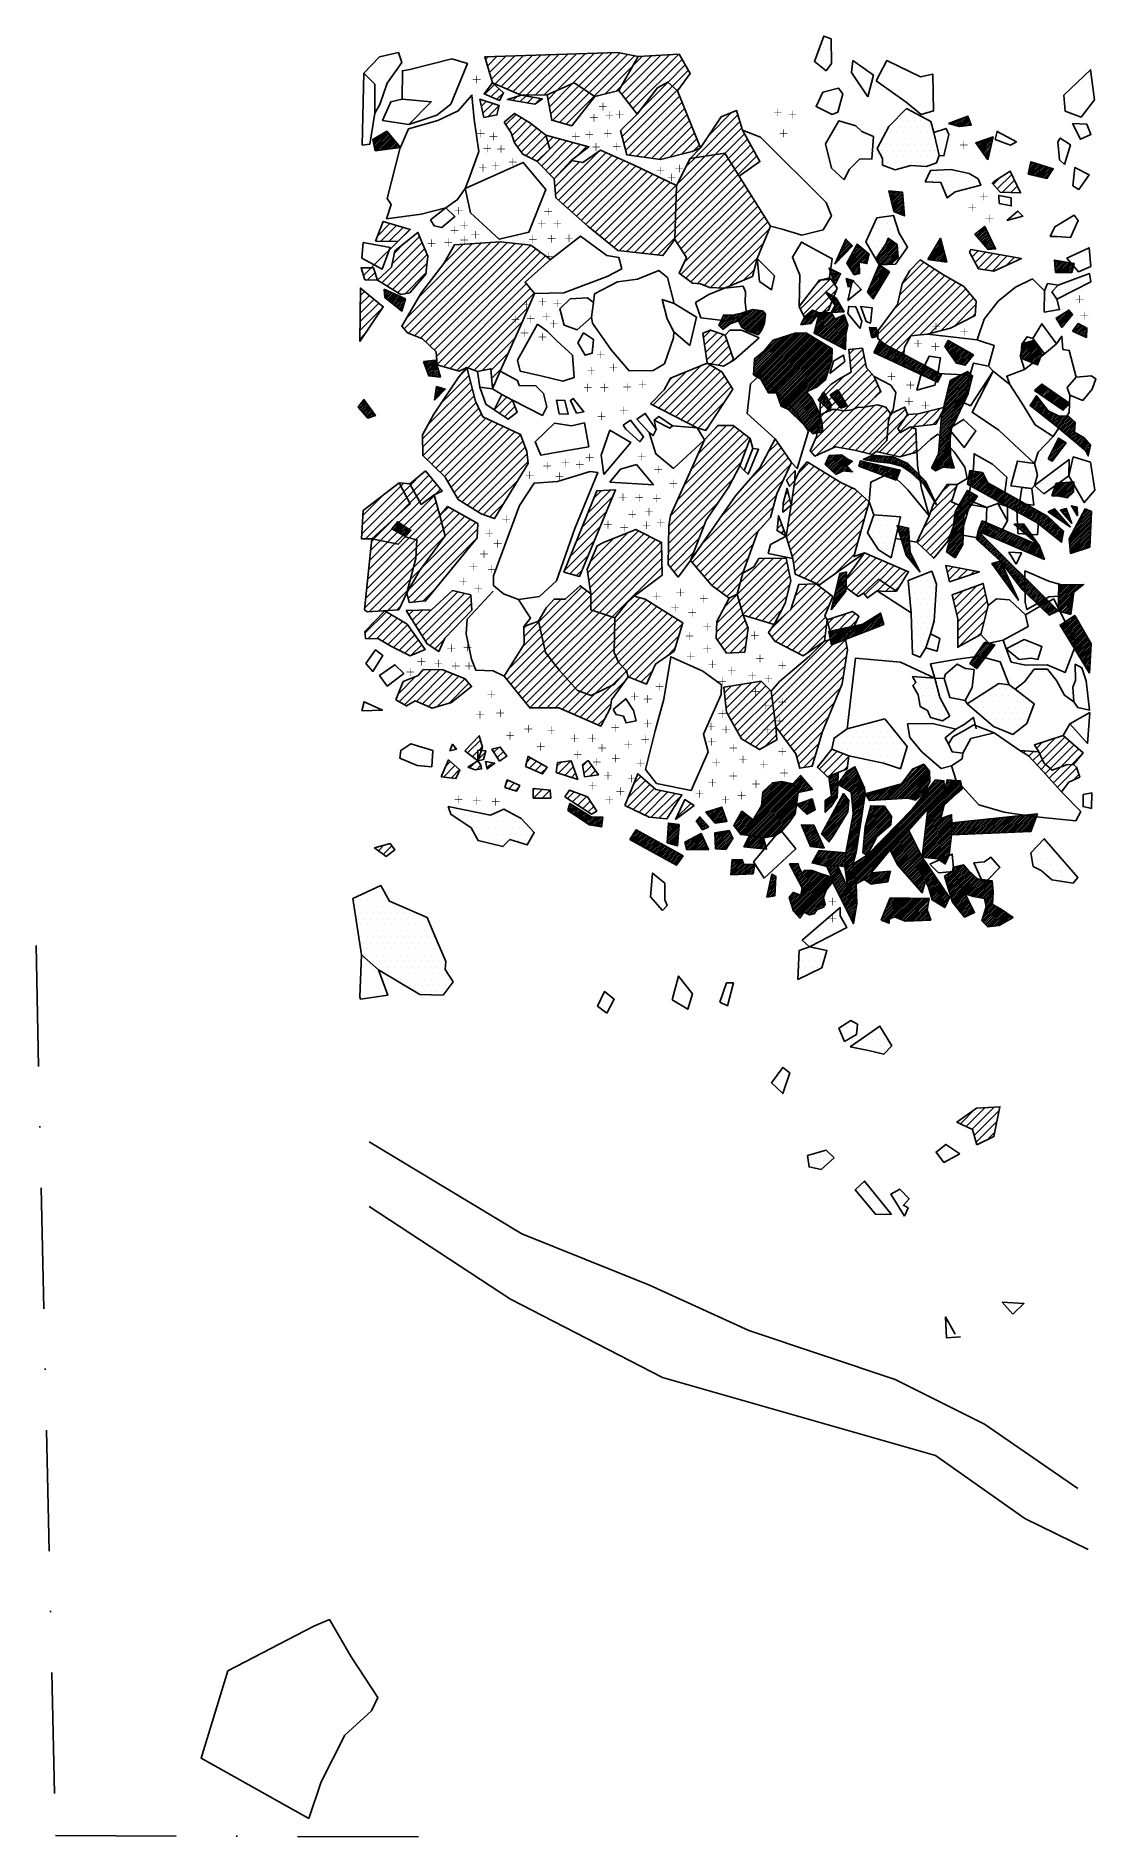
# Model space of a CAD drawing. Header units: metres. Extents: x -418 to -199, y -1930 to -1558.
import ezdxf

# ---------------------------------------------------------------- set-up
doc = ezdxf.new("R2010")
doc.units = ezdxf.units.M
doc.header["$LTSCALE"] = 25
doc.header["$MEASUREMENT"] = 0
doc.linetypes.add('STRICHPUNKTX2', pattern=[2, 1, -0.5, 0, -0.5])
doc.layers.get('0').update_dxf_attribs({"linetype": 'CONTINUOUS'})
for name, color, linetype in [('BEFUND', 1, 'CONTINUOUS'), ('FEUER', 1, 'CONTINUOUS'), ('GRABUNGSGRENZE', 3, 'STRICHPUNKTX2'), ('KNOCHEN', 2, 'CONTINUOUS'), ('KNOCHENSCHRAFF', 2, 'CONTINUOUS'), ('STEINE', 4, 'CONTINUOUS'), ('STEINESCHRAFF', 4, 'CONTINUOUS')]:
    doc.layers.add(name, color=color, linetype=linetype)

# ---------------------------------------------------------------- blocks, each defined once
blk = doc.blocks.new('*X1')
at = {"color": 0}
for p, q in [((-348.16, -1579.23), (-347.23, -1578.31)), ((-348.1, -1579.52), (-346.39, -1577.82)), ((-348.04, -1579.82), (-345.55, -1577.33)), ((-347.97, -1580.11), (-345.22, -1577.35)), ((-347.91, -1580.4), (-345.06, -1577.54)), ((-347.85, -1580.69), (-344.9, -1577.74)), ((-347.79, -1580.98), (-344.74, -1577.93)), ((-347.72, -1581.27), (-344.58, -1578.12)), ((-347.32, -1581.22), (-344.41, -1578.32)), ((-346.91, -1581.16), (-344.25, -1578.51)), ((-348.22, -1578.94), (-348.08, -1578.8)), ((-346.5, -1581.11), (-344.09, -1578.7)), ((-346.09, -1581.05), (-343.93, -1578.89)), ((-345.68, -1580.99), (-343.77, -1579.09)), ((-345.27, -1580.94), (-343.61, -1579.28)), ((-344.86, -1580.88), (-343.45, -1579.47)), ((-344.45, -1580.82), (-343.29, -1579.66)), ((-344.04, -1580.77), (-343.13, -1579.86)), ((-343.63, -1580.71), (-342.97, -1580.05)), ((-343.22, -1580.65), (-342.81, -1580.24)), ((-342.81, -1580.6), (-342.65, -1580.44)), ((-241.51, -1589.61), (-241.44, -1589.53)), ((-241.44, -1589.89), (-241.11, -1589.56)), ((-241.37, -1590.18), (-240.79, -1589.59)), ((-241.3, -1590.46), (-240.46, -1589.62)), ((-241.23, -1590.75), (-240.14, -1589.65)), ((-241.17, -1591.03), (-239.81, -1589.68)), ((-241.1, -1591.32), (-239.49, -1589.71)), ((-241.03, -1591.6), (-239.17, -1589.74)), ((-240.96, -1591.89), (-238.84, -1589.77)), ((-240.89, -1592.18), (-238.71, -1590)), ((-240.83, -1592.46), (-238.69, -1590.32)), ((-240.76, -1592.75), (-238.66, -1590.65)), ((-240.69, -1593.03), (-238.63, -1590.97)), ((-240.62, -1593.32), (-238.61, -1591.3)), ((-240.55, -1593.6), (-238.58, -1591.63)), ((-240.43, -1593.83), (-238.55, -1591.95)), ((-240.18, -1593.93), (-238.52, -1592.28)), ((-239.93, -1594.04), (-238.5, -1592.61)), ((-239.68, -1594.14), (-238.47, -1592.93)), ((-239.43, -1594.24), (-238.44, -1593.26)), ((-239.18, -1594.35), (-238.42, -1593.59)), ((-238.93, -1594.45), (-238.39, -1593.91)), ((-238.68, -1594.56), (-238.36, -1594.24)), ((-238.43, -1594.66), (-238.33, -1594.56)), ((-252.42, -1604.05), (-249.18, -1600.81)), ((-252.14, -1603.42), (-249.35, -1600.63)), ((-251.86, -1602.79), (-249.52, -1600.45)), ((-251.59, -1602.16), (-249.69, -1600.27)), ((-251.31, -1601.53), (-249.86, -1600.08)), ((-251.03, -1600.9), (-250.03, -1599.9)), ((-250.75, -1600.26), (-250.2, -1599.72)), ((-250.47, -1599.63), (-250.37, -1599.53)), ((-248.75, -1601.8), (-247.76, -1600.81)), ((-248.33, -1601.02), (-247.96, -1600.65)), ((-244.07, -1603.49), (-240.65, -1600.07)), ((-243.97, -1603.74), (-240.45, -1600.21)), ((-243.87, -1603.99), (-240.24, -1600.36)), ((-243.77, -1604.25), (-240.04, -1600.51)), ((-243.67, -1604.5), (-239.84, -1600.67)), ((-243.66, -1602.72), (-240.86, -1599.92)), ((-242.97, -1601.68), (-241.06, -1599.77)), ((-242.28, -1600.64), (-241.27, -1599.62)), ((-241.92, -1599.92), (-241.48, -1599.47)), ((-250.13, -1604.59), (-246.99, -1601.46)), ((-250.02, -1604.13), (-247.19, -1601.29)), ((-250, -1604.81), (-246.8, -1601.62)), ((-249.86, -1605.03), (-246.61, -1601.78)), ((-249.73, -1605.25), (-246.41, -1601.94)), ((-249.6, -1605.47), (-246.22, -1602.1)), ((-249.59, -1603.35), (-247.38, -1601.13)), ((-249.46, -1605.69), (-246.03, -1602.26)), ((-249.33, -1605.91), (-245.83, -1602.42)), ((-249.17, -1602.57), (-247.57, -1600.97)), ((-247.38, -1604.32), (-245.64, -1602.58)), ((-247.09, -1604.38), (-245.73, -1603.02)), ((-246.79, -1604.43), (-245.84, -1603.48)), ((-246.49, -1604.49), (-245.94, -1603.94)), ((-246.2, -1604.55), (-246.05, -1604.4)), ((-243.57, -1604.75), (-239.82, -1601)), ((-243.27, -1604.8), (-239.79, -1601.32)), ((-242.89, -1604.78), (-239.76, -1601.65)), ((-242.51, -1604.75), (-239.74, -1601.98)), ((-242.13, -1604.73), (-239.71, -1602.31)), ((-241.75, -1604.7), (-239.69, -1602.64)), ((-241.38, -1604.68), (-239.66, -1602.96)), ((-253.9, -1605.53), (-253.87, -1605.51)), ((-253.8, -1605.79), (-253.64, -1605.62)), ((-253.7, -1606.05), (-253.4, -1605.74)), ((-253.61, -1606.3), (-253.16, -1605.86)), ((-253.51, -1606.56), (-252.92, -1605.97)), ((-253.42, -1606.82), (-252.69, -1606.09)), ((-253.32, -1607.08), (-252.45, -1606.2)), ((-253.22, -1607.33), (-252.21, -1606.32)), ((-253.13, -1607.59), (-251.97, -1606.44)), ((-253.03, -1607.85), (-251.74, -1606.55)), ((-252.93, -1608.1), (-251.56, -1606.73)), ((-252.84, -1608.36), (-251.91, -1607.44)), ((-252.74, -1608.62), (-252.26, -1608.14)), ((-250.29, -1607.93), (-250.1, -1607.75)), ((-250.21, -1608.21), (-249.83, -1607.83)), ((-250.14, -1608.49), (-249.56, -1607.91)), ((-250.07, -1608.77), (-249.29, -1607.99)), ((-250, -1609.06), (-249.01, -1608.07)), ((-249.2, -1606.13), (-247.66, -1604.59)), ((-249.06, -1606.35), (-247.65, -1604.94)), ((-248.93, -1606.58), (-247.64, -1605.29)), ((-248.8, -1606.8), (-247.63, -1605.63)), ((-248.51, -1606.86), (-247.63, -1605.98)), ((-248.05, -1606.75), (-247.62, -1606.32)), ((-245.87, -1610.59), (-241.48, -1606.2)), ((-245.77, -1610.14), (-241.69, -1606.06)), ((-245.71, -1610.78), (-241.76, -1606.83)), ((-245.54, -1610.97), (-242.28, -1607.7)), ((-245.52, -1609.53), (-241.91, -1605.91)), ((-245.26, -1608.92), (-242.12, -1605.77)), ((-245.01, -1608.31), (-242.33, -1605.63)), ((-244.75, -1607.7), (-242.54, -1605.49)), ((-244.5, -1607.09), (-242.75, -1605.35)), ((-244.24, -1606.49), (-242.97, -1605.21)), ((-243.99, -1605.88), (-243.18, -1605.07)), ((-243.74, -1605.27), (-243.39, -1604.93)), ((-345.89, -1610.19), (-345.68, -1609.99)), ((-345.85, -1610.51), (-345.44, -1610.1)), ((-345.81, -1610.82), (-345.19, -1610.21)), ((-345.77, -1611.14), (-344.95, -1610.32)), ((-345.73, -1611.45), (-344.7, -1610.42)), ((-345.59, -1611.66), (-344.46, -1610.53)), ((-345.39, -1611.82), (-344.21, -1610.64)), ((-345.2, -1611.98), (-343.97, -1610.75)), ((-345.01, -1612.14), (-343.73, -1610.86)), ((-344.81, -1612.3), (-343.48, -1610.97)), ((-344.62, -1612.46), (-343.24, -1611.08)), ((-344.42, -1612.62), (-342.99, -1611.19)), ((-344.23, -1612.78), (-342.75, -1611.3)), ((-344.04, -1612.94), (-342.5, -1611.41)), ((-343.84, -1613.1), (-342.26, -1611.52)), ((-343.65, -1613.26), (-342.02, -1611.63)), ((-343.45, -1613.42), (-341.77, -1611.74)), ((-343.26, -1613.58), (-341.53, -1611.85)), ((-254.59, -1610.46), (-254.57, -1610.45)), ((-254.44, -1610.67), (-254.35, -1610.58)), ((-254.29, -1610.88), (-254.12, -1610.71)), ((-254.15, -1611.08), (-253.9, -1610.84)), ((-254, -1611.29), (-253.68, -1610.97)), ((-253.85, -1611.5), (-253.45, -1611.1)), ((-253.71, -1611.7), (-253.23, -1611.23)), ((-253.56, -1611.91), (-253, -1611.36)), ((-253.41, -1612.12), (-252.78, -1611.49)), ((-253.27, -1612.32), (-252.56, -1611.62)), ((-253.12, -1612.53), (-252.38, -1611.79)), ((-252.97, -1612.74), (-252.25, -1612.01)), ((-252.65, -1608.88), (-252.62, -1608.85)), ((-249.92, -1609.34), (-249.3, -1608.72)), ((-245.38, -1611.16), (-242.8, -1608.57)), ((-245.22, -1611.35), (-243.31, -1609.44)), ((-245.06, -1611.54), (-243.83, -1610.31)), ((-244.89, -1611.73), (-244.34, -1611.18)), ((-343.07, -1613.74), (-341.64, -1612.31)), ((-342.87, -1613.9), (-341.79, -1612.81)), ((-342.68, -1614.06), (-341.94, -1613.32)), ((-342.48, -1614.22), (-342.09, -1613.82)), ((-342.29, -1614.37), (-342.24, -1614.33)), ((-276.66, -1617.34), (-274.52, -1615.19)), ((-276.49, -1617.52), (-274.17, -1615.2)), ((-276.35, -1616.68), (-274.86, -1615.18)), ((-276.31, -1617.7), (-273.81, -1615.2)), ((-276.14, -1617.87), (-273.36, -1615.09)), ((-276.05, -1616.02), (-275.2, -1615.17)), ((-275.96, -1618.05), (-272.9, -1614.99)), ((-275.74, -1615.36), (-275.55, -1615.16)), ((-275.26, -1617.71), (-272.45, -1614.89)), ((-274.12, -1616.91), (-271.99, -1614.78)), ((-273.57, -1616.72), (-271.47, -1614.62)), ((-273.02, -1616.53), (-270.95, -1614.45)), ((-272.58, -1616.43), (-270.43, -1614.28)), ((-272.47, -1616.68), (-269.91, -1614.12)), ((-272.36, -1616.92), (-269.5, -1614.06)), ((-272.25, -1617.17), (-269.19, -1614.11)), ((-272.14, -1617.41), (-268.88, -1614.15)), ((-272.03, -1617.65), (-268.57, -1614.2)), ((-271.82, -1617.8), (-268.27, -1614.24)), ((-271.62, -1617.95), (-267.96, -1614.29)), ((-271.41, -1618.1), (-267.65, -1614.34)), ((-271.2, -1618.24), (-267.48, -1614.52)), ((-271, -1618.39), (-267.33, -1614.72)), ((-270.75, -1618.49), (-267.17, -1614.92)), ((-270.49, -1618.58), (-267.07, -1615.17)), ((-270.23, -1618.68), (-267.11, -1615.56)), ((-259.56, -1617.21), (-256.77, -1614.41)), ((-259.55, -1616.85), (-257.02, -1614.31)), ((-259.2, -1616.14), (-257.28, -1614.21)), ((-259.16, -1617.16), (-256.51, -1614.51)), ((-258.76, -1617.11), (-256.26, -1614.61)), ((-258.35, -1617.06), (-256.01, -1614.71)), ((-256.98, -1618.87), (-253.23, -1615.12)), ((-256.86, -1618.39), (-253.36, -1614.9)), ((-256.81, -1619.05), (-253.09, -1615.33)), ((-256.74, -1617.92), (-253.51, -1614.69)), ((-256.62, -1617.45), (-253.87, -1614.69)), ((-256.58, -1619.17), (-252.95, -1615.55)), ((-256.5, -1616.97), (-254.23, -1614.7)), ((-256.38, -1616.5), (-254.59, -1614.71)), ((-256.26, -1616.03), (-254.95, -1614.72)), ((-256.14, -1615.56), (-255.31, -1614.72)), ((-256.02, -1615.08), (-255.67, -1614.73)), ((-255.65, -1619.66), (-251.52, -1615.53)), ((-255.41, -1619.78), (-250.85, -1615.21)), ((-255.18, -1619.9), (-250.71, -1615.43)), ((-254.95, -1620.02), (-250.61, -1615.68)), ((-253.49, -1614.67), (-251.73, -1612.91)), ((-253.13, -1614.66), (-251.6, -1613.14)), ((-252.99, -1613.82), (-251.86, -1612.69)), ((-252.83, -1612.95), (-252.12, -1612.24)), ((-252.76, -1614.64), (-251.47, -1613.36)), ((-252.68, -1613.15), (-251.99, -1612.46)), ((-252.38, -1614.62), (-251.35, -1613.59)), ((-252.01, -1614.6), (-251.22, -1613.81)), ((-251.63, -1614.58), (-251.09, -1614.04)), ((-251.26, -1614.56), (-250.96, -1614.26)), ((-250.88, -1614.54), (-250.83, -1614.49)), ((-269.97, -1618.77), (-267.14, -1615.94)), ((-269.71, -1618.87), (-267.17, -1616.33)), ((-269.54, -1627.54), (-260.93, -1618.93)), ((-269.51, -1627.16), (-261.45, -1619.09)), ((-269.49, -1626.78), (-261.97, -1619.26)), ((-269.46, -1626.39), (-262.49, -1619.43)), ((-269.45, -1618.96), (-267.2, -1616.71)), ((-269.33, -1627.68), (-260.51, -1618.87)), ((-269.19, -1619.05), (-267.37, -1617.24)), ((-269.11, -1627.81), (-260.18, -1618.88)), ((-268.93, -1619.15), (-267.64, -1617.86)), ((-268.89, -1627.95), (-259.84, -1618.9)), ((-268.67, -1619.24), (-268.07, -1618.65)), ((-268.67, -1628.08), (-259.5, -1618.91)), ((-268.44, -1628.21), (-259.16, -1618.93)), ((-268.22, -1628.34), (-258.83, -1618.95)), ((-268.01, -1628.48), (-258.52, -1618.99)), ((-267.88, -1628.71), (-258.3, -1619.13)), ((-267.75, -1628.94), (-258.08, -1619.26)), ((-267.63, -1629.16), (-257.86, -1619.4)), ((-257.95, -1617.01), (-256.81, -1615.87)), ((-256.35, -1619.29), (-252.82, -1615.77)), ((-256.11, -1619.42), (-252.68, -1615.98)), ((-255.88, -1619.54), (-252.19, -1615.85)), ((-254.71, -1620.14), (-250.51, -1615.94)), ((-254.48, -1620.26), (-250.41, -1616.19)), ((-254.25, -1620.38), (-250.32, -1616.45)), ((-254.02, -1620.5), (-250.22, -1616.7)), ((-253.78, -1620.62), (-250.12, -1616.95)), ((-253.55, -1620.74), (-250.02, -1617.21)), ((-253.31, -1620.86), (-250.07, -1617.61)), ((-253.08, -1620.98), (-250.17, -1618.07)), ((-252.85, -1621.1), (-250.27, -1618.52)), ((-252.61, -1621.22), (-250.37, -1618.98)), ((-252.38, -1621.34), (-250.45, -1619.41)), ((-245.52, -1618.01), (-245.29, -1617.79)), ((-245.45, -1618.29), (-244.95, -1617.8)), ((-245.38, -1618.58), (-244.61, -1617.81)), ((-245.31, -1618.87), (-244.27, -1617.82)), ((-245.24, -1619.15), (-244.11, -1618.02)), ((-245.17, -1619.44), (-244.05, -1618.31)), ((-245.11, -1619.72), (-243.99, -1618.6)), ((-244.9, -1619.87), (-243.93, -1618.9)), ((-244.41, -1619.73), (-243.87, -1619.19)), ((-269.43, -1626.01), (-263.01, -1619.59)), ((-269.4, -1625.63), (-263.53, -1619.76)), ((-269.37, -1625.25), (-264.05, -1619.93)), ((-269.34, -1624.86), (-264.57, -1620.09)), ((-269.31, -1624.48), (-267.97, -1623.14)), ((-267.5, -1629.39), (-257.64, -1619.53)), ((-267.37, -1629.61), (-257.42, -1619.67)), ((-267.24, -1629.84), (-257.21, -1619.8)), ((-267.12, -1630.06), (-256.99, -1619.93)), ((-266.99, -1630.29), (-256.77, -1620.07)), ((-266.94, -1622.11), (-265.09, -1620.26)), ((-266.86, -1630.52), (-256.55, -1620.2)), ((-266.73, -1630.74), (-256.33, -1620.34)), ((-266.61, -1630.97), (-256.11, -1620.47)), ((-266.48, -1631.19), (-255.89, -1620.61)), ((-266.2, -1631.27), (-255.67, -1620.74)), ((-265.85, -1631.28), (-255.45, -1620.88)), ((-265.51, -1631.29), (-255.23, -1621.01)), ((-265.17, -1631.3), (-255.02, -1621.15)), ((-264.82, -1631.31), (-254.8, -1621.28)), ((-264.69, -1631.53), (-254.58, -1621.41)), ((-264.6, -1631.79), (-254.36, -1621.55)), ((-264.5, -1632.05), (-254.14, -1621.68)), ((-264.41, -1632.31), (-253.92, -1621.82)), ((-264.32, -1632.57), (-253.7, -1621.95)), ((-264.23, -1632.83), (-253.48, -1622.09)), ((-264.14, -1633.09), (-253.29, -1622.25)), ((-264.04, -1633.36), (-253.3, -1622.61)), ((-263.95, -1633.62), (-253.31, -1622.97)), ((-252.15, -1621.46), (-250.45, -1619.77)), ((-251.91, -1621.58), (-250.46, -1620.13)), ((-251.68, -1621.7), (-250.47, -1620.49)), ((-251.44, -1621.82), (-250.47, -1620.84)), ((-251.21, -1621.94), (-250.48, -1621.2)), ((-250.98, -1622.06), (-250.48, -1621.56)), ((-250.74, -1622.18), (-250.49, -1621.92)), ((-250.51, -1622.3), (-250.49, -1622.28)), ((-244.52, -1623.02), (-242.63, -1621.13)), ((-244.49, -1622.64), (-242.86, -1621.01)), ((-244.28, -1623.14), (-242.4, -1621.26)), ((-244.12, -1621.92), (-243.09, -1620.89)), ((-244.04, -1623.25), (-242.17, -1621.38)), ((-243.91, -1619.59), (-243.81, -1619.48)), ((-243.79, -1623.36), (-241.94, -1621.5)), ((-243.75, -1621.19), (-243.32, -1620.76)), ((-243.55, -1623.47), (-241.71, -1621.62)), ((-243.31, -1623.59), (-241.48, -1621.75)), ((-243.07, -1623.7), (-241.25, -1621.87)), ((-242.83, -1623.81), (-241.01, -1621.99)), ((-242.59, -1623.92), (-240.78, -1622.12)), ((-242.35, -1624.03), (-240.55, -1622.24)), ((-242.11, -1624.15), (-240.32, -1622.36)), ((-241.87, -1624.26), (-240.09, -1622.49)), ((-241.62, -1624.37), (-239.86, -1622.61)), ((-241.38, -1624.48), (-239.63, -1622.73)), ((-241.14, -1624.6), (-239.4, -1622.86)), ((-240.9, -1624.71), (-239.17, -1622.98)), ((-240.66, -1624.82), (-238.94, -1623.1)), ((-337.68, -1624.96), (-337.49, -1624.78)), ((-337.58, -1625.22), (-337.09, -1624.73)), ((-337.49, -1625.48), (-336.69, -1624.68)), ((-337.39, -1625.74), (-336.28, -1624.63)), ((-337.3, -1626), (-335.88, -1624.58)), ((-337.21, -1626.26), (-335.48, -1624.53)), ((-337.11, -1626.52), (-335.21, -1624.62)), ((-337.02, -1626.78), (-335.14, -1624.9)), ((-336.92, -1627.04), (-335.06, -1625.18)), ((-336.83, -1627.3), (-334.98, -1625.45)), ((-336.73, -1627.56), (-334.91, -1625.73)), ((-336.59, -1627.77), (-334.83, -1626.01)), ((-336.27, -1627.81), (-334.76, -1626.29)), ((-335.96, -1627.85), (-334.68, -1626.57)), ((-335.65, -1627.89), (-334.61, -1626.84)), ((-263.86, -1633.88), (-253.31, -1623.33)), ((-263.72, -1634.09), (-253.32, -1623.7)), ((-263.47, -1634.2), (-253.33, -1624.06)), ((-263.23, -1634.31), (-253.34, -1624.42)), ((-262.98, -1634.41), (-253.49, -1624.92)), ((-262.74, -1634.52), (-253.64, -1625.43)), ((-262.49, -1634.63), (-253.8, -1625.94)), ((-258.55, -1631.04), (-253.96, -1626.45)), ((-240.42, -1624.93), (-238.71, -1623.23)), ((-240.18, -1625.05), (-238.48, -1623.35)), ((-239.94, -1625.16), (-238.25, -1623.47)), ((-239.7, -1625.27), (-238.02, -1623.6)), ((-239.45, -1625.38), (-237.79, -1623.72)), ((-239.21, -1625.5), (-237.56, -1623.84)), ((-238.97, -1625.61), (-237.33, -1623.97)), ((-238.73, -1625.72), (-237.1, -1624.09)), ((-238.49, -1625.83), (-236.87, -1624.21)), ((-238.25, -1625.95), (-236.64, -1624.33)), ((-238.01, -1626.06), (-236.41, -1624.46)), ((-237.77, -1626.17), (-236.18, -1624.58)), ((-237.53, -1626.28), (-235.95, -1624.7)), ((-237.28, -1626.4), (-235.72, -1624.83)), ((-237.04, -1626.51), (-235.49, -1624.95)), ((-236.8, -1626.62), (-235.26, -1625.07)), ((-236.56, -1626.73), (-235.03, -1625.2)), ((-236.32, -1626.85), (-234.79, -1625.32)), ((-236.08, -1626.96), (-234.56, -1625.44)), ((-235.84, -1627.07), (-234.33, -1625.57)), ((-235.6, -1627.18), (-234.1, -1625.69)), ((-235.36, -1627.3), (-233.87, -1625.81)), ((-235.11, -1627.41), (-233.64, -1625.94)), ((-234.87, -1627.52), (-233.41, -1626.06)), ((-234.63, -1627.63), (-233.18, -1626.18)), ((-234.39, -1627.74), (-232.95, -1626.31)), ((-234.15, -1627.86), (-232.72, -1626.43)), ((-233.91, -1627.97), (-232.49, -1626.55)), ((-233.67, -1628.08), (-232.26, -1626.68)), ((-233.43, -1628.19), (-232.03, -1626.8)), ((-335.47, -1632.66), (-333.3, -1630.49)), ((-335.4, -1632.23), (-333.57, -1630.41)), ((-335.33, -1627.92), (-334.53, -1627.12)), ((-335.33, -1631.81), (-333.85, -1630.33)), ((-335.26, -1631.39), (-334.12, -1630.25)), ((-335.19, -1630.97), (-334.4, -1630.17)), ((-335.13, -1630.55), (-334.67, -1630.09)), ((-335.06, -1630.12), (-334.95, -1630.02)), ((-335.02, -1627.96), (-334.45, -1627.4)), ((-334.71, -1628), (-334.38, -1627.68)), ((-334.39, -1628.04), (-334.3, -1627.95)), ((-257.91, -1630.76), (-254.12, -1626.96)), ((-257.28, -1630.48), (-254.27, -1627.47)), ((-256.64, -1630.2), (-254.43, -1627.98)), ((-254.91, -1628.82), (-254.59, -1628.5)), ((-233.19, -1628.31), (-231.8, -1626.92)), ((-232.94, -1628.42), (-231.57, -1627.04)), ((-232.7, -1628.53), (-231.34, -1627.17)), ((-232.46, -1628.64), (-231.11, -1627.29)), ((-232.22, -1628.76), (-230.88, -1627.41)), ((-231.98, -1628.87), (-230.72, -1627.61)), ((-231.74, -1628.98), (-231.1, -1628.34)), ((-231.5, -1629.09), (-231.47, -1629.07)), ((-351.24, -1634.28), (-349.89, -1632.94)), ((-351.07, -1634.47), (-349.74, -1633.14)), ((-350.9, -1634.66), (-349.59, -1633.35)), ((-350.74, -1634.84), (-349.44, -1633.55)), ((-350.57, -1635.03), (-349.29, -1633.75)), ((-350.4, -1635.22), (-349.14, -1633.96)), ((-350.35, -1633.04), (-350.04, -1632.73)), ((-350.24, -1635.4), (-348.99, -1634.16)), ((-262.3, -1634.79), (-258.56, -1631.06)), ((-262.12, -1634.97), (-258.4, -1631.25)), ((-261.94, -1635.14), (-258.24, -1631.44)), ((-261.77, -1635.32), (-258.08, -1631.64)), ((-261.59, -1635.5), (-257.92, -1631.83)), ((-261.41, -1635.67), (-257.76, -1632.03)), ((-261.23, -1635.85), (-257.6, -1632.22)), ((-261.06, -1636.03), (-257.44, -1632.41)), ((-260.88, -1636.2), (-257.31, -1632.64)), ((-260.7, -1636.38), (-257.2, -1632.87)), ((-260.53, -1636.56), (-257.08, -1633.11)), ((-260.35, -1636.73), (-256.96, -1633.34)), ((-260.17, -1636.91), (-256.84, -1633.58)), ((-260, -1637.09), (-256.72, -1633.81)), ((-259.82, -1637.26), (-256.61, -1634.05)), ((-259.64, -1637.44), (-256.49, -1634.29)), ((-256.08, -1632.82), (-254.79, -1631.53)), ((-255.9, -1632.99), (-254.66, -1631.75)), ((-255.72, -1633.16), (-254.53, -1631.97)), ((-255.53, -1633.33), (-254.4, -1632.2)), ((-255.35, -1633.5), (-254.27, -1632.42)), ((-255.26, -1631.64), (-254.93, -1631.31)), ((-255.17, -1633.67), (-254.14, -1632.64)), ((-254.99, -1633.84), (-254, -1632.86)), ((-254.8, -1634.01), (-253.87, -1633.08)), ((-254.62, -1634.19), (-253.74, -1633.31)), ((-254.44, -1634.36), (-253.61, -1633.53)), ((-254.26, -1634.53), (-253.49, -1633.76)), ((-254.07, -1634.7), (-253.55, -1634.18)), ((-253.63, -1631.78), (-253.31, -1631.46)), ((-253.47, -1631.97), (-252.31, -1630.82)), ((-253.31, -1632.17), (-252.01, -1630.87)), ((-253.15, -1632.36), (-251.88, -1631.09)), ((-252.99, -1632.56), (-251.75, -1631.31)), ((-252.83, -1632.75), (-251.62, -1631.54)), ((-252.68, -1632.95), (-251.49, -1631.76)), ((-252.52, -1633.14), (-251.36, -1631.98)), ((-252.36, -1633.34), (-251.23, -1632.21)), ((-252.2, -1633.53), (-251.1, -1632.43)), ((-252.04, -1633.73), (-250.97, -1632.65)), ((-251.88, -1633.92), (-250.83, -1632.87)), ((-251.72, -1634.12), (-250.7, -1633.1)), ((-251.56, -1634.31), (-250.57, -1633.32)), ((-251.29, -1634.39), (-250.44, -1633.54)), ((-250.74, -1634.19), (-250.31, -1633.77)), ((-350.07, -1635.59), (-348.84, -1634.36)), ((-349.9, -1635.78), (-348.69, -1634.57)), ((-349.74, -1635.96), (-348.54, -1634.77)), ((-349.57, -1636.15), (-348.39, -1634.98)), ((-349.4, -1636.34), (-348.25, -1635.18)), ((-349.2, -1636.48), (-348.1, -1635.38)), ((-348.65, -1636.29), (-347.95, -1635.59)), ((-348.1, -1636.09), (-347.8, -1635.79)), ((-259.47, -1637.62), (-256.37, -1634.52)), ((-259.29, -1637.79), (-256.25, -1634.76)), ((-259.11, -1637.97), (-256.14, -1635)), ((-258.93, -1638.15), (-256.06, -1635.27)), ((-258.76, -1638.32), (-255.97, -1635.53)), ((-258.58, -1638.5), (-255.88, -1635.8)), ((-258.4, -1638.68), (-255.79, -1636.06)), ((-258.23, -1638.85), (-255.7, -1636.33)), ((-258.05, -1639.03), (-255.61, -1636.59)), ((-257.87, -1639.21), (-255.52, -1636.86)), ((-257.7, -1639.38), (-255.44, -1637.12)), ((-257.52, -1639.56), (-255.39, -1637.43)), ((-257.34, -1639.74), (-255.36, -1637.75)), ((-256.97, -1639.72), (-255.33, -1638.08)), ((-253.89, -1634.87), (-253.62, -1634.59)), ((-253.71, -1635.04), (-253.68, -1635.01)), ((-256.52, -1639.62), (-255.3, -1638.4)), ((-256.06, -1639.52), (-255.27, -1638.72)), ((-255.61, -1639.42), (-255.23, -1639.04)), ((-254.59, -1646.18), (-252.59, -1644.18)), ((-254.57, -1645.8), (-252.97, -1644.2)), ((-254.41, -1646.35), (-252.22, -1644.16)), ((-254.28, -1645.16), (-253.35, -1644.22)), ((-254.23, -1646.53), (-251.84, -1644.13)), ((-254.05, -1646.7), (-251.46, -1644.11)), ((-254, -1644.53), (-253.72, -1644.25)), ((-253.87, -1646.87), (-251.2, -1644.2)), ((-253.69, -1647.04), (-250.99, -1644.34)), ((-253.51, -1647.22), (-250.78, -1644.49)), ((-253.33, -1647.39), (-250.57, -1644.63)), ((-253.15, -1647.56), (-250.36, -1644.77)), ((-252.96, -1647.73), (-250.15, -1644.91)), ((-252.78, -1647.91), (-249.93, -1645.06)), ((-252.6, -1648.08), (-249.69, -1645.17)), ((-252.17, -1648), (-249.44, -1645.27)), ((-250.1, -1646.28), (-249.2, -1645.38)), ((-247.72, -1646.37), (-246.81, -1645.47)), ((-247.58, -1645.89), (-247.1, -1645.4)), ((-247.45, -1645.4), (-247.38, -1645.33)), ((-246.77, -1645.07), (-246.71, -1645.01)), ((-246.46, -1645.12), (-246.06, -1644.71)), ((-246.16, -1645.17), (-245.4, -1644.41)), ((-245.85, -1645.22), (-244.84, -1644.21)), ((-245.55, -1645.27), (-244.52, -1644.23)), ((-245.24, -1645.32), (-244.19, -1644.26)), ((-244.94, -1645.36), (-243.86, -1644.29)), ((-244.64, -1645.41), (-243.54, -1644.32)), ((-244.33, -1645.46), (-243.21, -1644.34)), ((-244.03, -1645.51), (-242.89, -1644.37)), ((-243.71, -1645.55), (-242.56, -1644.4)), ((-243.39, -1645.58), (-242.23, -1644.43)), ((-243.07, -1645.62), (-241.91, -1644.45)), ((-242.75, -1645.65), (-241.58, -1644.48)), ((-242.43, -1645.69), (-241.25, -1644.51)), ((-242.11, -1645.72), (-240.93, -1644.53)), ((-241.79, -1645.76), (-240.63, -1644.59)), ((-241.48, -1645.79), (-240.39, -1644.7)), ((-241.16, -1645.83), (-240.14, -1644.81)), ((-240.88, -1645.9), (-239.9, -1644.92)), ((-240.6, -1645.98), (-239.65, -1645.03)), ((-240.33, -1646.05), (-239.41, -1645.13)), ((-240.05, -1646.13), (-239.16, -1645.24)), ((-239.77, -1646.21), (-238.91, -1645.35)), ((-239.49, -1646.28), (-238.67, -1645.46)), ((-251.46, -1647.64), (-250.21, -1646.4)), ((-250.88, -1647.42), (-250.04, -1646.58)), ((-250.56, -1647.45), (-249.87, -1646.76)), ((-250.24, -1647.48), (-249.69, -1646.94)), ((-249.92, -1647.52), (-249.52, -1647.12)), ((-249.6, -1647.55), (-249.35, -1647.3)), ((-249.28, -1647.58), (-249.18, -1647.48)), ((-247.51, -1646.52), (-246.53, -1645.54)), ((-247.25, -1646.62), (-246.24, -1645.6)), ((-247, -1646.71), (-245.95, -1645.67)), ((-246.74, -1646.81), (-245.67, -1645.74)), ((-246.48, -1646.91), (-245.38, -1645.81)), ((-246.23, -1647), (-245.1, -1645.88)), ((-245.97, -1647.1), (-244.81, -1645.95)), ((-245.71, -1647.2), (-244.53, -1646.01)), ((-245.46, -1647.29), (-244.24, -1646.08)), ((-245.2, -1647.39), (-243.96, -1646.15)), ((-244.94, -1647.49), (-243.67, -1646.22)), ((-244.68, -1647.58), (-243.39, -1646.29)), ((-244.43, -1647.68), (-243.1, -1646.36)), ((-244.17, -1647.78), (-242.82, -1646.43)), ((-243.91, -1647.88), (-242.53, -1646.49)), ((-243.66, -1647.97), (-242.25, -1646.56)), ((-243.4, -1648.07), (-241.96, -1646.63)), ((-243.14, -1648.17), (-241.68, -1646.7)), ((-242.89, -1648.26), (-241.39, -1646.77)), ((-242.63, -1648.36), (-241.11, -1646.84)), ((-242.37, -1648.46), (-240.82, -1646.9)), ((-242.12, -1648.55), (-240.54, -1646.97)), ((-241.86, -1648.65), (-240.25, -1647.04)), ((-241.6, -1648.75), (-239.97, -1647.11)), ((-241.35, -1648.84), (-239.68, -1647.18)), ((-241.09, -1648.94), (-239.4, -1647.25)), ((-240.83, -1649.04), (-239.27, -1647.48)), ((-240.58, -1649.13), (-239.53, -1648.09)), ((-240.32, -1649.23), (-239.79, -1648.71)), ((-239.21, -1646.36), (-238.42, -1645.57)), ((-238.94, -1646.43), (-238.18, -1645.68)), ((-238.73, -1646.58), (-237.93, -1645.78)), ((-238.52, -1646.72), (-237.69, -1645.89)), ((-238.3, -1646.86), (-237.49, -1646.05)), ((-238.09, -1647), (-237.31, -1646.22)), ((-237.88, -1647.15), (-237.14, -1646.4)), ((-237.67, -1647.29), (-236.96, -1646.58)), ((-237.46, -1647.43), (-236.78, -1646.75)), ((-237.25, -1647.57), (-236.6, -1646.93)), ((-237.04, -1647.72), (-236.42, -1647.1)), ((-236.86, -1647.89), (-236.25, -1647.28)), ((-236.67, -1648.06), (-236.07, -1647.45)), ((-236.49, -1648.23), (-235.89, -1647.63)), ((-236.31, -1648.4), (-235.71, -1647.8)), ((-236.12, -1648.57), (-235.53, -1647.98)), ((-235.94, -1648.74), (-235.35, -1648.15)), ((-235.76, -1648.91), (-235.18, -1648.33)), ((-235.57, -1649.08), (-235, -1648.5)), ((-235.39, -1649.25), (-234.82, -1648.68)), ((-235.21, -1649.42), (-234.64, -1648.86)), ((-235.02, -1649.59), (-234.46, -1649.03)), ((-234.84, -1649.76), (-234.29, -1649.21)), ((-240.06, -1649.33), (-240.06, -1649.32)), ((-234.66, -1649.93), (-234.11, -1649.38)), ((-234.47, -1650.1), (-233.94, -1649.57)), ((-234.29, -1650.27), (-233.83, -1649.81)), ((-234.12, -1650.46), (-233.72, -1650.06)), ((-233.99, -1650.68), (-233.61, -1650.3)), ((-233.86, -1650.9), (-233.5, -1650.54)), ((-233.72, -1651.12), (-233.39, -1650.78)), ((-233.59, -1651.34), (-233.28, -1651.03)), ((-233.46, -1651.56), (-233.17, -1651.27)), ((-233.33, -1651.78), (-233.06, -1651.51)), ((-233.19, -1652), (-232.95, -1651.76)), ((-233.06, -1652.22), (-232.84, -1652)), ((-232.93, -1652.45), (-232.73, -1652.24)), ((-232.8, -1652.67), (-232.62, -1652.49)), ((-232.66, -1652.89), (-232.51, -1652.73)), ((-232.53, -1653.11), (-232.39, -1652.97)), ((-232.4, -1653.33), (-232.28, -1653.22)), ((-232.26, -1653.55), (-232.17, -1653.46)), ((-232.13, -1653.77), (-232.06, -1653.7)), ((-232, -1653.99), (-231.95, -1653.94)), ((-231.87, -1654.21), (-231.84, -1654.19)), ((-231.73, -1654.43), (-231.73, -1654.43)), ((-344.21, -1659.42), (-342.87, -1658.09)), ((-343.98, -1659.55), (-342.65, -1658.23)), ((-343.76, -1659.68), (-342.44, -1658.36)), ((-343.53, -1659.81), (-342.22, -1658.5)), ((-343.31, -1659.94), (-342.01, -1658.64)), ((-343.19, -1658.05), (-343.08, -1657.95)), ((-343.08, -1660.07), (-341.79, -1658.78)), ((-342.86, -1660.2), (-341.58, -1658.92)), ((-342.63, -1660.32), (-341.37, -1659.06)), ((-342.41, -1660.45), (-341.15, -1659.2)), ((-342.18, -1660.58), (-340.94, -1659.34)), ((-341.95, -1660.71), (-340.72, -1659.48)), ((-341.73, -1660.84), (-340.51, -1659.61)), ((-341.5, -1660.97), (-341.01, -1660.47))]:
    blk.add_line(p, q, dxfattribs=at)
blk = doc.blocks.new('*X2')
at = {"color": 0}
for p, q in [((-227.89, -1575.99), (-226.5, -1574.6)), ((-227.61, -1576.06), (-225.94, -1574.4)), ((-227.34, -1576.14), (-225.39, -1574.2)), ((-227.06, -1576.22), (-225.12, -1574.28)), ((-226.71, -1576.22), (-225.03, -1574.54)), ((-228.98, -1575.67), (-228.72, -1575.41)), ((-228.71, -1575.75), (-228.17, -1575.2)), ((-228.44, -1575.83), (-227.61, -1575)), ((-228.16, -1575.91), (-227.06, -1574.8)), ((-226.31, -1576.17), (-224.93, -1574.8)), ((-225.9, -1576.12), (-224.84, -1575.06)), ((-225.5, -1576.07), (-224.74, -1575.32)), ((-225.09, -1576.02), (-224.65, -1575.58)), ((-224.69, -1575.97), (-224.56, -1575.84)), ((-222.59, -1580.95), (-220.05, -1578.4)), ((-223.48, -1579.71), (-223.28, -1579.51)), ((-223.33, -1579.91), (-222.74, -1579.33)), ((-223.18, -1580.12), (-222.21, -1579.14)), ((-223.03, -1580.33), (-221.67, -1578.96)), ((-222.89, -1580.53), (-221.13, -1578.77)), ((-222.74, -1580.74), (-220.59, -1578.59)), ((-222.45, -1581.15), (-220.08, -1578.79)), ((-222.3, -1581.36), (-220.19, -1579.25)), ((-222.15, -1581.57), (-220.29, -1579.7)), ((-222.01, -1581.77), (-220.39, -1580.16)), ((-221.86, -1581.98), (-220.49, -1580.61)), ((-221.71, -1582.19), (-220.6, -1581.07)), ((-221.57, -1582.39), (-220.7, -1581.53)), ((-221.42, -1582.6), (-220.8, -1581.98)), ((-221.27, -1582.81), (-220.91, -1582.44)), ((-221.12, -1583.01), (-221.01, -1582.9)), ((-212.69, -1585.89), (-210.75, -1583.96)), ((-212.59, -1585.43), (-211.02, -1583.87)), ((-212.54, -1586.09), (-210.49, -1584.04)), ((-212.49, -1584.98), (-211.29, -1583.79)), ((-212.39, -1584.53), (-211.56, -1583.7)), ((-212.29, -1584.08), (-211.83, -1583.62)), ((-212.25, -1586.16), (-210.22, -1584.13)), ((-212.19, -1583.62), (-212.1, -1583.53)), ((-211.97, -1586.23), (-209.95, -1584.21)), ((-211.68, -1586.3), (-209.68, -1584.3)), ((-211.39, -1586.36), (-209.41, -1584.38)), ((-211.11, -1586.43), (-209.15, -1584.47)), ((-210.82, -1586.5), (-208.88, -1584.55)), ((-210.54, -1586.57), (-208.61, -1584.64)), ((-210.25, -1586.63), (-208.34, -1584.72)), ((-209.96, -1586.7), (-208.07, -1584.81)), ((-209.68, -1586.77), (-207.8, -1584.89)), ((-209.39, -1586.84), (-207.55, -1584.99)), ((-209.11, -1586.9), (-208.25, -1586.05)), ((-223.51, -1598.83), (-221.66, -1596.98)), ((-233.39, -1603.76), (-230.46, -1600.84)), ((-233.13, -1603.15), (-230.53, -1600.55)), ((-232.61, -1602.28), (-230.61, -1600.27)), ((-232.09, -1601.4), (-230.68, -1599.99)), ((-231.57, -1600.52), (-230.75, -1599.71)), ((-231.04, -1599.65), (-230.82, -1599.43)), ((-223.67, -1598.64), (-222.64, -1597.61)), ((-223.34, -1599.02), (-221.54, -1597.22)), ((-223.18, -1599.21), (-221.43, -1597.46)), ((-223.01, -1599.4), (-221.31, -1597.7)), ((-222.85, -1599.58), (-221.2, -1597.94)), ((-222.68, -1599.77), (-221.08, -1598.17)), ((-222.52, -1599.96), (-220.97, -1598.41)), ((-222.35, -1600.15), (-220.86, -1598.65)), ((-222.19, -1600.34), (-220.74, -1598.89)), ((-222.02, -1600.53), (-220.63, -1599.13)), ((-221.86, -1600.72), (-220.51, -1599.37)), ((-221.69, -1600.91), (-220.4, -1599.61)), ((-221.53, -1601.09), (-220.28, -1599.85)), ((-221.36, -1601.28), (-220.17, -1600.09)), ((-221.2, -1601.47), (-220.05, -1600.33)), ((-221.03, -1601.65), (-219.94, -1600.57)), ((-220.65, -1601.63), (-219.82, -1600.8)), ((-233.08, -1603.8), (-230.39, -1601.12)), ((-232.77, -1603.85), (-230.32, -1601.4)), ((-232.46, -1603.89), (-230.25, -1601.68)), ((-232.15, -1603.94), (-230.17, -1601.96)), ((-231.84, -1603.98), (-230.1, -1602.24)), ((-231.53, -1604.02), (-230.03, -1602.52)), ((-231.22, -1604.07), (-229.96, -1602.81)), ((-230.91, -1604.11), (-229.89, -1603.09)), ((-230.6, -1604.16), (-229.81, -1603.37)), ((-230.29, -1604.2), (-229.74, -1603.65)), ((-229.98, -1604.24), (-229.67, -1603.93)), ((-229.67, -1604.29), (-229.6, -1604.21)), ((-220.27, -1601.6), (-219.71, -1601.04)), ((-219.89, -1601.58), (-219.6, -1601.28)), ((-219.51, -1601.55), (-219.48, -1601.52)), ((-207.32, -1603.85), (-207.3, -1603.83)), ((-207.29, -1604.18), (-206.99, -1603.88)), ((-207.26, -1604.5), (-206.69, -1603.94)), ((-207.22, -1604.82), (-206.39, -1603.99)), ((-207.19, -1605.14), (-206.09, -1604.04)), ((-207.16, -1605.46), (-205.79, -1604.09)), ((-207.13, -1605.79), (-205.49, -1604.14)), ((-207.1, -1606.11), (-205.19, -1604.2)), ((-207.05, -1606.42), (-204.88, -1604.25)), ((-206.7, -1606.42), (-204.58, -1604.3)), ((-206.35, -1606.42), (-204.28, -1604.35)), ((-205.99, -1606.42), (-203.98, -1604.4)), ((-205.64, -1606.42), (-203.68, -1604.46)), ((-205.29, -1606.42), (-203.38, -1604.51)), ((-204.93, -1606.42), (-203.26, -1604.75)), ((-204.58, -1606.42), (-203.39, -1605.23)), ((-204.22, -1606.42), (-203.52, -1605.72)), ((-203.87, -1606.42), (-203.65, -1606.2)), ((-206.81, -1616.07), (-205.91, -1615.17)), ((-206.67, -1616.29), (-204.99, -1614.61)), ((-206.54, -1616.51), (-204.27, -1614.24)), ((-206.4, -1616.73), (-204.11, -1614.44)), ((-206.27, -1616.95), (-203.95, -1614.63)), ((-206.14, -1617.17), (-203.79, -1614.82)), ((-206, -1617.39), (-203.63, -1615.01)), ((-206.94, -1615.85), (-206.83, -1615.74)), ((-205.87, -1617.61), (-204.57, -1616.31)), ((-203.45, -1618.37), (-202.19, -1617.11)), ((-203.33, -1618.61), (-201.95, -1617.23)), ((-203.09, -1618.72), (-201.71, -1617.34)), ((-202.85, -1618.83), (-201.48, -1617.46)), ((-202.6, -1618.94), (-201.24, -1617.58)), ((-202.48, -1617.05), (-202.42, -1616.99)), ((-202.36, -1619.05), (-201.01, -1617.7)), ((-202.12, -1619.16), (-200.77, -1617.81)), ((-201.88, -1619.27), (-200.61, -1618)), ((-201.63, -1619.38), (-200.62, -1618.37)), ((-201.39, -1619.49), (-200.63, -1618.73)), ((-201.15, -1619.6), (-200.63, -1619.09)), ((-200.9, -1619.71), (-200.64, -1619.45)), ((-229.9, -1621.84), (-228.79, -1620.73)), ((-229.75, -1621.33), (-229.01, -1620.6)), ((-229.75, -1622.04), (-228.57, -1620.86)), ((-229.61, -1622.25), (-228.34, -1620.99)), ((-229.46, -1622.46), (-228.12, -1621.12)), ((-229.32, -1622.67), (-227.89, -1621.25)), ((-229.3, -1620.53), (-229.24, -1620.47)), ((-229.17, -1622.88), (-227.67, -1621.38)), ((-229.03, -1623.09), (-227.45, -1621.51)), ((-228.88, -1623.3), (-227.22, -1621.64)), ((-228.74, -1623.51), (-227, -1621.77)), ((-228.59, -1623.72), (-226.77, -1621.89)), ((-228.45, -1623.92), (-226.55, -1622.02)), ((-228.3, -1624.13), (-226.32, -1622.15)), ((-228.16, -1624.34), (-226.1, -1622.28)), ((-228.02, -1624.55), (-225.88, -1622.41)), ((-227.87, -1624.76), (-225.65, -1622.54)), ((-227.73, -1624.97), (-225.43, -1622.67)), ((-227.58, -1625.18), (-225.2, -1622.8)), ((-227.3, -1625.25), (-224.98, -1622.93)), ((-227.01, -1625.31), (-224.76, -1623.06)), ((-214.32, -1623.59), (-211.47, -1620.74)), ((-214.27, -1623.89), (-211.33, -1620.95)), ((-214.22, -1623.13), (-211.61, -1620.52)), ((-214.13, -1622.68), (-212.04, -1620.59)), ((-214.08, -1624.05), (-211.2, -1621.17)), ((-214.03, -1622.23), (-212.5, -1620.71)), ((-213.93, -1621.78), (-212.97, -1620.82)), ((-213.89, -1624.21), (-211.06, -1621.38)), ((-213.83, -1621.33), (-213.43, -1620.93)), ((-213.69, -1624.37), (-210.92, -1621.6)), ((-213.44, -1624.47), (-210.78, -1621.81)), ((-213.19, -1624.57), (-210.64, -1622.03)), ((-212.93, -1624.67), (-210.51, -1622.24)), ((-212.68, -1624.77), (-210.37, -1622.46)), ((-212.43, -1624.87), (-210.23, -1622.67)), ((-212.18, -1624.98), (-210.09, -1622.89)), ((-211.92, -1625.08), (-209.95, -1623.1)), ((-200.66, -1619.82), (-200.65, -1619.82)), ((-226.72, -1625.37), (-224.53, -1623.19)), ((-226.43, -1625.44), (-224.31, -1623.32)), ((-226.14, -1625.5), (-224.08, -1623.45)), ((-225.85, -1625.57), (-225.3, -1625.02)), ((-211.67, -1625.18), (-210.04, -1623.54)), ((-211.42, -1625.28), (-210.26, -1624.12)), ((-211.17, -1625.38), (-210.49, -1624.7)), ((-210.92, -1625.48), (-210.72, -1625.28)), ((-230.65, -1636.02), (-224.83, -1630.2)), ((-230.53, -1635.55), (-224.71, -1629.73)), ((-230.41, -1635.08), (-224.59, -1629.26)), ((-230.3, -1634.61), (-224.48, -1628.79)), ((-230.18, -1634.14), (-224.36, -1628.32)), ((-230.07, -1633.67), (-224.24, -1627.85)), ((-229.95, -1633.2), (-224.37, -1627.63)), ((-229.83, -1632.73), (-224.56, -1627.46)), ((-229.72, -1632.26), (-224.74, -1627.28)), ((-229.6, -1631.79), (-224.92, -1627.11)), ((-229.48, -1631.32), (-225.1, -1626.94)), ((-229.37, -1630.85), (-225.57, -1627.05)), ((-229.25, -1630.38), (-226.3, -1627.43)), ((-229.14, -1629.91), (-227.03, -1627.8)), ((-229.02, -1629.44), (-227.75, -1628.18)), ((-228.9, -1628.97), (-228.48, -1628.55)), ((-211.34, -1630.86), (-210.22, -1629.73)), ((-211.13, -1631.01), (-209.75, -1629.62)), ((-210.93, -1631.15), (-209.54, -1629.77)), ((-210.72, -1631.29), (-209.33, -1629.91)), ((-210.51, -1631.44), (-209.12, -1630.06)), ((-210.3, -1631.58), (-208.92, -1630.2)), ((-210.09, -1631.73), (-208.71, -1630.34)), ((-209.88, -1631.87), (-208.5, -1630.49)), ((-230.87, -1638.72), (-226.49, -1634.34)), ((-230.84, -1638.34), (-226.18, -1633.68)), ((-230.81, -1637.95), (-225.87, -1633.02)), ((-230.78, -1637.57), (-225.56, -1632.35)), ((-230.75, -1637.19), (-225.26, -1631.69)), ((-230.72, -1636.8), (-225.06, -1631.15)), ((-230.69, -1636.42), (-224.95, -1630.67)), ((-212.3, -1633.94), (-210.67, -1632.31)), ((-212.1, -1634.09), (-210.52, -1632.51)), ((-211.9, -1634.25), (-210.37, -1632.71)), ((-211.78, -1633.06), (-210.83, -1632.11)), ((-211.7, -1634.4), (-210.21, -1632.91)), ((-211.5, -1634.56), (-210.06, -1633.11)), ((-211.31, -1634.71), (-209.9, -1633.31)), ((-211.13, -1632.06), (-210.98, -1631.91)), ((-211.11, -1634.87), (-209.75, -1633.51)), ((-210.91, -1635.02), (-209.6, -1633.71)), ((-210.71, -1635.18), (-209.44, -1633.91)), ((-210.51, -1635.33), (-209.29, -1634.11)), ((-210.31, -1635.49), (-209.13, -1634.31)), ((-209.67, -1632.01), (-208.29, -1630.63)), ((-209.46, -1632.16), (-208.08, -1630.78)), ((-209.25, -1632.3), (-207.87, -1630.92)), ((-209.04, -1632.45), (-207.66, -1631.07)), ((-208.83, -1632.59), (-207.45, -1631.21)), ((-208.62, -1632.74), (-207.24, -1631.36)), ((-208.41, -1632.88), (-207.03, -1631.5)), ((-208.2, -1633.02), (-206.83, -1631.65)), ((-207.99, -1633.17), (-206.62, -1631.79)), ((-207.78, -1633.31), (-206.41, -1631.94)), ((-207.58, -1633.46), (-206.2, -1632.08)), ((-207.37, -1633.6), (-205.99, -1632.22)), ((-207.16, -1633.74), (-205.78, -1632.37)), ((-206.95, -1633.89), (-205.57, -1632.51)), ((-206.74, -1634.03), (-205.36, -1632.66)), ((-206.53, -1634.18), (-205.15, -1632.8)), ((-206.32, -1634.32), (-204.95, -1632.95)), ((-206.11, -1634.47), (-204.74, -1633.09)), ((-205.9, -1634.61), (-204.53, -1633.24)), ((-205.69, -1634.75), (-204.32, -1633.38)), ((-231.02, -1640.64), (-228.14, -1637.76)), ((-230.99, -1640.25), (-227.79, -1637.05)), ((-230.96, -1639.87), (-227.43, -1636.34)), ((-230.93, -1639.49), (-227.11, -1635.67)), ((-230.9, -1639.1), (-226.8, -1635)), ((-210.12, -1635.64), (-208.98, -1634.51)), ((-209.92, -1635.8), (-208.83, -1634.71)), ((-209.72, -1635.95), (-208.67, -1634.91)), ((-209.52, -1636.11), (-208.46, -1635.05)), ((-209.32, -1636.26), (-208.23, -1635.17)), ((-209.12, -1636.42), (-207.99, -1635.29)), ((-208.93, -1636.58), (-207.76, -1635.41)), ((-208.73, -1636.73), (-207.52, -1635.52)), ((-208.53, -1636.89), (-207.29, -1635.64)), ((-208.33, -1637.04), (-207.05, -1635.76)), ((-208.13, -1637.2), (-206.81, -1635.88)), ((-207.94, -1637.35), (-206.58, -1635.99)), ((-207.74, -1637.51), (-206.28, -1636.05)), ((-207.54, -1637.66), (-205.93, -1636.05)), ((-207.34, -1637.82), (-205.58, -1636.06)), ((-207.14, -1637.97), (-205.24, -1636.07)), ((-206.95, -1638.13), (-204.89, -1636.08)), ((-206.76, -1638.29), (-204.55, -1636.09)), ((-206.56, -1638.45), (-204.3, -1636.19)), ((-206.37, -1638.61), (-204.11, -1636.36)), ((-206.18, -1638.77), (-203.93, -1636.53)), ((-205.98, -1638.94), (-203.74, -1636.7)), ((-205.79, -1639.1), (-203.56, -1636.87)), ((-205.6, -1639.26), (-203.38, -1637.04)), ((-205.4, -1639.42), (-203.19, -1637.21)), ((-205.21, -1639.58), (-203.03, -1637.4)), ((-205.02, -1639.74), (-203.05, -1637.77)), ((-231.42, -1644.22), (-228.87, -1641.67)), ((-231.25, -1643.7), (-228.88, -1641.33)), ((-231.23, -1643.32), (-228.89, -1640.98)), ((-231.2, -1642.93), (-228.85, -1640.59)), ((-231.17, -1642.55), (-228.79, -1640.18)), ((-231.14, -1642.17), (-228.74, -1639.77)), ((-231.11, -1641.78), (-228.68, -1639.36)), ((-231.08, -1641.4), (-228.62, -1638.95)), ((-231.05, -1641.02), (-228.49, -1638.46)), ((-208.51, -1645), (-205.05, -1641.54)), ((-208.42, -1644.56), (-205.27, -1641.4)), ((-208.07, -1643.85), (-205.49, -1641.27)), ((-207.72, -1643.15), (-205.71, -1641.14)), ((-207.37, -1642.44), (-205.93, -1641)), ((-207.01, -1641.73), (-206.15, -1640.87)), ((-206.66, -1641.03), (-206.37, -1640.73)), ((-204.82, -1639.9), (-203.07, -1638.14)), ((-204.63, -1640.06), (-203.08, -1638.51)), ((-204.44, -1640.22), (-203.1, -1638.88)), ((-204.25, -1640.38), (-203.12, -1639.25)), ((-204.05, -1640.54), (-203.02, -1639.51)), ((-203.86, -1640.7), (-202.8, -1639.64)), ((-203.67, -1640.86), (-202.57, -1639.77)), ((-203.47, -1641.02), (-202.35, -1639.9)), ((-203.28, -1641.18), (-202.13, -1640.03)), ((-203.09, -1641.34), (-201.91, -1640.16)), ((-202.89, -1641.5), (-201.68, -1640.29)), ((-202.7, -1641.66), (-201.46, -1640.42)), ((-202.51, -1641.82), (-201.24, -1640.55)), ((-202.31, -1641.98), (-201.05, -1640.72)), ((-202.12, -1642.14), (-200.89, -1640.91)), ((-201.93, -1642.3), (-200.73, -1641.11)), ((-201.73, -1642.46), (-200.57, -1641.3)), ((-201.54, -1642.63), (-200.41, -1641.49)), ((-201.35, -1642.79), (-200.25, -1641.68)), ((-232.64, -1646.85), (-228.85, -1643.07)), ((-232.55, -1646.41), (-228.86, -1642.72)), ((-232.43, -1647), (-228.85, -1643.42)), ((-232.23, -1647.15), (-228.84, -1643.76)), ((-232.18, -1645.68), (-228.86, -1642.37)), ((-232.02, -1647.29), (-228.84, -1644.11)), ((-231.8, -1644.95), (-228.87, -1642.02)), ((-231.66, -1647.29), (-228.8, -1644.43)), ((-231, -1646.98), (-228.72, -1644.7)), ((-230.34, -1646.68), (-228.64, -1644.97)), ((-230.01, -1646.7), (-228.56, -1645.24)), ((-229.68, -1646.72), (-228.47, -1645.51)), ((-208.29, -1645.13), (-205.27, -1642.12)), ((-208.07, -1645.27), (-206.39, -1643.58)), ((-207.86, -1645.4), (-207.5, -1645.05)), ((-201.16, -1642.95), (-200.09, -1641.88)), ((-200.96, -1643.11), (-199.93, -1642.07)), ((-200.78, -1643.28), (-199.94, -1642.44)), ((-200.67, -1643.52), (-200.03, -1642.88)), ((-200.57, -1643.77), (-200.12, -1643.33)), ((-200.46, -1644.02), (-200.22, -1643.78)), ((-200.35, -1644.26), (-200.31, -1644.22)), ((-229.35, -1646.74), (-228.39, -1645.79)), ((-229.02, -1646.77), (-228.31, -1646.06)), ((-228.69, -1646.79), (-228.22, -1646.33)), ((-228.35, -1646.81), (-228.14, -1646.6)), ((-225.25, -1650.07), (-222.82, -1647.64)), ((-225.18, -1649.64), (-223.12, -1647.59)), ((-225.1, -1649.21), (-223.43, -1647.54)), ((-225.1, -1650.27), (-222.51, -1647.69)), ((-225.02, -1648.78), (-223.74, -1647.49)), ((-224.95, -1648.35), (-224.04, -1647.45)), ((-224.87, -1647.92), (-224.35, -1647.4)), ((-224.87, -1650.4), (-222.21, -1647.73)), ((-224.8, -1647.49), (-224.65, -1647.35)), ((-224.64, -1650.53), (-222.07, -1647.95)), ((-224.42, -1650.65), (-221.94, -1648.18)), ((-224.19, -1650.78), (-221.82, -1648.41)), ((-223.96, -1650.9), (-221.7, -1648.64)), ((-223.73, -1651.03), (-221.58, -1648.87)), ((-223.51, -1651.15), (-221.46, -1649.11)), ((-228.01, -1657.43), (-223.25, -1652.66)), ((-227.96, -1657.02), (-223.47, -1652.53)), ((-227.9, -1656.61), (-223.69, -1652.4)), ((-227.85, -1656.2), (-223.91, -1652.27)), ((-227.66, -1655.66), (-224.13, -1652.13)), ((-227.2, -1654.85), (-224.35, -1652)), ((-226.74, -1654.03), (-224.57, -1651.87)), ((-226.27, -1653.21), (-224.79, -1651.74)), ((-225.81, -1652.4), (-225.02, -1651.6)), ((-225.35, -1651.58), (-225.24, -1651.47)), ((-223.28, -1651.28), (-221.34, -1649.34)), ((-223.05, -1651.41), (-221.21, -1649.57)), ((-222.82, -1651.53), (-221.09, -1649.8)), ((-222.59, -1651.66), (-220.9, -1649.96)), ((-222.37, -1651.78), (-220.67, -1650.09)), ((-222.14, -1651.91), (-220.45, -1650.22)), ((-221.91, -1652.03), (-220.22, -1650.34)), ((-221.68, -1652.16), (-220, -1650.47)), ((-221.45, -1652.29), (-219.77, -1650.6)), ((-221.23, -1652.41), (-219.54, -1650.73)), ((-221, -1652.54), (-219.32, -1650.86)), ((-220.77, -1652.66), (-219.09, -1650.98)), ((-220.54, -1652.79), (-218.87, -1651.11)), ((-220.32, -1652.91), (-218.64, -1651.24)), ((-220.09, -1653.04), (-218.42, -1651.37)), ((-219.86, -1653.16), (-218.19, -1651.5)), ((-219.63, -1653.29), (-217.96, -1651.62)), ((-219.4, -1653.42), (-217.74, -1651.75)), ((-219.18, -1653.54), (-217.51, -1651.88)), ((-218.95, -1653.67), (-217.29, -1652.01)), ((-218.72, -1653.79), (-217.06, -1652.14)), ((-218.49, -1653.92), (-216.84, -1652.26)), ((-218.26, -1654.04), (-216.61, -1652.39)), ((-218.04, -1654.17), (-216.39, -1652.52)), ((-217.81, -1654.3), (-216.16, -1652.65)), ((-217.58, -1654.42), (-215.93, -1652.78)), ((-217.35, -1654.55), (-215.71, -1652.9)), ((-207.77, -1652.39), (-205.2, -1649.81)), ((-207.62, -1652.59), (-204.81, -1649.78)), ((-207.58, -1651.85), (-205.58, -1649.85)), ((-207.4, -1651.31), (-205.97, -1649.88)), ((-207.25, -1652.58), (-204.42, -1649.75)), ((-207.21, -1650.77), (-206.35, -1649.91)), ((-207.02, -1650.23), (-206.74, -1649.95)), ((-206.88, -1652.56), (-204.04, -1649.72)), ((-206.56, -1652.59), (-203.65, -1649.68)), ((-206.27, -1652.65), (-203.32, -1649.71)), ((-205.98, -1652.72), (-203.33, -1650.07)), ((-205.69, -1652.78), (-203.34, -1650.44)), ((-205.4, -1652.84), (-203.35, -1650.8)), ((-205.11, -1652.91), (-203.36, -1651.16)), ((-204.82, -1652.97), (-203.37, -1651.52)), ((-228.18, -1658.66), (-225.73, -1656.21)), ((-228.12, -1658.25), (-224.89, -1655.01)), ((-228.07, -1657.84), (-224.05, -1653.82)), ((-217.12, -1654.67), (-215.48, -1653.03)), ((-216.9, -1654.8), (-215.26, -1653.16)), ((-216.67, -1654.92), (-215.03, -1653.29)), ((-216.44, -1655.05), (-214.81, -1653.41)), ((-216.21, -1655.18), (-214.58, -1653.54)), ((-215.99, -1655.3), (-214.35, -1653.67)), ((-215.76, -1655.43), (-214.13, -1653.8)), ((-215.53, -1655.55), (-213.9, -1653.93)), ((-215.3, -1655.68), (-213.68, -1654.05)), ((-215.07, -1655.8), (-213.45, -1654.18)), ((-214.85, -1655.93), (-213.23, -1654.31)), ((-214.62, -1656.06), (-213, -1654.44)), ((-214.39, -1656.18), (-212.78, -1654.57)), ((-214.16, -1656.31), (-212.55, -1654.69)), ((-213.93, -1656.43), (-212.32, -1654.82)), ((-213.71, -1656.56), (-212.1, -1654.95)), ((-213.48, -1656.68), (-211.87, -1655.08)), ((-213.25, -1656.81), (-211.65, -1655.21)), ((-213.02, -1656.93), (-211.42, -1655.33)), ((-212.79, -1657.06), (-211.2, -1655.46)), ((-212.57, -1657.19), (-210.97, -1655.59)), ((-212.34, -1657.31), (-210.74, -1655.72)), ((-212.11, -1657.44), (-210.52, -1655.84)), ((-211.88, -1657.56), (-210.29, -1655.97)), ((-211.66, -1657.69), (-210.07, -1656.1)), ((-211.43, -1657.81), (-209.84, -1656.23)), ((-211.2, -1657.94), (-209.62, -1656.36)), ((-210.97, -1658.07), (-209.39, -1656.48)), ((-210.74, -1658.19), (-209.16, -1656.61)), ((-208.49, -1655.94), (-208.24, -1655.69)), ((-208.28, -1656.08), (-207.59, -1655.39)), ((-208.07, -1656.23), (-207.19, -1655.35)), ((-207.86, -1656.37), (-207.03, -1655.54)), ((-207.65, -1656.51), (-206.87, -1655.73)), ((-207.44, -1656.66), (-206.7, -1655.92)), ((-207.23, -1656.8), (-206.54, -1656.11)), ((-207.03, -1656.95), (-206.37, -1656.3)), ((-206.82, -1657.09), (-206.21, -1656.48)), ((-206.61, -1657.24), (-206.04, -1656.67)), ((-206.03, -1655.59), (-205.95, -1655.52)), ((-205.86, -1655.79), (-205.44, -1655.36)), ((-205.7, -1655.98), (-204.93, -1655.2)), ((-205.54, -1656.17), (-204.8, -1655.43)), ((-205.37, -1656.36), (-204.71, -1655.69)), ((-205.21, -1656.55), (-204.61, -1655.95)), ((-205.05, -1656.74), (-204.51, -1656.2)), ((-204.89, -1656.93), (-204.42, -1656.46)), ((-203.73, -1654.71), (-203.67, -1654.66)), ((-203.67, -1660.31), (-199.68, -1656.32)), ((-203.6, -1654.93), (-203.38, -1654.72)), ((-203.46, -1655.15), (-203.09, -1654.78)), ((-203.33, -1655.37), (-202.8, -1654.85)), ((-203.27, -1659.55), (-199.67, -1655.95)), ((-203.19, -1655.59), (-202.6, -1655)), ((-203.06, -1655.81), (-202.58, -1655.33)), ((-202.92, -1656.03), (-202.56, -1655.67)), ((-202.86, -1658.79), (-199.84, -1655.77)), ((-202.79, -1656.25), (-202.55, -1656)), ((-202.66, -1656.47), (-202.53, -1656.34)), ((-202.52, -1656.69), (-202.51, -1656.67)), ((-202.45, -1658.03), (-200.09, -1655.67)), ((-202.04, -1657.27), (-200.34, -1655.56)), ((-201.63, -1656.5), (-200.59, -1655.46)), ((-201.22, -1655.74), (-200.84, -1655.35)), ((-239.78, -1658.94), (-239.61, -1658.78)), ((-239.7, -1659.22), (-239.32, -1658.84)), ((-239.62, -1659.49), (-239.03, -1658.9)), ((-239.53, -1659.76), (-238.74, -1658.96)), ((-239.45, -1660.03), (-238.45, -1659.02)), ((-239.37, -1660.3), (-238.15, -1659.09)), ((-239.28, -1660.57), (-237.86, -1659.15)), ((-239.2, -1660.84), (-237.57, -1659.21)), ((-239.12, -1661.11), (-237.45, -1659.44)), ((-239.03, -1661.38), (-237.43, -1659.77)), ((-238.95, -1661.65), (-237.41, -1660.11)), ((-229.43, -1663.44), (-226.15, -1660.16)), ((-229.29, -1662.95), (-226.13, -1659.79)), ((-229.16, -1662.46), (-226.12, -1659.43)), ((-229.02, -1661.97), (-226.11, -1659.06)), ((-228.88, -1661.48), (-226.1, -1658.7)), ((-228.74, -1660.99), (-226.09, -1658.33)), ((-228.61, -1660.5), (-226.07, -1657.97)), ((-228.47, -1660.01), (-226.06, -1657.6)), ((-228.33, -1659.51), (-226.05, -1657.23)), ((-228.23, -1659.07), (-226.04, -1656.87)), ((-223.28, -1660.83), (-222.71, -1660.26)), ((-223.19, -1660.38), (-222.88, -1660.08)), ((-223.09, -1659.93), (-223.06, -1659.9)), ((-223.05, -1659.89), (-221.31, -1658.15)), ((-222.87, -1659.35), (-221.55, -1658.04)), ((-222.81, -1660), (-221.06, -1658.25)), ((-222.63, -1658.76), (-221.8, -1657.93)), ((-222.56, -1660.11), (-220.81, -1658.36)), ((-222.39, -1658.17), (-222.04, -1657.82)), ((-222.31, -1660.21), (-220.57, -1658.47)), ((-222.06, -1660.32), (-220.32, -1658.58)), ((-221.82, -1660.42), (-220.07, -1658.68)), ((-221.57, -1660.53), (-219.83, -1658.79)), ((-221.32, -1660.64), (-219.58, -1658.9)), ((-221.07, -1660.74), (-219.34, -1659.01)), ((-220.83, -1660.85), (-219.09, -1659.11)), ((-220.58, -1660.96), (-218.84, -1659.22)), ((-220.33, -1661.06), (-218.6, -1659.33)), ((-220.08, -1661.17), (-218.35, -1659.44)), ((-219.84, -1661.27), (-218.11, -1659.54)), ((-219.59, -1661.38), (-217.86, -1659.65)), ((-219.34, -1661.49), (-217.61, -1659.76)), ((-219.09, -1661.59), (-217.37, -1659.86)), ((-218.85, -1661.7), (-217.12, -1659.97)), ((-218.6, -1661.8), (-216.87, -1660.08)), ((-218.35, -1661.91), (-216.63, -1660.19)), ((-218.1, -1662.02), (-216.38, -1660.29)), ((-217.86, -1662.12), (-216.14, -1660.4)), ((-215.63, -1658.48), (-215.6, -1658.45)), ((-215.44, -1658.64), (-215.23, -1658.43)), ((-215.25, -1658.81), (-214.85, -1658.41)), ((-215.06, -1658.97), (-214.48, -1658.39)), ((-214.87, -1659.13), (-214.11, -1658.37)), ((-214.68, -1659.3), (-213.73, -1658.35)), ((-214.49, -1659.46), (-213.58, -1658.56)), ((-214.29, -1659.62), (-213.44, -1658.76)), ((-214.1, -1659.78), (-213.29, -1658.97)), ((-213.91, -1659.95), (-213.14, -1659.17)), ((-213.72, -1660.11), (-212.99, -1659.38)), ((-213.53, -1660.27), (-212.84, -1659.58)), ((-213.34, -1660.43), (-212.7, -1659.79)), ((-213.15, -1660.6), (-212.55, -1660)), ((-212.96, -1660.76), (-212.4, -1660.2)), ((-212.77, -1660.92), (-212.25, -1660.41)), ((-210.55, -1658.35), (-208.94, -1656.74)), ((-210.35, -1658.51), (-208.71, -1656.87)), ((-210.16, -1658.67), (-208.53, -1657.03)), ((-209.96, -1658.82), (-208.34, -1657.2)), ((-209.77, -1658.98), (-208.16, -1657.37)), ((-209.57, -1659.14), (-207.97, -1657.54)), ((-209.38, -1659.3), (-207.78, -1657.71)), ((-209.18, -1659.46), (-207.6, -1657.88)), ((-208.99, -1659.62), (-207.41, -1658.04)), ((-208.79, -1659.77), (-207.23, -1658.21)), ((-208.6, -1659.93), (-207.04, -1658.38)), ((-208.4, -1660.09), (-206.86, -1658.55)), ((-208.21, -1660.25), (-206.67, -1658.72)), ((-208.01, -1660.41), (-206.49, -1658.88)), ((-207.81, -1660.57), (-206.3, -1659.05)), ((-207.62, -1660.72), (-206.12, -1659.22)), ((-207.42, -1660.88), (-205.93, -1659.39)), ((-207.23, -1661.04), (-205.74, -1659.56)), ((-207.03, -1661.2), (-205.56, -1659.72)), ((-206.84, -1661.36), (-205.41, -1659.93)), ((-206.64, -1661.52), (-205.5, -1660.37)), ((-206.4, -1657.38), (-205.88, -1656.86)), ((-206.19, -1657.53), (-205.72, -1657.05)), ((-205.98, -1657.67), (-205.55, -1657.24)), ((-205.77, -1657.81), (-205.39, -1657.43)), ((-205.56, -1657.96), (-205.22, -1657.62)), ((-205.35, -1658.1), (-205.06, -1657.81)), ((-205.14, -1658.25), (-204.89, -1658)), ((-204.93, -1658.39), (-204.73, -1658.19)), ((-204.73, -1658.54), (-204.57, -1658.38)), ((-204.72, -1657.12), (-204.32, -1656.72)), ((-204.56, -1657.31), (-204.22, -1656.97)), ((-204.52, -1658.68), (-204.4, -1658.57)), ((-204.4, -1657.5), (-204.13, -1657.23)), ((-204.31, -1658.83), (-204.24, -1658.76)), ((-204.26, -1661.61), (-199.72, -1657.07)), ((-204.24, -1657.69), (-204.03, -1657.49)), ((-204.23, -1661.93), (-199.74, -1657.44)), ((-204.2, -1662.25), (-199.75, -1657.81)), ((-204.17, -1662.57), (-199.77, -1658.18)), ((-204.13, -1662.89), (-199.79, -1658.55)), ((-204.1, -1663.22), (-199.81, -1658.92)), ((-204.1, -1658.97), (-204.07, -1658.94)), ((-204.08, -1661.08), (-199.7, -1656.69)), ((-204.07, -1657.88), (-203.93, -1657.74)), ((-204.07, -1663.54), (-199.82, -1659.29)), ((-204.04, -1663.86), (-199.84, -1659.66)), ((-204, -1664.18), (-199.86, -1660.03)), ((-203.96, -1664.49), (-199.88, -1660.41)), ((-203.91, -1658.07), (-203.83, -1658)), ((-203.75, -1658.27), (-203.74, -1658.26)), ((-238.87, -1661.92), (-237.39, -1660.44)), ((-238.79, -1662.19), (-237.37, -1660.77)), ((-238.7, -1662.46), (-237.35, -1661.11)), ((-238.62, -1662.73), (-237.33, -1661.44)), ((-238.54, -1663), (-237.31, -1661.77)), ((-238.45, -1663.27), (-237.29, -1662.11)), ((-238.37, -1663.54), (-237.27, -1662.44)), ((-238.29, -1663.82), (-237.24, -1662.77)), ((-238.21, -1664.09), (-237.22, -1663.11)), ((-238.12, -1664.36), (-237.2, -1663.44)), ((-238.04, -1664.63), (-237.18, -1663.77)), ((-237.95, -1664.89), (-237.16, -1664.11)), ((-229.57, -1663.94), (-226.16, -1660.52)), ((-229.52, -1664.23), (-226.17, -1660.89)), ((-229.31, -1664.38), (-226.18, -1661.26)), ((-229.1, -1664.52), (-226.2, -1661.62)), ((-228.89, -1664.67), (-226.21, -1661.99)), ((-228.68, -1664.81), (-226.22, -1662.35)), ((-228.47, -1664.95), (-226.35, -1662.84)), ((-228.26, -1665.1), (-226.87, -1663.71)), ((-223.38, -1661.28), (-222.53, -1660.43)), ((-223.37, -1661.62), (-222.35, -1660.61)), ((-223.18, -1661.79), (-222.18, -1660.79)), ((-223, -1661.96), (-222, -1660.96)), ((-222.81, -1662.13), (-221.82, -1661.14)), ((-222.62, -1662.29), (-221.65, -1661.32)), ((-222.44, -1662.46), (-221.47, -1661.49)), ((-222.25, -1662.63), (-221.29, -1661.67)), ((-222.07, -1662.8), (-221.11, -1661.84)), ((-221.88, -1662.97), (-220.94, -1662.02)), ((-221.7, -1663.13), (-220.76, -1662.2)), ((-221.51, -1663.3), (-220.58, -1662.37)), ((-221.33, -1663.47), (-220.41, -1662.55)), ((-221.14, -1663.64), (-220.23, -1662.73)), ((-220.96, -1663.81), (-220.05, -1662.9)), ((-220.77, -1663.98), (-219.88, -1663.08)), ((-220.59, -1664.14), (-219.7, -1663.26)), ((-220.4, -1664.31), (-219.52, -1663.43)), ((-220.21, -1664.48), (-219.35, -1663.61)), ((-220.03, -1664.65), (-219.17, -1663.79)), ((-219.84, -1664.82), (-218.99, -1663.96)), ((-217.61, -1662.23), (-215.89, -1660.51)), ((-217.36, -1662.33), (-215.64, -1660.62)), ((-217.11, -1662.44), (-215.4, -1660.72)), ((-216.87, -1662.55), (-215.15, -1660.83)), ((-216.62, -1662.65), (-214.91, -1660.94)), ((-216.37, -1662.76), (-214.66, -1661.05)), ((-216.12, -1662.86), (-214.41, -1661.15)), ((-215.88, -1662.97), (-214.17, -1661.26)), ((-215.63, -1663.08), (-213.92, -1661.37)), ((-215.38, -1663.18), (-213.67, -1661.48)), ((-215.13, -1663.29), (-213.43, -1661.58)), ((-214.89, -1663.4), (-213.18, -1661.69)), ((-214.64, -1663.5), (-212.94, -1661.8)), ((-214.39, -1663.61), (-212.69, -1661.91)), ((-214.14, -1663.71), (-212.44, -1662.01)), ((-213.9, -1663.82), (-212.2, -1662.12)), ((-213.65, -1663.93), (-211.95, -1662.23)), ((-213.4, -1664.03), (-211.71, -1662.33)), ((-213.15, -1664.14), (-211.46, -1662.44)), ((-212.91, -1664.24), (-211.21, -1662.55)), ((-212.66, -1664.35), (-210.97, -1662.66)), ((-212.58, -1661.08), (-212.1, -1660.61)), ((-212.41, -1664.46), (-210.72, -1662.76)), ((-212.38, -1661.25), (-211.96, -1660.82)), ((-212.19, -1661.41), (-211.81, -1661.02)), ((-212.16, -1664.56), (-210.48, -1662.87)), ((-212, -1661.57), (-211.66, -1661.23)), ((-211.92, -1664.67), (-210.38, -1663.13)), ((-211.81, -1661.73), (-211.51, -1661.43)), ((-211.67, -1664.77), (-210.28, -1663.38)), ((-211.62, -1661.9), (-211.36, -1661.64)), ((-211.43, -1662.06), (-211.22, -1661.85)), ((-211.42, -1664.88), (-210.18, -1663.64)), ((-211.24, -1662.22), (-211.07, -1662.05)), ((-211.18, -1664.99), (-210.08, -1663.89)), ((-211.05, -1662.38), (-210.92, -1662.26)), ((-210.86, -1662.55), (-210.77, -1662.46)), ((-210.67, -1662.71), (-210.62, -1662.67)), ((-206.45, -1661.67), (-205.59, -1660.81)), ((-206.25, -1661.83), (-205.67, -1661.25)), ((-206.06, -1661.99), (-205.76, -1661.7)), ((-205.86, -1662.15), (-205.85, -1662.14)), ((-203.44, -1664.32), (-199.89, -1660.78)), ((-202.92, -1664.15), (-199.91, -1661.15)), ((-202.39, -1663.98), (-199.93, -1661.52)), ((-201.87, -1663.82), (-199.95, -1661.89)), ((-201.35, -1663.65), (-199.97, -1662.26)), ((-200.83, -1663.48), (-199.98, -1662.63)), ((-200.31, -1663.31), (-200, -1663)), ((-237.79, -1665.08), (-237.11, -1664.4)), ((-237.63, -1665.28), (-236.99, -1664.63)), ((-237.47, -1665.47), (-236.87, -1664.87)), ((-237.31, -1665.66), (-236.75, -1665.1)), ((-237.15, -1665.86), (-236.63, -1665.34)), ((-236.99, -1666.05), (-236.51, -1665.57)), ((-236.83, -1666.24), (-236.39, -1665.8)), ((-236.67, -1666.44), (-236.27, -1666.04)), ((-236.51, -1666.63), (-236.15, -1666.27)), ((-236.35, -1666.83), (-236.03, -1666.5)), ((-236.19, -1667.02), (-235.91, -1666.74)), ((-236.03, -1667.21), (-235.79, -1666.97)), ((-235.87, -1667.41), (-235.67, -1667.2)), ((-235.71, -1667.6), (-235.55, -1667.44)), ((-235.55, -1667.79), (-235.43, -1667.67)), ((-228.05, -1665.24), (-227.38, -1664.57)), ((-220.22, -1666.6), (-220.19, -1666.58)), ((-220.07, -1666.81), (-219.69, -1666.43)), ((-219.92, -1667.01), (-219.2, -1666.29)), ((-219.77, -1667.22), (-218.7, -1666.15)), ((-219.66, -1664.98), (-218.82, -1664.14)), ((-219.62, -1667.42), (-218.4, -1666.2)), ((-219.47, -1665.15), (-218.64, -1664.32)), ((-219.47, -1667.63), (-218.29, -1666.44)), ((-219.33, -1667.83), (-218.17, -1666.68)), ((-219.29, -1665.32), (-218.46, -1664.49)), ((-219.18, -1668.04), (-218.06, -1666.92)), ((-219.1, -1665.49), (-218.28, -1664.67)), ((-219.03, -1668.24), (-217.95, -1667.17)), ((-218.92, -1665.66), (-218.11, -1664.85)), ((-218.88, -1668.45), (-217.84, -1667.41)), ((-218.73, -1665.82), (-217.93, -1665.02)), ((-218.73, -1668.65), (-217.73, -1667.65)), ((-218.55, -1665.99), (-217.75, -1665.2)), ((-218.38, -1666.18), (-217.58, -1665.38)), ((-218.22, -1666.38), (-217.4, -1665.55)), ((-218.07, -1666.58), (-217.22, -1665.73)), ((-217.92, -1666.78), (-217.05, -1665.91)), ((-217.76, -1666.98), (-216.87, -1666.08)), ((-217.61, -1667.18), (-216.69, -1666.26)), ((-217.46, -1667.38), (-216.52, -1666.44)), ((-217.3, -1667.58), (-216.34, -1666.61)), ((-217.15, -1667.78), (-216.16, -1666.79)), ((-217, -1667.98), (-215.98, -1666.97)), ((-216.84, -1668.18), (-215.81, -1667.14)), ((-216.69, -1668.38), (-215.63, -1667.32)), ((-216.54, -1668.58), (-215.45, -1667.5)), ((-216.38, -1668.78), (-215.28, -1667.67)), ((-216.23, -1668.98), (-215.1, -1667.85)), ((-210.93, -1665.09), (-209.98, -1664.15)), ((-210.68, -1665.2), (-209.88, -1664.4)), ((-210.43, -1665.3), (-209.79, -1664.66)), ((-210.19, -1665.41), (-209.69, -1664.91)), ((-209.94, -1665.52), (-209.59, -1665.17)), ((-209.69, -1665.62), (-209.49, -1665.42)), ((-209.44, -1665.73), (-209.39, -1665.68)), ((-252.95, -1673.88), (-250.42, -1671.35)), ((-252.84, -1673.41), (-250.41, -1670.99)), ((-252.72, -1672.95), (-250.39, -1670.62)), ((-252.61, -1672.48), (-250.38, -1670.25)), ((-252.5, -1672.01), (-250.37, -1669.88)), ((-252.38, -1671.55), (-250.35, -1669.52)), ((-252.27, -1671.08), (-250.34, -1669.15)), ((-252.16, -1670.61), (-250.33, -1668.78)), ((-252.04, -1670.15), (-250.31, -1668.42)), ((-251.93, -1669.68), (-250.62, -1668.37)), ((-251.82, -1669.21), (-251.1, -1668.49)), ((-251.7, -1668.75), (-251.57, -1668.62)), ((-235.39, -1667.99), (-235.31, -1667.91)), ((-235.23, -1668.18), (-235.19, -1668.14)), ((-218.58, -1668.86), (-217.62, -1667.89)), ((-218.43, -1669.06), (-217.51, -1668.14)), ((-218.28, -1669.27), (-217.39, -1668.38)), ((-218.14, -1669.47), (-217.28, -1668.62)), ((-217.99, -1669.68), (-217.17, -1668.86)), ((-217.84, -1669.88), (-217.06, -1669.1)), ((-217.69, -1670.09), (-216.95, -1669.35)), ((-217.54, -1670.29), (-216.84, -1669.59)), ((-217.39, -1670.5), (-216.73, -1669.83)), ((-217.24, -1670.7), (-216.61, -1670.07)), ((-217.09, -1670.91), (-216.5, -1670.31)), ((-216.95, -1671.11), (-216.39, -1670.56)), ((-216.8, -1671.32), (-216.28, -1670.8)), ((-216.65, -1671.52), (-216.17, -1671.04)), ((-216.5, -1671.73), (-216.06, -1671.28)), ((-216.35, -1671.93), (-215.95, -1671.53)), ((-216.07, -1669.18), (-214.92, -1668.03)), ((-215.92, -1669.38), (-214.75, -1668.2)), ((-215.77, -1669.58), (-214.57, -1668.38)), ((-215.61, -1669.78), (-214.39, -1668.56)), ((-215.46, -1669.98), (-214.22, -1668.73)), ((-215.31, -1670.18), (-214.04, -1668.91)), ((-215.15, -1670.38), (-213.86, -1669.09)), ((-215, -1670.58), (-213.68, -1669.26)), ((-214.85, -1670.78), (-213.51, -1669.44)), ((-214.69, -1670.98), (-213.33, -1669.62)), ((-214.54, -1671.18), (-213.15, -1669.79)), ((-214.39, -1671.38), (-212.98, -1669.97)), ((-214.23, -1671.58), (-212.8, -1670.15)), ((-214.08, -1671.78), (-212.62, -1670.32)), ((-213.92, -1671.97), (-212.45, -1670.5)), ((-213.74, -1672.15), (-212.27, -1670.68)), ((-213.56, -1672.32), (-212.09, -1670.85)), ((-213.38, -1672.49), (-211.92, -1671.03)), ((-213.19, -1672.66), (-211.74, -1671.21)), ((-213.01, -1672.84), (-211.56, -1671.38)), ((-212.83, -1673.01), (-211.38, -1671.56)), ((-206.53, -1675.55), (-201.93, -1670.95)), ((-206.52, -1675.18), (-202.29, -1670.95)), ((-206.51, -1674.82), (-202.65, -1670.96)), ((-206.5, -1674.46), (-203.01, -1670.96)), ((-206.49, -1674.09), (-203.36, -1670.96)), ((-206.48, -1673.73), (-203.72, -1670.97)), ((-206.47, -1673.36), (-204.08, -1670.97)), ((-206.46, -1673), (-204.44, -1670.98)), ((-206.45, -1672.64), (-204.79, -1670.98)), ((-206.44, -1672.27), (-205.15, -1670.98)), ((-206.43, -1671.91), (-205.51, -1670.99)), ((-206.42, -1671.55), (-205.87, -1670.99)), ((-206.41, -1671.18), (-206.22, -1671)), ((-202.61, -1671.98), (-201.58, -1670.95)), ((-253.4, -1675.75), (-252.32, -1674.67)), ((-253.29, -1675.28), (-251.01, -1673)), ((-253.17, -1674.81), (-250.45, -1672.09)), ((-253.06, -1674.35), (-250.44, -1671.72)), ((-216.2, -1672.14), (-215.83, -1671.77)), ((-216.05, -1672.34), (-215.72, -1672.01)), ((-215.9, -1672.54), (-215.61, -1672.25)), ((-215.76, -1672.75), (-215.5, -1672.49)), ((-215.61, -1672.95), (-215.39, -1672.74)), ((-215.46, -1673.16), (-215.28, -1672.98)), ((-215.31, -1673.36), (-215.17, -1673.22)), ((-215.16, -1673.57), (-215.05, -1673.46)), ((-215.01, -1673.77), (-214.94, -1673.7)), ((-214.86, -1673.98), (-214.83, -1673.95)), ((-212.65, -1673.18), (-211.21, -1671.74)), ((-212.47, -1673.35), (-211.03, -1671.91)), ((-212.29, -1673.53), (-210.85, -1672.09)), ((-212.11, -1673.7), (-210.68, -1672.27)), ((-211.93, -1673.87), (-210.5, -1672.44)), ((-211.75, -1674.04), (-210.32, -1672.62)), ((-211.57, -1674.22), (-210.15, -1672.8)), ((-211.38, -1674.39), (-209.97, -1672.97)), ((-211.2, -1674.56), (-209.79, -1673.15)), ((-211.02, -1674.73), (-209.62, -1673.33)), ((-210.84, -1674.91), (-209.44, -1673.5)), ((-210.66, -1675.08), (-209.26, -1673.68)), ((-210.48, -1675.25), (-209.08, -1673.86)), ((-210.3, -1675.42), (-208.91, -1674.03)), ((-210.12, -1675.6), (-208.73, -1674.21)), ((-209.94, -1675.77), (-208.55, -1674.39)), ((-209.75, -1675.94), (-208.38, -1674.56)), ((-209.57, -1676.11), (-208.2, -1674.74)), ((-209.39, -1676.29), (-208.02, -1674.92)), ((-209.21, -1676.46), (-207.85, -1675.09)), ((-209.03, -1676.63), (-207.67, -1675.27)), ((-206.55, -1676.27), (-203.38, -1673.1)), ((-206.54, -1675.91), (-203.33, -1672.7)), ((-206.36, -1676.44), (-203.44, -1673.51)), ((-206.09, -1676.52), (-203.49, -1673.92)), ((-205.81, -1676.6), (-203.54, -1674.32)), ((-205.54, -1676.67), (-203.6, -1674.73)), ((-205.26, -1676.75), (-203.65, -1675.14)), ((-249.69, -1681.93), (-246.72, -1678.97)), ((-249.11, -1681.7), (-245.78, -1678.37)), ((-248.53, -1681.48), (-244.83, -1677.78)), ((-247.95, -1681.25), (-243.88, -1677.19)), ((-247.37, -1681.02), (-243.26, -1676.92)), ((-246.79, -1680.8), (-243.18, -1677.19)), ((-246.21, -1680.57), (-243.09, -1677.46)), ((-245.62, -1680.34), (-243.01, -1677.73)), ((-245.04, -1680.12), (-242.93, -1678)), ((-244.46, -1679.89), (-242.85, -1678.27)), ((-243.88, -1679.66), (-242.76, -1678.54)), ((-243.3, -1679.44), (-242.68, -1678.81)), ((-208.85, -1676.8), (-207.49, -1675.45)), ((-208.67, -1676.98), (-207.32, -1675.62)), ((-208.49, -1677.15), (-207.14, -1675.8)), ((-208.1, -1677.11), (-206.96, -1675.98)), ((-207.43, -1676.8), (-206.79, -1676.15)), ((-206.76, -1676.48), (-206.61, -1676.33)), ((-205.96, -1679.58), (-204.78, -1678.39)), ((-205.83, -1679.79), (-203.76, -1677.73)), ((-205.7, -1680.01), (-203.05, -1677.37)), ((-205.56, -1680.23), (-202.93, -1677.6)), ((-205.43, -1680.45), (-202.8, -1677.82)), ((-205.29, -1680.67), (-202.67, -1678.05)), ((-205.16, -1680.89), (-202.54, -1678.27)), ((-205.02, -1681.11), (-202.41, -1678.49)), ((-204.99, -1676.83), (-203.7, -1675.55)), ((-204.89, -1681.33), (-202.28, -1678.72)), ((-204.75, -1681.55), (-202.15, -1678.94)), ((-204.72, -1676.91), (-203.76, -1675.95)), ((-204.44, -1676.99), (-203.81, -1676.36)), ((-204.17, -1677.07), (-203.86, -1676.77)), ((-253.91, -1680.85), (-253.62, -1680.56)), ((-253.85, -1681.15), (-253.17, -1680.46)), ((-253.79, -1681.44), (-252.72, -1680.37)), ((-253.73, -1681.73), (-252.26, -1680.27)), ((-253.67, -1682.03), (-251.81, -1680.17)), ((-253.61, -1682.32), (-251.36, -1680.07)), ((-253.55, -1682.61), (-250.91, -1679.97)), ((-253.49, -1682.91), (-250.46, -1679.87)), ((-253.43, -1683.2), (-250, -1679.77)), ((-253.17, -1683.29), (-249.55, -1679.67)), ((-252.59, -1683.06), (-249.1, -1679.58)), ((-252.01, -1682.84), (-248.65, -1679.48)), ((-251.43, -1682.61), (-248.19, -1679.38)), ((-250.85, -1682.38), (-247.74, -1679.28)), ((-250.27, -1682.16), (-247.29, -1679.18)), ((-242.72, -1679.21), (-242.6, -1679.08)), ((-206.1, -1679.36), (-205.79, -1679.05)), ((-204.62, -1681.77), (-202.02, -1679.17)), ((-204.49, -1681.99), (-201.89, -1679.39)), ((-204.35, -1682.2), (-201.76, -1679.62)), ((-204.22, -1682.42), (-201.63, -1679.84)), ((-204.08, -1682.64), (-201.51, -1680.07)), ((-203.95, -1682.86), (-201.38, -1680.29)), ((-203.81, -1683.08), (-201.25, -1680.52)), ((-203.68, -1683.3), (-201.12, -1680.74)), ((-203.55, -1683.52), (-200.99, -1680.96)), ((-203.41, -1683.74), (-200.86, -1681.19)), ((-203.28, -1683.96), (-200.73, -1681.41)), ((-203.14, -1684.18), (-200.6, -1681.64)), ((-203.01, -1684.4), (-200.47, -1681.86)), ((-202.87, -1684.62), (-200.34, -1682.09)), ((-202.74, -1684.83), (-200.22, -1682.31)), ((-202.6, -1685.05), (-200.09, -1682.54)), ((-224.69, -1687.34), (-220.49, -1683.15)), ((-224.48, -1687.49), (-220.21, -1683.22)), ((-224.35, -1686.65), (-220.78, -1683.07)), ((-224.28, -1687.63), (-219.93, -1683.29)), ((-224.07, -1687.78), (-219.71, -1683.42)), ((-223.86, -1687.93), (-220.77, -1684.84)), ((-223.66, -1688.08), (-221.84, -1686.26)), ((-223.53, -1685.47), (-221.06, -1683)), ((-222.7, -1684.29), (-221.34, -1682.93)), ((-221.88, -1683.11), (-221.63, -1682.86)), ((-202.47, -1685.27), (-199.96, -1682.76)), ((-202.34, -1685.49), (-199.83, -1682.98)), ((-202.2, -1685.71), (-199.75, -1683.26)), ((-202.07, -1685.93), (-199.77, -1683.63)), ((-201.93, -1686.15), (-199.78, -1684)), ((-201.8, -1686.37), (-199.8, -1684.37)), ((-201.66, -1686.59), (-199.82, -1684.74)), ((-201.53, -1686.81), (-199.84, -1685.12)), ((-201.39, -1687.03), (-199.86, -1685.49)), ((-201.26, -1687.25), (-199.88, -1685.86)), ((-201.13, -1687.46), (-199.89, -1686.23)), ((-223.45, -1688.22), (-222.91, -1687.68)), ((-200.99, -1687.68), (-199.91, -1686.6)), ((-200.86, -1687.9), (-199.93, -1686.98)), ((-200.72, -1688.12), (-199.95, -1687.35)), ((-200.59, -1688.34), (-199.97, -1687.72)), ((-200.45, -1688.56), (-199.99, -1688.09)), ((-200.32, -1688.78), (-200, -1688.46)), ((-200.19, -1689), (-200.02, -1688.84)), ((-200.05, -1689.22), (-200.04, -1689.21))]:
    blk.add_line(p, q, dxfattribs=at)
blk = doc.blocks.new('*X3')
at = {"color": 0}
for p, q in [((-252.05, -1712.22), (-248.5, -1708.68)), ((-242.11, -1715.36), (-235.17, -1708.43)), ((-241.73, -1715.34), (-234.54, -1708.15)), ((-241.35, -1715.32), (-234.22, -1708.18)), ((-240.97, -1715.29), (-234.06, -1708.38)), ((-240.6, -1715.27), (-233.9, -1708.57)), ((-240.22, -1715.24), (-233.74, -1708.77)), ((-238.11, -1711.02), (-235.8, -1708.7)), ((-272.22, -1722.5), (-261.75, -1712.02)), ((-271.97, -1722.59), (-261.45, -1712.08)), ((-271.65, -1722.64), (-261.29, -1712.27)), ((-271.34, -1722.68), (-261.16, -1712.49)), ((-269.47, -1719.4), (-262.04, -1711.97)), ((-268.95, -1718.52), (-262.34, -1711.91)), ((-268.43, -1717.65), (-262.64, -1711.85)), ((-267.91, -1716.77), (-262.93, -1711.79)), ((-267.82, -1716.33), (-263.23, -1711.74)), ((-267.79, -1715.94), (-263.52, -1711.68)), ((-267.75, -1715.55), (-263.85, -1711.65)), ((-267.72, -1715.17), (-264.26, -1711.71)), ((-267.69, -1714.78), (-264.67, -1711.76)), ((-267.65, -1714.39), (-265.08, -1711.82)), ((-267.62, -1714.01), (-265.49, -1711.87)), ((-261.29, -1712.27), (-259.62, -1710.61)), ((-261.16, -1712.49), (-259.46, -1710.8)), ((-261.02, -1712.71), (-259.3, -1710.99)), ((-260.89, -1712.93), (-259.14, -1711.18)), ((-260.78, -1711.41), (-259.78, -1710.41)), ((-260.75, -1713.15), (-258.97, -1711.37)), ((-260.62, -1713.37), (-258.81, -1711.56)), ((-260.49, -1713.59), (-258.65, -1711.75)), ((-260.35, -1713.81), (-258.49, -1711.95)), ((-260.06, -1713.88), (-258.33, -1712.14)), ((-259.62, -1713.78), (-258.16, -1712.33)), ((-259.17, -1713.69), (-258, -1712.52)), ((-253.9, -1710.89), (-253.46, -1710.45)), ((-253.86, -1711.2), (-252.82, -1710.16)), ((-253.81, -1711.51), (-252.18, -1709.88)), ((-253.77, -1711.82), (-252.01, -1710.07)), ((-253.73, -1712.13), (-252.03, -1710.44)), ((-253.68, -1712.44), (-252.05, -1710.81)), ((-253.64, -1712.75), (-252.06, -1711.18)), ((-253.59, -1713.06), (-252.08, -1711.54)), ((-253.55, -1713.37), (-252.09, -1711.91)), ((-253.51, -1713.68), (-252.11, -1712.28)), ((-251.82, -1712.35), (-248.39, -1708.92)), ((-251.6, -1712.48), (-248.28, -1709.17)), ((-251.46, -1711.28), (-249.04, -1708.86)), ((-251.38, -1712.62), (-248.17, -1709.41)), ((-251.16, -1712.75), (-248.07, -1709.65)), ((-250.93, -1712.88), (-247.96, -1709.9)), ((-250.71, -1713.01), (-247.85, -1710.14)), ((-250.59, -1710.06), (-249.87, -1709.34)), ((-250.49, -1713.14), (-247.74, -1710.39)), ((-250.27, -1713.27), (-247.63, -1710.63)), ((-250.05, -1713.4), (-247.52, -1710.87)), ((-249.82, -1713.54), (-247.41, -1711.12)), ((-249.6, -1713.67), (-247.3, -1711.36)), ((-249.38, -1713.8), (-247.19, -1711.61)), ((-249.33, -1714.1), (-247.08, -1711.85)), ((-249.29, -1714.41), (-246.97, -1712.09)), ((-249.25, -1714.73), (-246.86, -1712.34)), ((-248.8, -1729.84), (-230.4, -1711.44)), ((-248.76, -1730.14), (-230.15, -1711.54)), ((-248.71, -1730.45), (-230.13, -1711.88)), ((-248.66, -1730.75), (-230.12, -1712.21)), ((-243.24, -1715.44), (-240.3, -1712.5)), ((-242.86, -1715.41), (-239.81, -1712.36)), ((-242.49, -1715.39), (-239.33, -1712.23)), ((-239.84, -1715.22), (-233.58, -1708.96)), ((-239.46, -1715.19), (-233.42, -1709.15)), ((-239.4, -1720.08), (-230.73, -1711.41)), ((-239.08, -1715.17), (-233.26, -1709.35)), ((-238.71, -1715.15), (-233.15, -1709.59)), ((-238.33, -1715.12), (-233.14, -1709.93)), ((-237.95, -1715.1), (-233.13, -1710.28)), ((-237.57, -1715.07), (-233.13, -1710.63)), ((-237.29, -1715.14), (-233.12, -1710.97)), ((-237.06, -1709.61), (-236.42, -1708.97)), ((-237.01, -1715.21), (-233.11, -1711.32)), ((-236.72, -1715.28), (-233.14, -1711.7)), ((-236.44, -1715.35), (-233.43, -1712.35)), ((-235.54, -1715.87), (-231.05, -1711.38)), ((-234.11, -1714.08), (-231.38, -1711.35)), ((-233.74, -1719.73), (-226.53, -1712.52)), ((-233.69, -1719.32), (-226.59, -1712.22)), ((-233.64, -1718.92), (-226.65, -1711.93)), ((-233.59, -1718.52), (-226.71, -1711.64)), ((-233.55, -1718.12), (-226.88, -1711.45)), ((-233.5, -1717.71), (-227.21, -1711.42)), ((-233.08, -1716.95), (-227.54, -1711.4)), ((-232.67, -1712.29), (-231.7, -1711.32)), ((-230.04, -1713.55), (-227.86, -1711.37)), ((-229.93, -1713.09), (-228.19, -1711.35)), ((-229.82, -1712.62), (-228.52, -1711.33)), ((-229.71, -1712.16), (-228.85, -1711.3)), ((-229.6, -1711.69), (-229.18, -1711.28)), ((-271.03, -1722.72), (-261.02, -1712.71)), ((-270.72, -1722.77), (-260.89, -1712.93)), ((-270.41, -1722.81), (-260.75, -1713.15)), ((-270.11, -1722.86), (-260.62, -1713.37)), ((-269.8, -1722.91), (-260.49, -1713.59)), ((-269.5, -1722.95), (-260.35, -1713.81)), ((-269.19, -1723), (-260.31, -1714.12)), ((-268.89, -1723.05), (-260.37, -1714.54)), ((-268.58, -1723.1), (-260.43, -1714.95)), ((-268.28, -1723.15), (-260.49, -1715.36)), ((-267.97, -1723.2), (-260.55, -1715.78)), ((-267.67, -1723.25), (-260.61, -1716.19)), ((-260.53, -1716.46), (-260.32, -1716.25)), ((-260.35, -1716.63), (-259.78, -1716.06)), ((-260.17, -1716.81), (-259.24, -1715.88)), ((-259.99, -1716.98), (-258.7, -1715.69)), ((-259.8, -1717.15), (-258.16, -1715.51)), ((-259.62, -1717.32), (-257.62, -1715.32)), ((-259.44, -1717.5), (-257.34, -1715.4)), ((-259.26, -1717.67), (-257.27, -1715.67)), ((-259.08, -1717.84), (-257.19, -1715.95)), ((-258.9, -1718.01), (-257.11, -1716.23)), ((-258.73, -1713.6), (-257.84, -1712.71)), ((-258.28, -1713.5), (-257.68, -1712.9)), ((-257.83, -1713.41), (-257.52, -1713.1)), ((-257.39, -1713.32), (-257.35, -1713.29)), ((-254.74, -1717.74), (-252.93, -1715.94)), ((-254.73, -1717.38), (-252.2, -1714.85)), ((-254.72, -1717.02), (-252.19, -1714.49)), ((-254.71, -1716.3), (-252.16, -1713.75)), ((-254.71, -1716.66), (-252.17, -1714.12)), ((-254.7, -1715.94), (-253.43, -1714.67)), ((-254.69, -1715.58), (-254.59, -1715.47)), ((-254.52, -1720.71), (-249.85, -1716.04)), ((-254.1, -1719.93), (-249.82, -1715.65)), ((-253.68, -1719.16), (-249.94, -1715.42)), ((-253.46, -1713.99), (-252.12, -1712.65)), ((-253.42, -1714.3), (-252.13, -1713.02)), ((-253.37, -1714.61), (-252.15, -1713.38)), ((-253.25, -1718.38), (-250.09, -1715.22)), ((-252.83, -1717.6), (-250.25, -1715.02)), ((-252.41, -1716.83), (-250.4, -1714.82)), ((-251.99, -1716.05), (-250.55, -1714.62)), ((-251.56, -1715.27), (-250.71, -1714.42)), ((-251.14, -1714.5), (-250.86, -1714.22)), ((-249.22, -1715.05), (-246.75, -1712.58)), ((-249.18, -1715.37), (-246.64, -1712.83)), ((-249.14, -1715.68), (-246.55, -1713.09)), ((-249.11, -1716), (-246.51, -1713.4)), ((-249.07, -1716.32), (-246.47, -1713.72)), ((-249.04, -1716.64), (-246.43, -1714.03)), ((-249.03, -1716.98), (-246.45, -1714.4)), ((-249.01, -1717.31), (-246.51, -1714.82)), ((-248.99, -1717.65), (-246.58, -1715.24)), ((-248.97, -1717.98), (-246.64, -1715.66)), ((-248.95, -1718.32), (-246.71, -1716.07)), ((-248.61, -1731.06), (-230.1, -1712.55)), ((-248.56, -1731.36), (-230.09, -1712.89)), ((-248.51, -1731.66), (-230.07, -1713.23)), ((-248.46, -1731.97), (-230.05, -1713.56)), ((-246.34, -1714.29), (-246.14, -1714.09)), ((-246.2, -1714.51), (-245.65, -1713.96)), ((-246.07, -1714.73), (-245.16, -1713.82)), ((-245.93, -1714.95), (-244.68, -1713.69)), ((-245.8, -1715.17), (-244.19, -1713.56)), ((-245.67, -1715.39), (-243.7, -1713.43)), ((-245.51, -1715.58), (-243.22, -1713.29)), ((-245.13, -1715.56), (-242.73, -1713.16)), ((-244.75, -1715.54), (-242.25, -1713.03)), ((-244.38, -1715.51), (-241.76, -1712.89)), ((-244, -1715.49), (-241.27, -1712.76)), ((-243.62, -1715.46), (-240.79, -1712.63)), ((-236.16, -1715.42), (-233.73, -1713)), ((-235.15, -1714.77), (-234.02, -1713.64)), ((-233.79, -1720.13), (-226.47, -1712.81)), ((-226.94, -1713.63), (-226.41, -1713.1)), ((-307.84, -1717.46), (-306.92, -1716.54)), ((-307.74, -1717.71), (-306.7, -1716.67)), ((-307.7, -1716.97), (-307.14, -1716.4)), ((-307.56, -1716.47), (-307.36, -1716.27)), ((-307.53, -1717.86), (-306.49, -1716.81)), ((-307.32, -1718), (-306.27, -1716.95)), ((-307.11, -1718.14), (-306.05, -1717.08)), ((-306.9, -1718.28), (-305.83, -1717.22)), ((-306.69, -1718.43), (-305.61, -1717.35)), ((-306.48, -1718.57), (-305.39, -1717.49)), ((-306.27, -1718.71), (-305.18, -1717.62)), ((-306.06, -1718.86), (-304.96, -1717.76)), ((-305.85, -1719), (-304.74, -1717.89)), ((-305.63, -1719.14), (-304.52, -1718.03)), ((-305.42, -1719.28), (-304.3, -1718.16)), ((-305.21, -1719.43), (-304.08, -1718.3)), ((-305, -1719.57), (-303.87, -1718.43)), ((-304.79, -1719.71), (-303.65, -1718.57)), ((-304.58, -1719.85), (-303.43, -1718.7)), ((-304.37, -1720), (-303.21, -1718.84)), ((-304.16, -1720.14), (-302.96, -1718.94)), ((-303.95, -1720.28), (-302.62, -1718.95)), ((-303.74, -1720.43), (-302.28, -1718.97)), ((-303.53, -1720.57), (-301.94, -1718.98)), ((-303.25, -1720.64), (-301.6, -1718.99)), ((-302.94, -1720.69), (-301.26, -1719.01)), ((-302.64, -1720.74), (-300.92, -1719.02)), ((-302.33, -1720.79), (-300.69, -1719.14)), ((-302.03, -1720.84), (-300.74, -1719.55)), ((-301.72, -1720.89), (-300.79, -1719.95)), ((-281.31, -1719.92), (-280.49, -1719.1)), ((-281.16, -1720.12), (-280.32, -1719.28)), ((-281.01, -1720.32), (-280.15, -1719.47)), ((-280.85, -1720.52), (-279.99, -1719.65)), ((-280.7, -1720.73), (-279.82, -1719.84)), ((-279.36, -1717.97), (-279.32, -1717.93)), ((-279.2, -1718.16), (-278.81, -1717.77)), ((-279.04, -1718.36), (-278.3, -1717.61)), ((-278.88, -1718.55), (-277.79, -1717.46)), ((-278.72, -1718.74), (-277.28, -1717.3)), ((-278.55, -1718.93), (-276.76, -1717.14)), ((-278.39, -1719.12), (-276.25, -1716.98)), ((-278.23, -1719.31), (-276.02, -1717.1)), ((-278.07, -1719.5), (-275.92, -1717.36)), ((-277.91, -1719.7), (-275.83, -1717.62)), ((-277.74, -1719.89), (-275.74, -1717.88)), ((-277.58, -1720.08), (-275.64, -1718.14)), ((-277.37, -1720.22), (-275.55, -1718.4)), ((-276.96, -1720.16), (-275.45, -1718.66)), ((-276.54, -1720.1), (-275.36, -1718.92)), ((-276.13, -1720.04), (-275.27, -1719.18)), ((-275.71, -1719.98), (-275.17, -1719.44)), ((-275.3, -1719.92), (-275.08, -1719.7)), ((-273.51, -1720.61), (-271.22, -1718.32)), ((-273.46, -1720.91), (-271.02, -1718.47)), ((-273.3, -1721.11), (-270.82, -1718.62)), ((-273.15, -1721.3), (-270.62, -1718.77)), ((-273.05, -1719.79), (-271.42, -1718.16)), ((-272.99, -1721.5), (-270.42, -1718.93)), ((-272.84, -1721.7), (-270.22, -1719.08)), ((-272.68, -1721.9), (-270.02, -1719.23)), ((-272.59, -1718.97), (-271.62, -1718.01)), ((-272.53, -1722.1), (-269.82, -1719.39)), ((-272.38, -1722.3), (-269.62, -1719.54)), ((-272.12, -1718.15), (-271.83, -1717.86)), ((-267.31, -1723.25), (-260.67, -1716.6)), ((-266.89, -1723.17), (-260.72, -1717.01)), ((-266.46, -1723.1), (-260.77, -1717.41)), ((-266.04, -1723.03), (-260.83, -1717.82)), ((-265.61, -1722.96), (-260.88, -1718.23)), ((-265.19, -1722.89), (-261.56, -1719.26)), ((-258.72, -1718.19), (-257.04, -1716.51)), ((-258.54, -1718.36), (-256.96, -1716.78)), ((-257.89, -1718.07), (-256.89, -1717.06)), ((-257.14, -1717.67), (-256.81, -1717.34)), ((-255.38, -1722.63), (-249.96, -1717.2)), ((-255.37, -1722.26), (-249.92, -1716.82)), ((-255.21, -1722.81), (-249.99, -1717.59)), ((-255.03, -1722.99), (-250.16, -1718.11)), ((-254.94, -1721.48), (-249.89, -1716.43)), ((-254.86, -1723.17), (-250.69, -1719)), ((-254.68, -1723.34), (-251.23, -1719.89)), ((-249.67, -1722.22), (-247.29, -1719.84)), ((-249.59, -1721.79), (-247.22, -1719.42)), ((-249.51, -1721.35), (-247.16, -1719)), ((-249.43, -1720.92), (-247.09, -1718.58)), ((-249.34, -1720.48), (-247.03, -1718.17)), ((-249.26, -1720.04), (-246.97, -1717.75)), ((-249.18, -1719.61), (-246.9, -1717.33)), ((-249.1, -1719.17), (-246.84, -1716.91)), ((-249.02, -1718.74), (-246.77, -1716.49)), ((-248.41, -1732.27), (-233.08, -1716.95)), ((-246.82, -1725.38), (-241.07, -1719.63)), ((-246.79, -1725), (-241.04, -1719.25)), ((-246.76, -1724.61), (-241.03, -1718.88)), ((-246.73, -1724.23), (-241.17, -1718.67)), ((-246.69, -1723.84), (-241.31, -1718.45)), ((-246.66, -1723.45), (-241.44, -1718.24)), ((-246.63, -1723.07), (-241.58, -1718.02)), ((-246.6, -1722.68), (-241.72, -1717.81)), ((-246.56, -1722.3), (-241.86, -1717.6)), ((-246.53, -1721.91), (-242, -1717.38)), ((-246.5, -1721.52), (-242.14, -1717.17)), ((-246.47, -1721.14), (-242.28, -1716.95)), ((-246.37, -1720.68), (-242.42, -1716.74)), ((-246.24, -1720.2), (-242.73, -1716.7)), ((-246.11, -1719.72), (-243.08, -1716.69)), ((-245.98, -1719.24), (-243.43, -1716.68)), ((-245.85, -1718.76), (-243.78, -1716.68)), ((-245.72, -1718.27), (-244.12, -1716.67)), ((-245.59, -1717.79), (-244.47, -1716.67)), ((-245.47, -1717.31), (-244.82, -1716.66)), ((-245.34, -1716.83), (-245.17, -1716.66)), ((-234.48, -1725.77), (-228.53, -1719.82)), ((-234.43, -1725.37), (-228.54, -1719.48)), ((-234.38, -1724.96), (-228.55, -1719.14)), ((-234.33, -1724.56), (-228.57, -1718.79)), ((-234.28, -1724.16), (-228.69, -1718.56)), ((-234.24, -1723.76), (-229.23, -1718.75)), ((-234.19, -1723.35), (-229.77, -1718.94)), ((-234.14, -1722.95), (-230.32, -1719.13)), ((-234.09, -1722.55), (-230.74, -1719.2)), ((-234.04, -1722.14), (-230.63, -1718.73)), ((-233.99, -1721.74), (-230.51, -1718.27)), ((-233.94, -1721.34), (-230.4, -1717.8)), ((-233.89, -1720.94), (-230.29, -1717.34)), ((-233.84, -1720.53), (-230.18, -1716.87)), ((-228.56, -1722.33), (-226.18, -1719.95)), ((-228.52, -1722.63), (-225.79, -1719.9)), ((-228.15, -1722.62), (-225.39, -1719.86)), ((-227.78, -1722.6), (-225, -1719.82)), ((-227.41, -1722.59), (-224.6, -1719.78)), ((-227.04, -1722.57), (-224.2, -1719.73)), ((-226.67, -1722.56), (-223.81, -1719.69)), ((-226.3, -1722.54), (-223.41, -1719.65)), ((-225.94, -1722.53), (-223.02, -1719.61)), ((-225.57, -1722.51), (-222.62, -1719.56)), ((-225.2, -1722.5), (-222.22, -1719.52)), ((-224.83, -1722.48), (-221.83, -1719.48)), ((-224.46, -1722.47), (-221.43, -1719.44)), ((-224.09, -1722.45), (-221.04, -1719.4)), ((-223.72, -1722.44), (-220.64, -1719.35)), ((-223.36, -1722.42), (-220.24, -1719.31)), ((-222.99, -1722.41), (-219.85, -1719.27)), ((-222.62, -1722.39), (-219.45, -1719.23)), ((-222.25, -1722.38), (-219.06, -1719.18)), ((-221.88, -1722.36), (-218.66, -1719.14)), ((-221.51, -1722.35), (-218.26, -1719.1)), ((-221.14, -1722.33), (-217.87, -1719.06)), ((-220.77, -1722.32), (-217.47, -1719.01)), ((-220.41, -1722.3), (-217.08, -1718.97)), ((-220.04, -1722.29), (-216.68, -1718.93)), ((-219.67, -1722.27), (-216.28, -1718.89)), ((-219.3, -1722.26), (-215.89, -1718.84)), ((-218.93, -1722.24), (-215.49, -1718.8)), ((-218.56, -1722.23), (-215.1, -1718.76)), ((-218.19, -1722.21), (-214.7, -1718.72)), ((-217.83, -1722.2), (-214.3, -1718.67)), ((-217.46, -1722.18), (-213.91, -1718.63)), ((-217.09, -1722.16), (-213.51, -1718.59)), ((-216.72, -1722.15), (-213.12, -1718.55)), ((-216.35, -1722.13), (-212.72, -1718.5)), ((-215.98, -1722.12), (-212.32, -1718.46)), ((-215.61, -1722.1), (-211.93, -1718.42)), ((-215.24, -1722.09), (-211.53, -1718.38)), ((-214.88, -1722.07), (-211.14, -1718.34)), ((-214.51, -1722.06), (-210.89, -1718.44)), ((-214.14, -1722.04), (-211.09, -1719)), ((-213.77, -1722.03), (-211.29, -1719.55)), ((-301.42, -1720.94), (-300.84, -1720.36)), ((-301.11, -1720.98), (-300.89, -1720.76)), ((-294.99, -1723.7), (-293.21, -1721.92)), ((-294.76, -1723.83), (-292.99, -1722.05)), ((-294.68, -1723.03), (-293.44, -1721.8)), ((-294.53, -1723.95), (-292.76, -1722.18)), ((-294.31, -1724.08), (-292.53, -1722.3)), ((-294.08, -1724.2), (-292.3, -1722.43)), ((-294.02, -1722.03), (-293.67, -1721.67)), ((-293.85, -1724.33), (-292.08, -1722.55)), ((-293.62, -1724.45), (-291.85, -1722.68)), ((-293.39, -1724.58), (-291.62, -1722.81)), ((-293.17, -1724.7), (-291.4, -1722.93)), ((-292.94, -1724.83), (-291.17, -1723.06)), ((-292.71, -1724.95), (-290.94, -1723.19)), ((-292.48, -1725.08), (-290.72, -1723.31)), ((-292.25, -1725.2), (-290.49, -1723.44)), ((-292.02, -1725.33), (-290.26, -1723.57)), ((-291.8, -1725.46), (-290.03, -1723.69)), ((-287.35, -1724.19), (-285.01, -1721.85)), ((-287.32, -1723.81), (-284.98, -1721.47)), ((-287.3, -1723.44), (-284.96, -1721.09)), ((-287.28, -1723.06), (-284.93, -1720.71)), ((-287.26, -1722.68), (-285.09, -1720.52)), ((-287.23, -1722.31), (-285.4, -1720.48)), ((-287.21, -1721.93), (-285.71, -1720.43)), ((-287.19, -1721.55), (-286.03, -1720.39)), ((-287.17, -1724.36), (-285.04, -1722.23)), ((-287.16, -1721.17), (-286.34, -1720.35)), ((-287.14, -1720.8), (-286.65, -1720.31)), ((-287.12, -1720.42), (-286.96, -1720.26)), ((-286.89, -1724.44), (-285.06, -1722.61)), ((-286.62, -1724.52), (-285.09, -1722.99)), ((-286.34, -1724.6), (-285.11, -1723.37)), ((-283.58, -1724.67), (-282.35, -1723.44)), ((-283.52, -1724.96), (-281.6, -1723.04)), ((-283.46, -1725.25), (-280.85, -1722.64)), ((-283.39, -1725.54), (-280.31, -1722.45)), ((-283.28, -1725.78), (-280.2, -1722.7)), ((-282.92, -1725.77), (-280.09, -1722.94)), ((-282.56, -1725.77), (-279.98, -1723.18)), ((-282.2, -1725.76), (-279.87, -1723.42)), ((-281.85, -1725.76), (-279.75, -1723.67)), ((-280.55, -1720.93), (-279.65, -1720.03)), ((-280.4, -1721.13), (-279.48, -1720.21)), ((-280.25, -1721.33), (-279.31, -1720.4)), ((-280.1, -1721.53), (-279.15, -1720.58)), ((-279.61, -1721.4), (-278.98, -1720.77)), ((-278.93, -1721.07), (-278.81, -1720.95)), ((-277.54, -1722.51), (-277.24, -1722.21)), ((-277.51, -1722.84), (-276.82, -1722.14)), ((-277.49, -1723.17), (-276.39, -1722.07)), ((-277.47, -1723.51), (-275.96, -1722)), ((-277.45, -1723.84), (-275.54, -1721.92)), ((-277.43, -1724.17), (-275.11, -1721.85)), ((-277.41, -1724.5), (-274.68, -1721.78)), ((-277.39, -1724.84), (-274.48, -1721.92)), ((-277.37, -1725.17), (-274.37, -1722.17)), ((-277.35, -1725.5), (-274.26, -1722.41)), ((-277.03, -1725.54), (-274.14, -1722.65)), ((-276.7, -1725.56), (-274.03, -1722.9)), ((-276.37, -1725.59), (-273.92, -1723.14)), ((-276.04, -1725.61), (-273.81, -1723.38)), ((-271.35, -1724.81), (-269.5, -1722.95)), ((-271.32, -1725.13), (-269.19, -1723)), ((-271, -1725.16), (-268.89, -1723.05)), ((-270.98, -1724.09), (-269.8, -1722.91)), ((-270.68, -1725.2), (-268.58, -1723.1)), ((-270.61, -1723.36), (-270.11, -1722.86)), ((-270.36, -1725.23), (-268.28, -1723.15)), ((-270.04, -1725.27), (-267.97, -1723.2)), ((-269.72, -1725.3), (-267.67, -1723.25)), ((-269.4, -1725.33), (-267.46, -1723.39)), ((-269.08, -1725.37), (-267.38, -1723.67)), ((-264.39, -1722.44), (-262.64, -1720.69)), ((-259.54, -1720.77), (-259.35, -1720.59)), ((-259.43, -1721.02), (-259.01, -1720.6)), ((-259.33, -1721.27), (-258.67, -1720.61)), ((-259.22, -1721.52), (-258.33, -1720.63)), ((-259.12, -1721.77), (-257.99, -1720.64)), ((-259.02, -1722.02), (-257.65, -1720.65)), ((-258.91, -1722.27), (-257.31, -1720.67)), ((-258.81, -1722.52), (-257.01, -1720.72)), ((-258.7, -1722.77), (-256.9, -1720.96)), ((-258.6, -1723.02), (-256.79, -1721.21)), ((-258.5, -1723.27), (-256.68, -1721.45)), ((-258.39, -1723.52), (-256.57, -1721.7)), ((-258.29, -1723.77), (-256.47, -1721.94)), ((-258.18, -1724.02), (-256.36, -1722.19)), ((-258.08, -1724.27), (-256.25, -1722.43)), ((-257.98, -1724.52), (-256.14, -1722.68)), ((-257.87, -1724.76), (-256.03, -1722.92)), ((-257.77, -1725.01), (-255.92, -1723.17)), ((-257.52, -1725.12), (-255.82, -1723.42)), ((-257.2, -1725.15), (-255.71, -1723.66)), ((-254.51, -1723.52), (-251.77, -1720.78)), ((-254.34, -1723.7), (-252.3, -1721.67)), ((-254.16, -1723.88), (-252.84, -1722.56)), ((-253.99, -1724.06), (-253.58, -1723.65)), ((-250.42, -1726.15), (-247.87, -1723.6)), ((-250.33, -1725.71), (-247.81, -1723.18)), ((-250.25, -1725.28), (-247.74, -1722.77)), ((-250.17, -1724.84), (-247.68, -1722.35)), ((-250.09, -1724.4), (-247.61, -1721.93)), ((-250, -1723.97), (-247.55, -1721.51)), ((-249.92, -1723.53), (-247.48, -1721.09)), ((-249.84, -1723.1), (-247.42, -1720.68)), ((-249.76, -1722.66), (-247.35, -1720.26)), ((-248.36, -1732.58), (-236.14, -1720.35)), ((-246.89, -1726.16), (-244.21, -1723.48)), ((-246.86, -1725.77), (-241.09, -1720)), ((-242.54, -1721.81), (-241.11, -1720.38)), ((-241.24, -1725.81), (-237.34, -1721.91)), ((-241.12, -1726.05), (-237.23, -1722.15)), ((-241.01, -1726.29), (-237.11, -1722.39)), ((-240.89, -1726.52), (-236.99, -1722.62)), ((-240.78, -1726.76), (-236.87, -1722.86)), ((-240.66, -1727), (-236.75, -1723.09)), ((-240.55, -1727.24), (-236.64, -1723.33)), ((-240.43, -1727.48), (-236.52, -1723.56)), ((-234.63, -1726.98), (-228.54, -1720.88)), ((-234.58, -1726.58), (-228.53, -1720.52)), ((-234.57, -1727.27), (-228.54, -1721.25)), ((-234.53, -1726.17), (-228.52, -1720.16)), ((-234.25, -1727.31), (-228.55, -1721.61)), ((-233.94, -1727.35), (-228.56, -1721.97)), ((-233.62, -1727.38), (-228.56, -1722.33)), ((-233.3, -1727.42), (-228.58, -1722.69)), ((-232.98, -1727.45), (-228.63, -1723.1)), ((-232.66, -1727.49), (-228.68, -1723.5)), ((-228.56, -1721.97), (-226.58, -1719.99)), ((-228.55, -1721.61), (-226.98, -1720.03)), ((-228.54, -1721.25), (-227.37, -1720.07)), ((-228.54, -1720.88), (-227.77, -1720.12)), ((-228.53, -1720.52), (-228.16, -1720.16)), ((-213.4, -1722.01), (-211.49, -1720.1)), ((-213.03, -1722), (-211.69, -1720.65)), ((-212.66, -1721.98), (-211.89, -1721.21)), ((-212.3, -1721.97), (-212.09, -1721.76)), ((-291.57, -1725.58), (-289.81, -1723.82)), ((-291.34, -1725.71), (-289.58, -1723.95)), ((-291.11, -1725.83), (-289.35, -1724.07)), ((-290.88, -1725.96), (-289.13, -1724.2)), ((-290.65, -1726.08), (-288.9, -1724.33)), ((-290.43, -1726.21), (-288.67, -1724.45)), ((-290.2, -1726.33), (-288.44, -1724.58)), ((-289.97, -1726.46), (-288.22, -1724.7)), ((-289.74, -1726.58), (-287.99, -1724.83)), ((-289.51, -1726.71), (-287.76, -1724.96)), ((-289.29, -1726.83), (-287.54, -1725.08)), ((-289.06, -1726.96), (-287.31, -1725.21)), ((-288.83, -1727.08), (-287.08, -1725.34)), ((-288.6, -1727.21), (-286.85, -1725.46)), ((-288.37, -1727.34), (-286.63, -1725.59)), ((-288.14, -1727.46), (-286.4, -1725.72)), ((-287.92, -1727.59), (-286.17, -1725.84)), ((-287.69, -1727.71), (-285.95, -1725.97)), ((-287.46, -1727.84), (-285.72, -1726.1)), ((-287.23, -1727.96), (-285.49, -1726.22)), ((-287, -1728.09), (-285.27, -1726.35)), ((-286.78, -1728.21), (-285.04, -1726.48)), ((-286.55, -1728.34), (-284.81, -1726.6)), ((-286.32, -1728.46), (-284.58, -1726.73)), ((-286.09, -1728.59), (-284.36, -1726.85)), ((-286.07, -1724.67), (-285.14, -1723.75)), ((-285.86, -1728.71), (-284.13, -1726.98)), ((-285.79, -1724.75), (-285.17, -1724.13)), ((-285.51, -1724.83), (-285.19, -1724.51)), ((-285.24, -1724.91), (-285.22, -1724.89)), ((-283.65, -1724.38), (-283.11, -1723.84)), ((-281.49, -1725.75), (-279.64, -1723.91)), ((-281.13, -1725.75), (-279.53, -1724.15)), ((-280.77, -1725.75), (-279.42, -1724.4)), ((-280.42, -1725.74), (-279.31, -1724.64)), ((-280.06, -1725.74), (-279.2, -1724.88)), ((-279.7, -1725.73), (-279.09, -1725.12)), ((-279.34, -1725.73), (-278.98, -1725.37)), ((-278.98, -1725.72), (-278.87, -1725.61)), ((-275.71, -1725.64), (-274.33, -1724.25)), ((-275.38, -1725.66), (-275.01, -1725.29)), ((-268.76, -1725.4), (-267.3, -1723.94)), ((-268.44, -1725.44), (-267.22, -1724.22)), ((-268.12, -1725.47), (-267.15, -1724.49)), ((-267.81, -1725.51), (-267.07, -1724.77)), ((-267.49, -1725.54), (-266.99, -1725.04)), ((-267.17, -1725.58), (-266.91, -1725.32)), ((-266.85, -1725.61), (-266.83, -1725.59)), ((-257.34, -1728.47), (-254.87, -1726.01)), ((-257.09, -1727.88), (-255.2, -1725.98)), ((-257.05, -1728.54), (-254.55, -1726.04)), ((-256.88, -1725.19), (-255.6, -1723.91)), ((-256.77, -1728.61), (-254.22, -1726.07)), ((-256.61, -1727.04), (-255.52, -1725.95)), ((-256.56, -1725.22), (-255.49, -1724.15)), ((-256.49, -1728.68), (-253.9, -1726.1)), ((-256.24, -1725.26), (-255.38, -1724.4)), ((-256.2, -1728.75), (-253.58, -1726.13)), ((-256.12, -1726.2), (-255.84, -1725.92)), ((-255.92, -1725.29), (-255.27, -1724.64)), ((-255.92, -1728.82), (-253.25, -1726.16)), ((-255.64, -1728.9), (-252.93, -1726.19)), ((-255.61, -1725.33), (-255.17, -1724.89)), ((-255.36, -1728.97), (-252.61, -1726.22)), ((-255.29, -1725.36), (-255.06, -1725.13)), ((-255.07, -1729.04), (-252.28, -1726.25)), ((-254.97, -1725.4), (-254.95, -1725.38)), ((-254.79, -1729.11), (-251.96, -1726.28)), ((-254.51, -1729.18), (-251.63, -1726.31)), ((-254.17, -1729.19), (-251.31, -1726.33)), ((-253.78, -1729.15), (-250.99, -1726.36)), ((-253.38, -1729.12), (-250.66, -1726.39)), ((-252.99, -1729.08), (-250.47, -1726.56)), ((-252.6, -1729.04), (-250.49, -1726.93)), ((-252.21, -1729.01), (-250.51, -1727.31)), ((-250.61, -1729.17), (-248.52, -1727.08)), ((-250.59, -1728.8), (-248.38, -1726.58)), ((-250.57, -1728.43), (-248.26, -1726.11)), ((-250.55, -1728.05), (-248.19, -1725.69)), ((-250.53, -1727.68), (-248.13, -1725.28)), ((-250.51, -1727.31), (-248.07, -1724.86)), ((-250.49, -1726.93), (-248, -1724.44)), ((-250.47, -1726.56), (-247.94, -1724.02)), ((-248.85, -1729.54), (-246.48, -1727.16)), ((-248.05, -1732.62), (-241.74, -1726.31)), ((-246.83, -1726.45), (-244.61, -1724.23)), ((-246.59, -1726.57), (-245, -1724.97)), ((-246.36, -1726.69), (-245.39, -1725.72)), ((-246.12, -1726.8), (-245.78, -1726.47)), ((-240.32, -1727.71), (-236.4, -1723.8)), ((-240.2, -1727.95), (-236.28, -1724.03)), ((-240.08, -1728.19), (-236.16, -1724.27)), ((-239.97, -1728.43), (-236.05, -1724.51)), ((-239.85, -1728.67), (-235.93, -1724.74)), ((-239.74, -1728.9), (-235.81, -1724.98)), ((-239.57, -1729.09), (-235.69, -1725.21)), ((-239.4, -1729.28), (-235.57, -1725.45)), ((-239.24, -1729.47), (-235.46, -1725.68)), ((-239.07, -1729.65), (-235.34, -1725.92)), ((-238.91, -1729.84), (-235.22, -1726.15)), ((-238.74, -1730.03), (-235.1, -1726.39)), ((-238.57, -1730.21), (-234.98, -1726.63)), ((-238.41, -1730.4), (-234.87, -1726.86)), ((-238.24, -1730.59), (-234.75, -1727.1)), ((-238.07, -1730.78), (-234.62, -1727.33)), ((-232.35, -1727.52), (-228.72, -1723.9)), ((-232.03, -1727.56), (-228.77, -1724.3)), ((-231.71, -1727.6), (-228.82, -1724.71)), ((-231.43, -1727.67), (-228.87, -1725.11)), ((-231.22, -1727.81), (-228.92, -1725.51)), ((-231.01, -1727.95), (-228.97, -1725.91)), ((-230.79, -1728.09), (-229.02, -1726.32)), ((-230.58, -1728.23), (-229.07, -1726.72)), ((-230.36, -1728.37), (-229.29, -1727.29)), ((-285.63, -1728.84), (-284.86, -1728.06)), ((-274.23, -1730.87), (-271.7, -1728.34)), ((-274.2, -1730.48), (-271.78, -1728.06)), ((-274.16, -1730.09), (-271.87, -1727.8)), ((-274.12, -1729.7), (-272.22, -1727.8)), ((-274.08, -1729.31), (-272.58, -1727.8)), ((-274.05, -1728.92), (-272.93, -1727.8)), ((-274.01, -1728.53), (-273.28, -1727.8)), ((-273.97, -1728.14), (-273.64, -1727.8)), ((-273.95, -1730.94), (-271.61, -1728.61)), ((-273.58, -1730.92), (-271.47, -1728.81)), ((-273.21, -1730.91), (-271.1, -1728.8)), ((-272.84, -1730.89), (-270.72, -1728.78)), ((-272.47, -1730.87), (-270.35, -1728.76)), ((-272.1, -1730.86), (-269.98, -1728.75)), ((-271.73, -1730.84), (-269.61, -1728.73)), ((-271.35, -1730.82), (-269.27, -1728.74)), ((-270.98, -1730.81), (-269.34, -1729.16)), ((-270.61, -1730.79), (-269.42, -1729.59)), ((-270.24, -1730.77), (-269.49, -1730.02)), ((-269.87, -1730.76), (-269.57, -1730.45)), ((-265.97, -1731.81), (-265.24, -1731.07)), ((-265.88, -1731.36), (-265.47, -1730.95)), ((-265.78, -1730.91), (-265.7, -1730.82)), ((-261.95, -1728.84), (-261.75, -1728.64)), ((-261.83, -1729.08), (-261.37, -1728.62)), ((-261.71, -1729.31), (-261, -1728.6)), ((-261.59, -1729.54), (-260.62, -1728.57)), ((-261.59, -1737.32), (-255.13, -1730.86)), ((-261.5, -1737.59), (-254.86, -1730.94)), ((-261.47, -1729.77), (-260.27, -1728.58)), ((-261.41, -1737.85), (-254.59, -1731.02)), ((-261.35, -1730.01), (-260.24, -1728.9)), ((-261.33, -1738.12), (-254.31, -1731.11)), ((-261.22, -1730.24), (-260.17, -1729.19)), ((-261.1, -1730.47), (-260.07, -1729.44)), ((-260.98, -1730.7), (-259.98, -1729.7)), ((-260.86, -1730.94), (-259.84, -1729.92)), ((-260.74, -1731.17), (-259.71, -1730.13)), ((-260.62, -1731.4), (-259.57, -1730.35)), ((-260.5, -1731.63), (-259.43, -1730.57)), ((-260.38, -1731.87), (-258.54, -1730.03)), ((-260.26, -1732.1), (-258.18, -1730.03)), ((-260.13, -1732.33), (-257.83, -1730.03)), ((-260.01, -1732.56), (-257.48, -1730.03)), ((-259.89, -1732.8), (-257.21, -1730.11)), ((-259.77, -1733.03), (-256.95, -1730.21)), ((-259.7, -1735.08), (-255.41, -1730.78)), ((-259.65, -1733.26), (-256.7, -1730.31)), ((-259.63, -1734.65), (-255.68, -1730.7)), ((-259.56, -1734.23), (-255.94, -1730.61)), ((-259.53, -1733.49), (-256.45, -1730.41)), ((-259.48, -1733.8), (-256.19, -1730.51)), ((-259.19, -1730.32), (-258.89, -1730.03)), ((-254.32, -1729.34), (-254.17, -1729.19)), ((-254.2, -1729.58), (-253.78, -1729.15)), ((-254.09, -1729.82), (-253.38, -1729.12)), ((-253.98, -1730.06), (-252.99, -1729.08)), ((-253.86, -1730.3), (-252.6, -1729.04)), ((-253.75, -1730.54), (-252.21, -1729.01)), ((-253.64, -1730.78), (-252.09, -1729.24)), ((-253.53, -1731.02), (-251.98, -1729.48)), ((-253.41, -1731.27), (-251.87, -1729.72)), ((-253.3, -1731.51), (-251.76, -1729.97)), ((-253.23, -1731.79), (-251.65, -1730.21)), ((-253.17, -1732.09), (-251.54, -1730.46)), ((-253.12, -1732.39), (-251.43, -1730.7)), ((-253.03, -1732.65), (-251.32, -1730.94)), ((-251.9, -1729.05), (-250.53, -1727.68)), ((-251.6, -1729.1), (-250.55, -1728.05)), ((-251.3, -1729.15), (-250.57, -1728.43)), ((-250.99, -1729.2), (-250.59, -1728.8)), ((-250.69, -1729.25), (-250.61, -1729.17)), ((-250.59, -1729.5), (-248.67, -1727.58)), ((-250.55, -1729.81), (-248.81, -1728.08)), ((-250.51, -1730.13), (-248.96, -1728.58)), ((-250.47, -1730.44), (-248.95, -1728.93)), ((-250.43, -1730.76), (-248.9, -1729.23)), ((-250.39, -1731.07), (-248.85, -1729.54)), ((-250.35, -1731.39), (-248.8, -1729.84)), ((-250.31, -1731.7), (-248.76, -1730.14)), ((-250.27, -1732.02), (-248.71, -1730.45)), ((-250.23, -1732.33), (-248.66, -1730.75)), ((-250.2, -1732.64), (-248.61, -1731.06)), ((-248.95, -1728.93), (-248.3, -1728.28)), ((-248.9, -1729.23), (-247.39, -1727.72)), ((-247.31, -1732.24), (-243.45, -1728.37)), ((-246.63, -1731.91), (-245.15, -1730.43)), ((-246.42, -1732.05), (-244.86, -1730.49)), ((-246.21, -1732.2), (-244.47, -1730.46)), ((-246, -1732.34), (-244.08, -1730.42)), ((-245.79, -1732.48), (-243.69, -1730.39)), ((-245.58, -1732.62), (-243.31, -1730.35)), ((-245.37, -1732.77), (-242.92, -1730.32)), ((-245.09, -1732.84), (-242.53, -1730.28)), ((-244.67, -1732.78), (-242.14, -1730.25)), ((-244.26, -1732.72), (-241.75, -1730.21)), ((-243.85, -1732.66), (-241.37, -1730.18)), ((-243.43, -1732.6), (-241.28, -1730.45)), ((-243.02, -1732.54), (-241.39, -1730.91)), ((-237.91, -1730.96), (-234.48, -1727.53)), ((-237.74, -1731.15), (-234.34, -1727.74)), ((-237.58, -1731.34), (-234.19, -1727.95)), ((-237.41, -1731.53), (-234.05, -1728.16)), ((-237.24, -1731.71), (-233.9, -1728.37)), ((-237.08, -1731.9), (-233.76, -1728.58)), ((-236.91, -1732.09), (-233.62, -1728.79)), ((-236.75, -1732.28), (-233.47, -1729)), ((-236.58, -1732.46), (-233.33, -1729.21)), ((-236.41, -1732.65), (-233.19, -1729.42)), ((-236.25, -1732.84), (-233.04, -1729.63)), ((-236.08, -1733.03), (-232.9, -1729.84)), ((-235.92, -1733.21), (-232.76, -1730.05)), ((-235.75, -1733.4), (-232.61, -1730.26)), ((-235.58, -1733.59), (-232.47, -1730.47)), ((-234.02, -1732.38), (-232.32, -1730.68)), ((-233.87, -1732.59), (-232.18, -1730.89)), ((-233.73, -1732.79), (-232.04, -1731.1)), ((-230.15, -1728.51), (-229.56, -1727.92)), ((-230.03, -1731.21), (-229.9, -1731.08)), ((-229.94, -1728.65), (-229.82, -1728.54)), ((-229.94, -1731.48), (-228.95, -1730.49)), ((-229.86, -1731.76), (-228.36, -1730.25)), ((-229.78, -1732.03), (-228.23, -1730.48)), ((-229.7, -1732.3), (-228.1, -1730.71)), ((-229.61, -1732.57), (-227.98, -1730.93)), ((-228.36, -1730.25), (-227.24, -1729.13)), ((-228.35, -1729.89), (-227.69, -1729.23)), ((-228.23, -1730.48), (-226.79, -1729.04)), ((-228.23, -1729.42), (-228.14, -1729.33)), ((-228.1, -1730.71), (-226.34, -1728.94)), ((-227.98, -1730.93), (-226.01, -1728.96)), ((-227.85, -1731.16), (-225.84, -1729.15)), ((-227.72, -1731.39), (-225.68, -1729.34)), ((-227.6, -1731.61), (-225.52, -1729.53)), ((-227.47, -1731.84), (-225.35, -1729.72)), ((-227.34, -1732.07), (-225.19, -1729.91)), ((-227.22, -1732.29), (-225.01, -1730.09)), ((-227.09, -1732.52), (-224.83, -1730.26)), ((-226.96, -1732.75), (-224.64, -1730.43)), ((-226.83, -1732.97), (-224.46, -1730.6)), ((-226.71, -1733.2), (-224.28, -1730.77)), ((-226.58, -1733.43), (-224.09, -1730.94)), ((-226.45, -1733.65), (-223.91, -1731.11)), ((-266.74, -1735.41), (-265.01, -1733.67)), ((-266.65, -1734.96), (-264.99, -1733.3)), ((-266.55, -1734.51), (-264.98, -1732.93)), ((-266.46, -1734.06), (-264.96, -1732.56)), ((-266.46, -1735.47), (-265.03, -1734.05)), ((-266.36, -1733.61), (-264.94, -1732.19)), ((-266.26, -1733.16), (-264.92, -1731.81)), ((-266.17, -1732.71), (-264.9, -1731.44)), ((-266.07, -1732.26), (-265, -1731.19)), ((-266.04, -1735.41), (-265.05, -1734.42)), ((-265.62, -1735.35), (-265.07, -1734.79)), ((-262.11, -1735.72), (-261.04, -1734.65)), ((-262.02, -1735.99), (-260.78, -1734.74)), ((-261.94, -1736.25), (-260.51, -1734.83)), ((-261.46, -1734.72), (-261.3, -1734.56)), ((-261.24, -1738.38), (-254.04, -1731.19)), ((-261.08, -1738.58), (-253.81, -1731.31)), ((-260.92, -1738.77), (-253.57, -1731.43)), ((-260.75, -1738.96), (-253.34, -1731.55)), ((-260.59, -1739.15), (-253.23, -1731.79)), ((-260.43, -1739.34), (-253.17, -1732.09)), ((-260.26, -1739.53), (-253.12, -1732.39)), ((-259.03, -1738.65), (-254.48, -1734.1)), ((-258.79, -1738.77), (-254.71, -1734.69)), ((-252.92, -1732.89), (-251.21, -1731.19)), ((-252.8, -1733.13), (-251.1, -1731.43)), ((-252.68, -1733.36), (-251, -1731.68)), ((-252.57, -1733.6), (-250.89, -1731.92)), ((-252.45, -1733.84), (-250.78, -1732.17)), ((-252.33, -1734.07), (-250.67, -1732.41)), ((-252.21, -1734.31), (-250.56, -1732.65)), ((-252.1, -1734.55), (-250.45, -1732.9)), ((-251.98, -1734.78), (-250.34, -1733.14)), ((-251.86, -1735.02), (-250.23, -1733.39)), ((-251.75, -1735.26), (-250.12, -1733.63)), ((-251.63, -1735.49), (-250, -1733.87)), ((-251.51, -1735.73), (-249.87, -1734.09)), ((-251.39, -1735.97), (-249.74, -1734.31)), ((-251.28, -1736.2), (-249.61, -1734.53)), ((-251.16, -1736.44), (-249.47, -1734.75)), ((-250.16, -1732.96), (-248.56, -1731.36)), ((-250.12, -1733.27), (-248.51, -1731.66)), ((-250.08, -1733.59), (-248.46, -1731.97)), ((-250, -1733.87), (-248.41, -1732.27)), ((-249.87, -1734.09), (-248.36, -1732.58)), ((-249.74, -1734.31), (-248.32, -1732.89)), ((-249.61, -1734.53), (-248.31, -1733.23)), ((-249.47, -1734.75), (-248.3, -1733.58)), ((-249.34, -1734.97), (-248.28, -1733.92)), ((-249.21, -1735.19), (-248.27, -1734.26)), ((-249.08, -1735.42), (-248.26, -1734.6)), ((-242.6, -1732.48), (-241.5, -1731.37)), ((-242.19, -1732.42), (-241.6, -1731.83)), ((-241.78, -1732.36), (-241.71, -1732.29)), ((-235.42, -1733.78), (-234.07, -1732.43)), ((-235.25, -1733.96), (-234.2, -1732.92)), ((-235.08, -1734.15), (-234.33, -1733.4)), ((-234.92, -1734.34), (-234.46, -1733.88)), ((-234.75, -1734.53), (-234.59, -1734.36)), ((-233.58, -1733), (-231.89, -1731.31)), ((-233.43, -1733.2), (-231.75, -1731.52)), ((-233.33, -1733.46), (-231.61, -1731.73)), ((-233.25, -1733.73), (-231.46, -1731.94)), ((-233.17, -1734.01), (-231.32, -1732.15)), ((-233.1, -1734.28), (-231.18, -1732.36)), ((-233.02, -1734.56), (-231.03, -1732.57)), ((-232.94, -1734.83), (-230.89, -1732.78)), ((-232.86, -1735.11), (-230.75, -1732.99)), ((-232.78, -1735.38), (-230.6, -1733.2)), ((-232.7, -1735.66), (-230.46, -1733.41)), ((-232.62, -1735.93), (-230.31, -1733.62)), ((-232.49, -1736.15), (-230.17, -1733.83)), ((-232.27, -1736.29), (-230.03, -1734.04)), ((-232.05, -1736.42), (-229.88, -1734.25)), ((-231.83, -1736.55), (-229.74, -1734.46)), ((-231.61, -1736.69), (-229.6, -1734.67)), ((-229.53, -1732.84), (-227.85, -1731.16)), ((-229.45, -1733.11), (-227.72, -1731.39)), ((-229.37, -1733.38), (-227.6, -1731.61)), ((-229.29, -1733.66), (-227.47, -1731.84)), ((-229.2, -1733.93), (-227.34, -1732.07)), ((-229.12, -1734.2), (-227.22, -1732.29)), ((-229.04, -1734.47), (-227.09, -1732.52)), ((-228.96, -1734.74), (-226.96, -1732.75)), ((-228.88, -1735.01), (-226.83, -1732.97)), ((-228.79, -1735.28), (-226.71, -1733.2)), ((-228.71, -1735.56), (-226.58, -1733.43)), ((-228.63, -1735.83), (-226.45, -1733.65)), ((-228.55, -1736.1), (-226.33, -1733.88)), ((-228.46, -1736.37), (-226.2, -1734.11)), ((-228.36, -1736.62), (-226.07, -1734.33)), ((-228.2, -1736.81), (-225.95, -1734.56)), ((-228.04, -1737.01), (-225.82, -1734.79)), ((-226.33, -1733.88), (-223.72, -1731.27)), ((-226.2, -1734.11), (-223.54, -1731.44)), ((-226.07, -1734.33), (-223.36, -1731.61)), ((-225.95, -1734.56), (-223.17, -1731.78)), ((-225.82, -1734.79), (-222.85, -1731.82)), ((-225.61, -1734.93), (-222.54, -1731.86)), ((-225.33, -1735.01), (-222.23, -1731.9)), ((-225.06, -1735.09), (-221.92, -1731.95)), ((-224.79, -1735.17), (-221.61, -1731.99)), ((-224.51, -1735.25), (-221.3, -1732.03)), ((-224.24, -1735.33), (-220.99, -1732.07)), ((-223.96, -1735.4), (-220.67, -1732.11)), ((-223.67, -1735.46), (-220.36, -1732.16)), ((-223.37, -1735.52), (-220.17, -1732.32)), ((-223.08, -1735.58), (-220.14, -1732.64)), ((-222.78, -1735.64), (-220.11, -1732.96)), ((-222.49, -1735.69), (-220.08, -1733.29)), ((-222.19, -1735.75), (-220.05, -1733.61)), ((-221.9, -1735.81), (-220.02, -1733.93)), ((-221.72, -1735.99), (-219.99, -1734.26)), ((-221.66, -1736.28), (-219.99, -1734.61)), ((-265.21, -1735.28), (-265.09, -1735.16)), ((-261.85, -1736.52), (-260.25, -1734.92)), ((-261.76, -1736.79), (-259.99, -1735.01)), ((-261.67, -1737.05), (-259.72, -1735.1)), ((-258.56, -1738.89), (-254.95, -1735.28)), ((-258.33, -1739.01), (-255.05, -1735.73)), ((-258.1, -1739.13), (-254.98, -1736.02)), ((-257.81, -1739.2), (-254.91, -1736.3)), ((-257.36, -1739.1), (-254.84, -1736.58)), ((-255.84, -1737.94), (-254.77, -1736.86)), ((-255.27, -1737.72), (-254.92, -1737.37)), ((-251.04, -1736.67), (-249.34, -1734.97)), ((-250.93, -1736.91), (-249.21, -1735.19)), ((-250.81, -1737.15), (-249.08, -1735.42)), ((-250.69, -1737.38), (-248.94, -1735.64)), ((-250.57, -1737.62), (-248.81, -1735.86)), ((-250.46, -1737.86), (-248.68, -1736.08)), ((-250.34, -1738.09), (-248.55, -1736.3)), ((-250.22, -1738.33), (-248.42, -1736.52)), ((-250.11, -1738.57), (-248.28, -1736.74)), ((-249.99, -1738.8), (-248.18, -1737)), ((-249.87, -1739.04), (-248.26, -1737.42)), ((-249.76, -1739.28), (-248.33, -1737.85)), ((-249.64, -1739.51), (-248.4, -1738.28)), ((-248.94, -1735.64), (-248.25, -1734.94)), ((-248.81, -1735.86), (-248.23, -1735.28)), ((-248.68, -1736.08), (-248.22, -1735.62)), ((-248.55, -1736.3), (-248.21, -1735.96)), ((-248.42, -1736.52), (-248.2, -1736.3)), ((-248.28, -1736.74), (-248.18, -1736.64)), ((-243.03, -1740.32), (-238.44, -1735.74)), ((-243.01, -1739.95), (-238.79, -1735.73)), ((-242.77, -1740.43), (-238.09, -1735.74)), ((-242.76, -1739.35), (-239.14, -1735.73)), ((-242.52, -1740.53), (-237.74, -1735.75)), ((-242.51, -1738.75), (-239.49, -1735.72)), ((-242.27, -1738.15), (-239.84, -1735.72)), ((-242.27, -1740.63), (-237.39, -1735.75)), ((-242.02, -1737.55), (-240.19, -1735.72)), ((-241.78, -1736.95), (-240.53, -1735.71)), ((-241.53, -1736.35), (-240.88, -1735.71)), ((-241.33, -1740.04), (-237.04, -1735.75)), ((-241.28, -1735.75), (-241.23, -1735.7)), ((-240.68, -1739.74), (-236.69, -1735.76)), ((-240.25, -1739.67), (-236.34, -1735.76)), ((-240, -1739.78), (-235.99, -1735.77)), ((-239.75, -1739.88), (-235.64, -1735.77)), ((-239.5, -1739.98), (-235.29, -1735.77)), ((-239.25, -1740.08), (-234.94, -1735.78)), ((-239, -1740.19), (-234.59, -1735.78)), ((-238.75, -1740.29), (-234.25, -1735.79)), ((-238.5, -1740.39), (-233.9, -1735.79)), ((-238.24, -1740.49), (-233.55, -1735.8)), ((-237.91, -1740.52), (-233.24, -1735.84)), ((-237.54, -1740.5), (-233.31, -1736.26)), ((-237.17, -1740.48), (-233.37, -1736.68)), ((-236.8, -1740.46), (-233.43, -1737.09)), ((-236.43, -1740.44), (-233.49, -1737.51)), ((-236.06, -1740.43), (-233.56, -1737.93)), ((-235.68, -1740.41), (-233.54, -1738.27)), ((-235.31, -1740.39), (-233.46, -1738.53)), ((-231.39, -1736.82), (-229.45, -1734.88)), ((-231.17, -1736.95), (-229.31, -1735.09)), ((-230.95, -1737.09), (-229.17, -1735.3)), ((-230.73, -1737.22), (-229.02, -1735.51)), ((-230.51, -1737.36), (-229.18, -1736.02)), ((-230.29, -1737.49), (-229.51, -1736.71)), ((-230.07, -1737.62), (-229.85, -1737.4)), ((-227.89, -1737.21), (-225.7, -1735.02)), ((-227.73, -1737.4), (-225.58, -1735.25)), ((-227.57, -1737.6), (-225.46, -1735.49)), ((-227.41, -1737.79), (-225.34, -1735.72)), ((-227.26, -1737.99), (-225.22, -1735.95)), ((-227.1, -1738.19), (-225.1, -1736.19)), ((-226.94, -1738.38), (-224.98, -1736.42)), ((-226.78, -1738.58), (-224.86, -1736.66)), ((-226.63, -1738.77), (-224.74, -1736.89)), ((-226.47, -1738.97), (-224.63, -1737.13)), ((-226.31, -1739.16), (-224.51, -1737.36)), ((-226.15, -1739.36), (-224.39, -1737.6)), ((-225.99, -1739.56), (-224.27, -1737.83)), ((-225.59, -1739.5), (-224.15, -1738.07)), ((-224.93, -1739.2), (-224.03, -1738.3)), ((-224.27, -1738.89), (-223.91, -1738.53)), ((-222.28, -1740.44), (-219.32, -1737.47)), ((-222.17, -1739.97), (-219.55, -1737.35)), ((-222.11, -1740.62), (-219.08, -1737.59)), ((-222.01, -1739.46), (-219.78, -1737.23)), ((-221.94, -1740.8), (-218.85, -1737.72)), ((-221.84, -1738.94), (-220.02, -1737.11)), ((-221.76, -1740.98), (-218.62, -1737.84)), ((-221.68, -1738.43), (-220.11, -1736.86)), ((-221.6, -1736.57), (-220.01, -1734.98)), ((-221.59, -1741.16), (-218.39, -1737.96)), ((-221.53, -1736.86), (-220.03, -1735.36)), ((-221.52, -1737.91), (-220.09, -1736.48)), ((-221.47, -1737.16), (-220.05, -1735.73)), ((-221.42, -1741.34), (-218.18, -1738.11)), ((-221.41, -1737.45), (-220.07, -1736.11)), ((-221.24, -1741.52), (-217.98, -1738.25)), ((-221.04, -1741.68), (-217.77, -1738.4)), ((-220.64, -1741.63), (-217.56, -1738.55)), ((-260.1, -1739.72), (-259.31, -1738.93)), ((-249.52, -1739.75), (-248.48, -1738.71)), ((-249.4, -1739.99), (-248.55, -1739.13)), ((-249.29, -1740.22), (-248.62, -1739.56)), ((-249.17, -1740.46), (-248.7, -1739.99)), ((-249.05, -1740.69), (-248.77, -1740.41)), ((-248.94, -1740.93), (-248.85, -1740.84)), ((-242.02, -1740.73), (-241.51, -1740.23)), ((-241.77, -1740.83), (-241.51, -1740.58)), ((-241.52, -1740.94), (-241.51, -1740.93)), ((-234.94, -1740.37), (-233.37, -1738.8)), ((-234.57, -1740.35), (-233.28, -1739.06)), ((-234.2, -1740.33), (-233.19, -1739.33)), ((-233.83, -1740.32), (-233.1, -1739.59)), ((-233.45, -1740.3), (-233.01, -1739.86)), ((-233.08, -1740.28), (-232.93, -1740.12)), ((-220.23, -1741.57), (-217.35, -1738.69)), ((-219.83, -1741.52), (-217.15, -1738.84)), ((-219.42, -1741.47), (-216.94, -1738.99)), ((-219.02, -1741.42), (-216.73, -1739.13)), ((-218.52, -1741.27), (-216.52, -1739.28)), ((-217.69, -1740.8), (-216.32, -1739.42)), ((-216.87, -1740.33), (-216.11, -1739.57)), ((-216.04, -1739.85), (-215.9, -1739.72))]:
    blk.add_line(p, q, dxfattribs=at)
blk = doc.blocks.new('*X6')
at = {"color": 0}
for p, q in [((-331.57, -1705.12), (-331.16, -1704.72)), ((-328.63, -1705.72), (-325.99, -1703.08)), ((-326.33, -1705.19), (-325.6, -1704.46)), ((-323.2, -1705.59), (-322.2, -1704.6)), ((-333.64, -1710.73), (-331.26, -1708.35)), ((-333.16, -1708.48), (-332.19, -1707.52)), ((-328.19, -1708.82), (-327.17, -1707.8)), ((-327.63, -1706.49), (-326.49, -1705.35)), ((-326.75, -1709.14), (-325.88, -1708.28)), ((-326.63, -1707.26), (-326.49, -1707.12)), ((-326.37, -1707), (-324.94, -1705.57)), ((-324.65, -1708.82), (-323.59, -1707.75)), ((-322.53, -1706.69), (-321.24, -1705.41)), ((-316.46, -1707.69), (-315.54, -1706.77)), ((-315.87, -1708.87), (-314.41, -1707.41)), ((-314.64, -1709.4), (-313.28, -1708.05)), ((-313.4, -1709.93), (-312.21, -1708.75)), ((-310.17, -1708.48), (-309.31, -1707.61)), ((-309.87, -1709.94), (-307.29, -1707.36)), ((-308.53, -1710.37), (-306.78, -1708.62)), ((-304.81, -1708.41), (-303.71, -1707.32)), ((-304.56, -1709.94), (-302.96, -1708.33)), ((-332.05, -1710.91), (-330.32, -1709.18)), ((-320.61, -1711.84), (-320.2, -1711.43)), ((-320.14, -1713.14), (-318.98, -1711.98)), ((-307.18, -1710.79), (-306.32, -1709.93)), ((-303.39, -1710.54), (-302.21, -1709.35)), ((-318.77, -1713.53), (-318.03, -1712.8)), ((-315.06, -1713.37), (-314.77, -1713.08)), ((-315.01, -1715.08), (-313.17, -1713.24)), ((-313.24, -1715.08), (-311.56, -1713.4)), ((-311.47, -1715.08), (-311.45, -1715.05)), ((-307.99, -1715.13), (-306.61, -1713.76)), ((-306.92, -1715.83), (-305.32, -1714.23)), ((-305.85, -1716.53), (-304.03, -1714.71)), ((-304.78, -1717.22), (-303.27, -1715.71)), ((-303.71, -1717.92), (-302.57, -1716.79)), ((-226.75, -1782.38), (-223.63, -1779.26)), ((-225.56, -1782.96), (-221.63, -1779.04)), ((-224.37, -1783.55), (-219.77, -1778.94)), ((-223.9, -1784.84), (-218.73, -1779.67)), ((-223.5, -1786.2), (-219.19, -1781.9)), ((-221.24, -1785.72), (-219.65, -1784.12))]:
    blk.add_line(p, q, dxfattribs=at)
blk = doc.blocks.new('*X7')
at = {"color": 0}
for p, q in [((-280.94, -1643.89), (-275.08, -1638.02)), ((-277.53, -1638.71), (-276.84, -1638.02)), ((-286.71, -1656.73), (-270.51, -1640.52)), ((-285.31, -1653.56), (-271.5, -1639.76)), ((-283.85, -1650.34), (-272.5, -1638.99)), ((-282.4, -1647.11), (-273.5, -1638.22)), ((-266.54, -1643.64), (-264.51, -1641.6)), ((-287.05, -1658.84), (-270.96, -1642.75)), ((-280.11, -1662.51), (-262.33, -1644.72)), ((-276.09, -1656.72), (-263.06, -1643.68)), ((-269.9, -1648.76), (-263.78, -1642.64)), ((-340.46, -1650.38), (-338.21, -1648.13)), ((-339.84, -1651.52), (-336.63, -1648.31)), ((-287.09, -1662.42), (-273.82, -1649.15)), ((-287.07, -1660.63), (-272.08, -1645.63)), ((-282.2, -1666.36), (-261.77, -1645.93)), ((-262.46, -1658.99), (-252.57, -1649.11)), ((-262.12, -1656.89), (-253.67, -1648.44)), ((-261.79, -1654.79), (-254.78, -1647.78)), ((-261.48, -1652.71), (-255.88, -1647.11)), ((-261.17, -1650.63), (-256.98, -1646.44)), ((-260.34, -1648.03), (-258.08, -1645.78)), ((-350.5, -1660.41), (-341.81, -1651.73)), ((-350.38, -1658.53), (-342.42, -1650.57)), ((-350.27, -1656.65), (-345.86, -1652.24)), ((-349.77, -1661.45), (-341.21, -1652.89)), ((-345.14, -1662.12), (-335.5, -1652.49)), ((-342.42, -1650.57), (-341.83, -1649.97)), ((-341.81, -1651.73), (-340.46, -1650.38)), ((-341.21, -1652.89), (-339.84, -1651.52)), ((-340.6, -1654.05), (-339.21, -1652.66)), ((-339.21, -1652.66), (-335.83, -1649.28)), ((-338.59, -1653.8), (-335.03, -1650.25)), ((-335.31, -1652.3), (-334.24, -1651.22)), ((-304.99, -1659.1), (-298.59, -1652.7)), ((-303.79, -1656.13), (-299.07, -1651.41)), ((-302.59, -1653.16), (-300.93, -1651.51)), ((-281.38, -1667.31), (-263.32, -1649.25)), ((-280.57, -1668.27), (-264.77, -1652.47)), ((-262.92, -1652.39), (-262.38, -1651.84)), ((-262.73, -1661.03), (-251.47, -1649.77)), ((-262.32, -1662.39), (-250.29, -1650.36)), ((-261.91, -1663.75), (-249.1, -1650.94)), ((-261.5, -1665.11), (-248.03, -1651.63)), ((-261.23, -1666.6), (-247.09, -1652.47)), ((-232.92, -1655.97), (-227.52, -1650.57)), ((-230.78, -1652.06), (-228.95, -1650.23)), ((-346.61, -1661.82), (-338.59, -1653.8)), ((-343.67, -1662.43), (-335.12, -1653.87)), ((-343.62, -1657.07), (-340.6, -1654.05)), ((-340.72, -1661.24), (-334.74, -1655.26)), ((-339.31, -1661.6), (-334.36, -1656.65)), ((-334.25, -1656.54), (-332.6, -1654.89)), ((-334, -1658.06), (-331.46, -1655.52)), ((-333.64, -1659.47), (-330.33, -1656.16)), ((-306.18, -1662.06), (-299.86, -1655.73)), ((-287.11, -1664.21), (-276.76, -1653.86)), ((-279.75, -1669.22), (-265.43, -1654.89)), ((-263.4, -1654.64), (-262.04, -1653.27)), ((-261.01, -1668.15), (-246.16, -1653.3)), ((-260.18, -1669.09), (-245.87, -1654.78)), ((-235.63, -1662.22), (-227.66, -1654.25)), ((-234.74, -1663.09), (-226.74, -1655.1)), ((-234.33, -1659.15), (-228.42, -1653.24)), ((-348.07, -1661.52), (-343.62, -1657.07)), ((-340.92, -1673.82), (-326.57, -1659.46)), ((-340.82, -1671.95), (-326.93, -1658.06)), ((-339.31, -1665.13), (-333.64, -1659.47)), ((-339.21, -1663.27), (-334, -1658.06)), ((-338.4, -1667.76), (-328.06, -1657.42)), ((-333.29, -1660.88), (-329.2, -1656.79)), ((-307.38, -1665.03), (-301.12, -1658.76)), ((-303.8, -1668.52), (-295.46, -1660.17)), ((-303.57, -1670.05), (-293.32, -1659.8)), ((-303.34, -1671.59), (-292.14, -1660.39)), ((-287.14, -1665.99), (-279.62, -1658.48)), ((-278.94, -1670.17), (-267.51, -1658.75)), ((-264.61, -1659.38), (-263.71, -1658.48)), ((-264.45, -1657.45), (-264.2, -1657.2)), ((-263.77, -1660.3), (-263.22, -1659.75)), ((-258.95, -1669.63), (-246.56, -1657.24)), ((-257.73, -1670.17), (-247.25, -1659.7)), ((-233.84, -1663.96), (-227.86, -1657.98)), ((-349.69, -1673.75), (-339.21, -1663.27)), ((-349.49, -1671.78), (-339.31, -1661.6)), ((-349.29, -1669.81), (-340.72, -1661.24)), ((-349.08, -1667.84), (-343.67, -1662.43)), ((-348.88, -1665.87), (-345.14, -1662.12)), ((-348.68, -1663.9), (-346.61, -1661.82)), ((-348.47, -1661.92), (-348.07, -1661.52)), ((-339.86, -1674.53), (-326.9, -1661.57)), ((-339.83, -1667.42), (-333.29, -1660.88)), ((-308.58, -1667.99), (-302.38, -1661.79)), ((-303.24, -1666.18), (-298.42, -1661.36)), ((-303.18, -1674.96), (-289.79, -1661.58)), ((-303.15, -1673.17), (-290.97, -1660.99)), ((-302.74, -1676.3), (-288.62, -1662.17)), ((-301.92, -1663.1), (-301.57, -1662.76)), ((-301.41, -1676.73), (-288.5, -1663.82)), ((-286.7, -1667.32), (-280.74, -1661.36)), ((-278.12, -1671.12), (-269.53, -1662.53)), ((-256.5, -1670.71), (-247.95, -1662.16)), ((-232.94, -1664.83), (-228.97, -1660.86)), ((-349.9, -1675.72), (-339.31, -1665.13)), ((-348.92, -1676.51), (-339.83, -1667.42)), ((-340.46, -1669.82), (-338.4, -1667.76)), ((-307.52, -1668.7), (-303.64, -1664.82)), ((-306.13, -1669.07), (-304.91, -1667.86)), ((-300.08, -1677.17), (-288.47, -1665.56)), ((-298.74, -1677.6), (-288.44, -1667.3)), ((-285.93, -1668.32), (-281.85, -1664.25)), ((-277.1, -1671.87), (-270.52, -1665.29)), ((-272.9, -1672.97), (-265.43, -1665.5)), ((-272.5, -1674.34), (-263.63, -1665.47)), ((-272.25, -1670.56), (-267.23, -1665.53)), ((-272.1, -1675.7), (-262.6, -1666.21)), ((-271.69, -1677.07), (-262.3, -1667.67)), ((-252.8, -1668.78), (-248.64, -1664.62)), ((-250.92, -1670.44), (-245.38, -1664.89)), ((-250.33, -1671.61), (-244.14, -1665.42)), ((-249.3, -1672.36), (-242.9, -1665.95)), ((-248.28, -1673.1), (-241.66, -1666.48)), ((-246.67, -1664.42), (-246.63, -1664.38)), ((-243.41, -1670), (-240.42, -1667.01)), ((-242.35, -1670.71), (-239.18, -1667.54)), ((-229.46, -1668.42), (-228.31, -1667.27)), ((-229.13, -1669.86), (-226.81, -1667.54)), ((-227.27, -1669.76), (-225.31, -1667.81)), ((-347.03, -1676.39), (-340.46, -1669.82)), ((-337.92, -1674.35), (-334.94, -1671.37)), ((-285.16, -1669.32), (-284.77, -1668.93)), ((-276.08, -1672.62), (-271.52, -1668.05)), ((-275.06, -1673.36), (-272.25, -1670.56)), ((-270.46, -1677.6), (-261.99, -1669.14)), ((-269.1, -1678.01), (-261.99, -1670.9)), ((-265.76, -1681.74), (-255.56, -1671.54)), ((-261.75, -1675.97), (-256.57, -1670.78)), ((-260.95, -1673.39), (-258.39, -1670.83)), ((-246.49, -1673.07), (-243.41, -1670)), ((-243.89, -1672.25), (-242.35, -1670.71)), ((-242.22, -1672.34), (-241.3, -1671.42)), ((-241.3, -1671.42), (-237.94, -1668.07)), ((-240.24, -1672.13), (-239.28, -1671.18)), ((-227.84, -1675.65), (-223.41, -1671.22)), ((-227.51, -1677.08), (-221.85, -1671.42)), ((-224.6, -1668.87), (-223.82, -1668.08)), ((-345.15, -1676.27), (-341.1, -1672.22)), ((-341.1, -1672.22), (-340.82, -1671.95)), ((-338.7, -1680.44), (-330.68, -1672.42)), ((-338.01, -1681.52), (-329.26, -1672.76)), ((-337.32, -1682.59), (-327.98, -1673.25)), ((-336.45, -1683.49), (-327.87, -1674.91)), ((-298.28, -1682.44), (-290.59, -1674.75)), ((-298.25, -1680.65), (-291.67, -1674.06)), ((-298.23, -1678.85), (-293.01, -1673.64)), ((-277.09, -1678.93), (-272.5, -1674.34)), ((-275.5, -1675.57), (-272.9, -1672.97)), ((-267.74, -1678.42), (-262.62, -1673.3)), ((-264.96, -1682.71), (-254.55, -1672.3)), ((-263.79, -1683.31), (-253.55, -1673.07)), ((-262.63, -1683.91), (-253.87, -1675.16)), ((-240.41, -1672.3), (-240.24, -1672.13)), ((-228.18, -1674.21), (-226.19, -1672.22)), ((-227.28, -1678.62), (-221.54, -1672.88)), ((-227.28, -1680.39), (-221.23, -1674.33)), ((-349.85, -1680.98), (-345.42, -1676.55)), ((-349.19, -1682.09), (-344.32, -1677.21)), ((-347.46, -1682.12), (-343.21, -1677.88)), ((-346.22, -1682.65), (-342.11, -1678.54)), ((-343.26, -1676.16), (-342.55, -1675.44)), ((-340.77, -1677.2), (-339.8, -1676.24)), ((-340.08, -1678.28), (-337.98, -1676.18)), ((-339.39, -1679.36), (-336.16, -1676.13)), ((-316.98, -1681.7), (-313.93, -1678.65)), ((-298.3, -1684.23), (-289.5, -1675.43)), ((-297.98, -1685.67), (-288.42, -1676.12)), ((-297.42, -1686.89), (-287.34, -1676.8)), ((-296.61, -1687.85), (-286.26, -1677.49)), ((-295.76, -1688.76), (-285.17, -1678.17)), ((-295.29, -1690.06), (-284.17, -1678.94)), ((-277.17, -1680.78), (-272.1, -1675.7)), ((-276.99, -1682.36), (-271.69, -1677.07)), ((-276.26, -1683.4), (-271.22, -1678.36)), ((-266.38, -1678.83), (-263.72, -1676.17)), ((-265.88, -1680.09), (-262.49, -1676.7)), ((-261.46, -1684.51), (-254.61, -1677.67)), ((-254.14, -1678.96), (-252.92, -1677.74)), ((-253.8, -1680.39), (-250.29, -1676.88)), ((-252.46, -1680.82), (-248.52, -1676.87)), ((-250.73, -1680.86), (-248.11, -1678.23)), ((-227.28, -1682.15), (-221.26, -1676.13)), ((-227.16, -1683.8), (-221.83, -1678.47)), ((-345.12, -1683.32), (-341.05, -1679.25)), ((-343.98, -1683.95), (-340.31, -1680.28)), ((-342.79, -1684.52), (-339.57, -1681.3)), ((-341.59, -1685.1), (-338.82, -1682.33)), ((-335.4, -1684.21), (-333.45, -1682.26)), ((-320.22, -1688.48), (-313.29, -1681.54)), ((-317.31, -1683.8), (-313.61, -1680.09)), ((-317.01, -1679.95), (-316.41, -1679.35)), ((-294.02, -1690.56), (-284.98, -1681.51)), ((-275.53, -1684.44), (-270.73, -1679.64)), ((-274.35, -1685.03), (-270.85, -1681.53)), ((-265.7, -1694.05), (-254.04, -1682.4)), ((-265.5, -1695.62), (-251.63, -1681.76)), ((-265.3, -1697.2), (-250.49, -1682.38)), ((-260.29, -1685.11), (-254.45, -1679.27)), ((-258.49, -1685.08), (-254.7, -1681.29)), ((-223.2, -1681.61), (-222.41, -1680.81)), ((-340.27, -1685.54), (-338.08, -1683.35)), ((-320.51, -1690.53), (-312.97, -1682.99)), ((-319.72, -1691.51), (-312.65, -1684.44)), ((-318.94, -1692.49), (-312.03, -1685.59)), ((-287.32, -1685.62), (-285.78, -1684.08)), ((-272.48, -1684.93), (-271.15, -1683.59)), ((-265.11, -1698.77), (-250.2, -1683.86)), ((-264.9, -1700.33), (-250.29, -1685.72)), ((-342.98, -1693.56), (-339.31, -1689.88)), ((-342.81, -1695.15), (-336.15, -1688.49)), ((-341.67, -1695.78), (-334.4, -1688.51)), ((-339.19, -1695.06), (-332.97, -1688.85)), ((-337.95, -1695.59), (-331.71, -1689.36)), ((-336.71, -1696.12), (-330.45, -1689.87)), ((-318.15, -1693.47), (-311.26, -1686.58)), ((-317.36, -1694.46), (-310.48, -1687.57)), ((-316.58, -1695.44), (-309.71, -1688.57)), ((-315.79, -1696.42), (-308.88, -1689.51)), ((-295.93, -1688.93), (-295.76, -1688.76)), ((-292.75, -1691.06), (-290.42, -1688.73)), ((-264.15, -1701.35), (-250.63, -1687.82)), ((-263.41, -1702.37), (-250.96, -1689.92)), ((-335, -1696.18), (-329.2, -1690.38)), ((-332.54, -1695.48), (-328.39, -1691.33)), ((-314.04, -1696.43), (-308.05, -1690.44)), ((-312.27, -1696.43), (-307.21, -1691.37)), ((-310.5, -1696.43), (-306.38, -1692.31)), ((-309.05, -1696.75), (-305.33, -1693.03)), ((-307.81, -1697.28), (-304.03, -1693.49)), ((-306.58, -1697.81), (-302.17, -1693.4)), ((-305.35, -1698.35), (-298.8, -1691.8)), ((-304.11, -1698.88), (-295.84, -1690.61)), ((-275.52, -1693.27), (-274.15, -1691.9)), ((-275.35, -1694.86), (-272.04, -1691.56)), ((-275.17, -1696.46), (-269.94, -1691.22)), ((-274.79, -1697.84), (-267.91, -1690.97)), ((-274.16, -1698.98), (-267.01, -1691.83)), ((-273.52, -1700.11), (-266.1, -1692.69)), ((-262.66, -1703.39), (-251.54, -1692.27)), ((-302.88, -1699.41), (-298.98, -1695.51)), ((-272.89, -1701.25), (-265.7, -1694.05)), ((-272.26, -1702.38), (-265.5, -1695.62)), ((-271.33, -1703.22), (-265.3, -1697.2)), ((-261.92, -1704.41), (-252.77, -1695.27)), ((-301.64, -1699.95), (-300.22, -1698.52)), ((-270.22, -1703.88), (-265.11, -1698.77)), ((-269.11, -1704.54), (-264.91, -1700.34)), ((-261.17, -1705.43), (-254.01, -1698.28)), ((-260.6, -1706.64), (-255.25, -1701.28)), ((-267.3, -1704.5), (-264.79, -1701.99)), ((-260.22, -1708.02), (-256, -1703.8)), ((-211.01, -1704.78), (-209.75, -1703.51)), ((-210.36, -1705.89), (-207.1, -1702.63)), ((-209.8, -1707.1), (-205.11, -1702.41)), ((-209.07, -1708.14), (-204.17, -1703.24)), ((-208.13, -1708.97), (-203.24, -1704.07)), ((-206.07, -1708.67), (-202.3, -1704.9)), ((-259.2, -1708.77), (-256.75, -1706.32)), ((-255.94, -1709.05), (-252.25, -1705.36)), ((-255.04, -1709.91), (-250.99, -1705.87)), ((-253.87, -1710.51), (-249.84, -1706.48)), ((-250.86, -1709.27), (-250.11, -1708.52)), ((-213.69, -1705.68), (-213.29, -1705.29)), ((-212.62, -1706.38), (-211.65, -1705.41)), ((-211.76, -1707.29), (-210.36, -1705.89)), ((-210.91, -1708.21), (-209.8, -1707.1)), ((-210.05, -1709.12), (-209.07, -1708.14)), ((-208.37, -1710.97), (-206.07, -1708.67)), ((-207.52, -1711.89), (-203.74, -1708.11)), ((-206.68, -1712.82), (-202.67, -1708.81)), ((-203.74, -1708.11), (-201.76, -1706.13)), ((-295.58, -1716.86), (-290.93, -1712.22)), ((-295.51, -1715.03), (-291.88, -1711.4)), ((-294.28, -1712.03), (-292.83, -1710.58)), ((-209.21, -1710.04), (-208.13, -1708.97)), ((-203.49, -1711.4), (-202.24, -1710.15)), ((-294.38, -1717.43), (-289.99, -1713.04)), ((-293.18, -1718), (-288.67, -1713.49)), ((-291.98, -1718.57), (-287.21, -1713.8)), ((-290.67, -1719.02), (-285.74, -1714.1)), ((-289.07, -1719.2), (-284.38, -1714.51)), ((-285.56, -1719.22), (-282.5, -1716.16)), ((-284.01, -1715.9), (-283.58, -1715.47)), ((-205.84, -1713.75), (-205.65, -1713.56)), ((-287.48, -1719.37), (-287.28, -1719.18)), ((-347.09, -1725.95), (-345.97, -1724.82)), ((-346.08, -1726.7), (-344.31, -1724.94))]:
    blk.add_line(p, q, dxfattribs=at)
blk = doc.blocks.new('*X8')
at = {"color": 0}
for p, q in [((-313.61, -1680.09), (-304.99, -1671.47)), ((-313.93, -1678.65), (-309.26, -1673.97)), ((-313.29, -1681.54), (-303.98, -1672.23)), ((-312.97, -1682.99), (-303.15, -1673.17)), ((-312.65, -1684.44), (-303.18, -1674.96)), ((-312.03, -1685.59), (-302.74, -1676.3)), ((-311.26, -1686.58), (-301.41, -1676.73)), ((-310.48, -1687.57), (-300.08, -1677.17)), ((-309.71, -1688.57), (-298.74, -1677.6)), ((-308.88, -1689.51), (-298.23, -1678.85)), ((-308.05, -1690.44), (-298.25, -1680.65)), ((-307.21, -1691.37), (-298.28, -1682.44)), ((-306.38, -1692.31), (-298.3, -1684.23)), ((-305.33, -1693.03), (-297.98, -1685.67)), ((-304.03, -1693.49), (-297.42, -1686.89)), ((-302.17, -1693.4), (-296.61, -1687.85)), ((-298.8, -1691.8), (-295.93, -1688.93))]:
    blk.add_line(p, q, dxfattribs=at)
blk = doc.blocks.new('*X10')
at = {"color": 0}
for p, q in [((-347.29, -1598.87), (-344.69, -1596.27)), ((-346.59, -1599.93), (-343.33, -1596.68)), ((-346.12, -1595.93), (-346.05, -1595.87)), ((-344.84, -1599.95), (-341.97, -1597.09)), ((-350.17, -1607.05), (-340.61, -1597.49)), ((-346.37, -1608.55), (-338.03, -1600.22)), ((-344.27, -1604.69), (-338.56, -1598.98)), ((-343.8, -1602.45), (-341.73, -1600.38)), ((-341.76, -1618.09), (-323.86, -1600.18)), ((-341.28, -1615.84), (-325.75, -1600.31)), ((-340.86, -1618.96), (-321.97, -1600.06)), ((-339.6, -1619.47), (-320.36, -1600.22)), ((-338.74, -1611.53), (-327.64, -1600.43)), ((-338.34, -1619.97), (-318.77, -1600.4)), ((-337.33, -1620.73), (-317.18, -1600.58)), ((-336.43, -1621.59), (-315.59, -1600.76)), ((-333.6, -1604.62), (-329.53, -1600.55)), ((-345.28, -1609.23), (-337.5, -1601.45)), ((-344.19, -1609.91), (-336.97, -1602.69)), ((-343.11, -1610.59), (-337.01, -1604.5)), ((-335.52, -1622.46), (-314.55, -1601.49)), ((-335.07, -1623.77), (-313.53, -1602.24)), ((-334.95, -1625.41), (-312.51, -1602.98)), ((-350.58, -1605.7), (-350.35, -1605.46)), ((-349.31, -1607.96), (-347.78, -1606.43)), ((-347.58, -1607.99), (-347.33, -1607.75)), ((-341.57, -1610.82), (-337.26, -1606.51)), ((-350.87, -1614.82), (-347.98, -1611.93)), ((-350.85, -1613.03), (-348.95, -1611.14)), ((-350.82, -1611.24), (-349.93, -1610.34)), ((-333.64, -1625.88), (-316.5, -1608.74)), ((-332.26, -1626.26), (-315.69, -1609.7)), ((-330.87, -1626.65), (-314.88, -1610.65)), ((-350.92, -1618.41), (-346.24, -1613.72)), ((-350.89, -1616.61), (-347, -1612.73)), ((-328.57, -1626.11), (-316.07, -1613.61)), ((-350.94, -1620.2), (-349.99, -1619.24)), ((-327.3, -1626.61), (-317.4, -1616.71)), ((-325.61, -1626.69), (-318.82, -1619.89)), ((-323.79, -1626.63), (-320.23, -1623.08)), ((-330.46, -1628), (-328.73, -1626.27)), ((-323.66, -1628.28), (-321.65, -1626.26)), ((-337.96, -1640.81), (-327.64, -1630.49)), ((-336.84, -1637.91), (-328, -1629.08)), ((-334.02, -1633.32), (-328.37, -1627.67)), ((-323.54, -1629.92), (-323.06, -1629.44)), ((-337.94, -1642.55), (-327.28, -1631.9)), ((-337.91, -1644.28), (-326.88, -1633.26)), ((-323.13, -1634.82), (-320.51, -1632.2)), ((-322.07, -1635.52), (-319.37, -1632.82)), ((-321.01, -1636.23), (-318.86, -1634.08)), ((-337, -1645.15), (-326.31, -1634.46)), ((-336.1, -1646.01), (-325.75, -1635.66)), ((-335.19, -1646.88), (-324.85, -1636.53)), ((-334.29, -1647.74), (-323.66, -1637.11)), ((-333.38, -1648.6), (-322.46, -1637.68)), ((-332.7, -1649.68), (-321.27, -1638.25)), ((-332.05, -1650.8), (-320.05, -1638.81)), ((-331.4, -1651.92), (-318.84, -1639.36)), ((-330.75, -1653.04), (-317.67, -1639.96)), ((-329.77, -1653.83), (-317.19, -1641.25)), ((-328.68, -1654.51), (-316.7, -1642.53)), ((-327.6, -1655.19), (-316.32, -1643.92)), ((-326.51, -1655.87), (-316.16, -1645.52)), ((-325.34, -1656.47), (-318.27, -1649.4)), ((-324.03, -1656.93), (-321.04, -1653.94))]:
    blk.add_line(p, q, dxfattribs=at)
blk = doc.blocks.new('*X11')
at = {"color": 0}
for p, q in [((-324.93, -1562.36), (-324.39, -1561.82)), ((-324.52, -1563.73), (-322.56, -1561.76)), ((-324.12, -1565.09), (-320.73, -1561.7)), ((-323.71, -1566.45), (-318.9, -1561.64)), ((-322.92, -1567.43), (-317.07, -1561.58)), ((-321.68, -1567.96), (-315.24, -1561.51)), ((-320.44, -1568.49), (-313.41, -1561.45)), ((-319.2, -1569.01), (-311.58, -1561.39)), ((-317.96, -1569.54), (-309.75, -1561.33)), ((-316.36, -1569.71), (-307.92, -1561.26)), ((-314.57, -1569.69), (-306.09, -1561.2)), ((-312.79, -1569.67), (-304.26, -1561.14)), ((-310.1, -1568.75), (-302.43, -1561.08)), ((-306.94, -1567.36), (-300.6, -1561.01)), ((-305.67, -1567.85), (-298.77, -1560.95)), ((-304.6, -1568.55), (-297.07, -1561.02)), ((-303.53, -1569.26), (-295.6, -1561.32)), ((-302.47, -1569.96), (-294.13, -1561.62)), ((-296.87, -1567.9), (-290.6, -1561.62)), ((-296.77, -1569.57), (-288.73, -1561.52)), ((-296, -1570.56), (-286.86, -1561.42)), ((-295.22, -1571.55), (-284.99, -1561.31)), ((-294.52, -1563.77), (-292.47, -1561.72)), ((-294.45, -1572.54), (-284.28, -1562.38)), ((-287.2, -1567.07), (-283.65, -1563.51)), ((-300.28, -1569.54), (-294.52, -1563.77)), ((-292.77, -1572.63), (-287.2, -1567.07)), ((-286.28, -1567.92), (-283.01, -1564.64)), ((-326.09, -1570.59), (-326.08, -1570.59)), ((-325.77, -1572.05), (-324.74, -1571.02)), ((-325.04, -1569.55), (-323.07, -1567.57)), ((-323.8, -1570.08), (-322.14, -1568.42)), ((-322.56, -1570.61), (-321.22, -1569.26)), ((-319.25, -1570.83), (-318.42, -1570)), ((-317.74, -1571.09), (-316.56, -1569.9)), ((-316.23, -1571.34), (-315.06, -1570.18)), ((-314.62, -1571.5), (-313.57, -1570.46)), ((-312, -1570.65), (-310.1, -1568.75)), ((-311.73, -1572.15), (-306.94, -1567.36)), ((-311.47, -1573.66), (-305.67, -1567.85)), ((-311.05, -1575), (-304.6, -1568.55)), ((-309.65, -1575.37), (-303.53, -1569.26)), ((-308.26, -1575.75), (-302.47, -1569.96)), ((-297.9, -1568.92), (-296.87, -1567.9)), ((-296.69, -1578.32), (-286.28, -1567.92)), ((-296.32, -1579.72), (-285.36, -1568.76)), ((-295.95, -1581.12), (-284.8, -1569.96)), ((-285.36, -1568.76), (-284.62, -1568.02)), ((-325.46, -1573.5), (-323.4, -1571.45)), ((-324.36, -1574.18), (-322.15, -1571.96)), ((-320.72, -1575.83), (-318.62, -1573.74)), ((-320.03, -1576.91), (-317.51, -1574.39)), ((-295.23, -1582.16), (-284.29, -1571.22)), ((-293.67, -1582.38), (-283.78, -1572.48)), ((-293.67, -1573.53), (-292.77, -1572.63)), ((-292.12, -1582.59), (-283.27, -1573.74)), ((-281.62, -1582.7), (-272.76, -1573.84)), ((-278.72, -1578.03), (-274.04, -1573.35)), ((-319.45, -1578.1), (-316.4, -1575.05)), ((-319.03, -1579.44), (-315.33, -1575.74)), ((-318.32, -1580.5), (-314.35, -1576.53)), ((-317.57, -1581.52), (-313.37, -1577.32)), ((-316.58, -1582.3), (-312.43, -1578.16)), ((-312.43, -1578.16), (-312.35, -1578.08)), ((-312.04, -1579.53), (-310.96, -1578.45)), ((-290.57, -1582.81), (-282.76, -1574.99)), ((-289.01, -1583.02), (-282.25, -1576.25)), ((-286.8, -1582.57), (-281.73, -1577.51)), ((-279.53, -1582.37), (-272.34, -1575.18)), ((-277.43, -1582.04), (-271.92, -1576.53)), ((-275.39, -1581.77), (-271.36, -1577.74)), ((-315.4, -1582.89), (-312.04, -1579.53)), ((-314.26, -1583.52), (-309.57, -1578.82)), ((-313.37, -1584.4), (-308.17, -1579.2)), ((-312.49, -1585.28), (-306.78, -1579.57)), ((-311.61, -1586.17), (-305.38, -1579.94)), ((-310.44, -1590.3), (-301.58, -1581.45)), ((-309.84, -1591.47), (-300, -1581.63)), ((-308.91, -1592.31), (-298.77, -1582.17)), ((-305.82, -1582.15), (-303.99, -1580.32)), ((-285.57, -1591.95), (-275.39, -1581.77)), ((-285.52, -1590.13), (-277.43, -1582.04)), ((-284.44, -1581.98), (-281.22, -1578.77)), ((-282.03, -1581.34), (-280.71, -1580.02)), ((-274.72, -1582.87), (-270.74, -1578.88)), ((-274.04, -1583.96), (-270.11, -1580.03)), ((-273.37, -1585.05), (-269.48, -1581.17)), ((-310.73, -1587.06), (-306.95, -1583.28)), ((-310.58, -1588.68), (-305.47, -1583.56)), ((-307.97, -1593.14), (-297.55, -1582.71)), ((-307.04, -1593.97), (-296.32, -1583.25)), ((-306.1, -1594.8), (-295.09, -1583.79)), ((-305.17, -1595.64), (-293.88, -1584.35)), ((-304.23, -1596.47), (-292.69, -1584.93)), ((-303.27, -1597.28), (-291.5, -1585.51)), ((-285.72, -1597.4), (-273.37, -1585.05)), ((-285.67, -1595.58), (-274.04, -1583.96)), ((-285.62, -1593.77), (-274.72, -1582.87)), ((-285.35, -1588.19), (-279.53, -1582.37)), ((-283.45, -1584.53), (-281.62, -1582.7)), ((-272.69, -1586.14), (-268.86, -1582.31)), ((-268.46, -1583.68), (-268.23, -1583.45)), ((-302.29, -1598.06), (-290.31, -1586.08)), ((-301.31, -1598.85), (-289.12, -1586.66)), ((-300.33, -1599.64), (-287.93, -1587.24)), ((-299.35, -1600.43), (-286.75, -1587.82)), ((-298.37, -1601.21), (-285.56, -1588.4)), ((-285.76, -1599.22), (-272.69, -1586.14)), ((-285.22, -1600.43), (-272.01, -1587.23)), ((-284.52, -1601.51), (-271.33, -1588.32)), ((-283.83, -1602.58), (-270.65, -1589.41)), ((-219.97, -1588.22), (-218.46, -1586.71)), ((-219.12, -1589.14), (-216.14, -1586.16)), ((-218.04, -1589.83), (-215.56, -1587.35)), ((-216.34, -1589.89), (-214.98, -1588.54)), ((-297.28, -1601.9), (-285.52, -1590.13)), ((-295.7, -1602.08), (-285.57, -1591.95)), ((-284.55, -1606.84), (-269.29, -1591.58)), ((-283.92, -1604.44), (-269.97, -1590.49)), ((-283.52, -1607.58), (-268.61, -1592.67)), ((-214.63, -1589.95), (-214.41, -1589.73)), ((-294.11, -1602.26), (-285.62, -1593.77)), ((-292.52, -1602.44), (-285.67, -1595.58)), ((-282.5, -1608.33), (-267.93, -1593.75)), ((-281.11, -1608.7), (-267.25, -1594.84)), ((-279.72, -1609.08), (-266.57, -1595.93)), ((-290.94, -1602.62), (-285.72, -1597.4)), ((-289.35, -1602.8), (-285.76, -1599.22)), ((-278.41, -1609.53), (-266.25, -1597.37)), ((-276.72, -1609.61), (-267.5, -1600.4)), ((-274.64, -1609.31), (-268.76, -1603.43)), ((-238.84, -1608.85), (-234.28, -1604.3)), ((-224.62, -1601.72), (-224.57, -1601.66)), ((-224.33, -1603.19), (-223.07, -1601.93)), ((-223.71, -1604.34), (-221.57, -1602.2)), ((-223.09, -1605.49), (-220.07, -1602.47)), ((-221.67, -1605.83), (-218.57, -1602.73)), ((-220.14, -1606.07), (-217.07, -1603)), ((-217.26, -1604.96), (-215.57, -1603.27)), ((-271.56, -1608), (-269.4, -1605.83)), ((-259.81, -1613.92), (-253.56, -1607.67)), ((-256.72, -1609.06), (-255.63, -1607.97)), ((-243.78, -1619.11), (-231.05, -1606.37)), ((-243.37, -1620.46), (-229.96, -1607.05)), ((-242.4, -1621.25), (-228.84, -1607.69)), ((-240.57, -1614.12), (-232.13, -1605.68)), ((-239.32, -1611.11), (-233.2, -1604.99)), ((-259.24, -1615.12), (-252.85, -1608.73)), ((-258.03, -1615.67), (-252.37, -1610.02)), ((-241.43, -1622.05), (-227.71, -1608.34)), ((-240.46, -1622.85), (-226.59, -1608.98)), ((-235.15, -1619.31), (-225.63, -1609.8)), ((-233.1, -1619.03), (-224.83, -1610.76)), ((-230.72, -1618.41), (-224.03, -1611.72)), ((-255.27, -1614.68), (-253.49, -1612.91)), ((-228.07, -1617.54), (-223.57, -1613.04)), ((-224.38, -1615.62), (-223.7, -1614.93)), ((-279.85, -1619.82), (-278.37, -1618.34)), ((-279.63, -1621.36), (-277.06, -1618.8)), ((-279.41, -1622.91), (-275.75, -1619.25)), ((-279.19, -1624.46), (-275.06, -1620.33)), ((-278.25, -1625.29), (-274.6, -1621.63)), ((-276.77, -1625.58), (-274.13, -1622.94)), ((-249.73, -1623.29), (-248.68, -1622.23)), ((-249.56, -1624.88), (-246.95, -1622.27)), ((-239.49, -1623.65), (-238.39, -1622.55)), ((-290.32, -1633.83), (-283.4, -1626.9)), ((-289.16, -1634.43), (-280.38, -1625.65)), ((-287.99, -1635.03), (-278.47, -1625.51)), ((-286.82, -1635.63), (-277.37, -1626.17)), ((-285.65, -1636.23), (-276.27, -1626.84)), ((-274.52, -1625.09), (-273.67, -1624.25)), ((-255.72, -1634.58), (-246.35, -1625.21)), ((-254.76, -1635.38), (-245.84, -1626.47)), ((-249.38, -1626.47), (-246.65, -1623.74)), ((-286.92, -1628.65), (-286.42, -1628.15)), ((-284.49, -1636.83), (-275.51, -1627.86)), ((-283.32, -1637.43), (-274.82, -1628.93)), ((-282.15, -1638.03), (-274.13, -1630.01)), ((-255.53, -1632.62), (-250.64, -1627.73)), ((-252.38, -1634.77), (-245, -1627.39)), ((-250.85, -1635.01), (-244.3, -1628.46)), ((-248.68, -1634.61), (-243.77, -1629.7)), ((-280.95, -1638.6), (-275.61, -1633.25)), ((-256.61, -1644.31), (-246.53, -1634.23)), ((-253.31, -1642.77), (-244.41, -1633.87)), ((-251.4, -1642.64), (-242.83, -1634.07)), ((-245.71, -1633.4), (-243.24, -1630.94)), ((-257.6, -1643.53), (-248.68, -1634.61)), ((-256.75, -1640.91), (-250.85, -1635.01)), ((-256.19, -1638.58), (-252.38, -1634.77)), ((-255.82, -1636.45), (-254.76, -1635.38)), ((-249.91, -1642.91), (-241.8, -1634.8)), ((-248.42, -1643.19), (-241.33, -1636.09)), ((-241.87, -1640.18), (-238.17, -1636.47)), ((-241.73, -1638.27), (-238.1, -1634.63)), ((-241.33, -1636.09), (-240.62, -1635.38)), ((-239.26, -1639.33), (-235.54, -1635.61)), ((-238.17, -1636.47), (-237.44, -1635.74)), ((-236.43, -1638.26), (-233.23, -1635.07)), ((-234.43, -1638.03), (-230.9, -1634.51)), ((-232.43, -1637.8), (-231.21, -1636.59)), ((-279.58, -1638.99), (-278.94, -1638.36)), ((-246.99, -1643.53), (-241.73, -1638.27)), ((-245.56, -1643.86), (-241.87, -1640.18)), ((-243.47, -1643.54), (-239.26, -1639.33)), ((-242.03, -1643.87), (-236.66, -1638.5)), ((-240.6, -1644.21), (-235.92, -1639.52)), ((-239.04, -1644.42), (-235.84, -1641.22)), ((-236.63, -1643.77), (-235.77, -1642.91))]:
    blk.add_line(p, q, dxfattribs=at)
blk = doc.blocks.new('LB')
at = {"layer": 'FEUER', "const_width": 0.1}
for points in [[(0, 0), (0, -1.6)], [(-0.8, -0.8), (0.8, -0.8)]]:
    blk.add_lwpolyline(points, dxfattribs=at)
blk = doc.blocks.new('*X13')
at = {"color": 0}
for p, q in [((-254.375, -1558.75), (-254.375, -1558.75)), ((-256.25, -1562.5), (-256.25, -1562.5)), ((-255.625, -1561.25), (-255.625, -1561.25)), ((-255, -1560), (-255, -1560)), ((-255, -1562.5), (-255, -1562.5)), ((-254.375, -1561.25), (-254.375, -1561.25)), ((-253.75, -1560), (-253.75, -1560)), ((-253.75, -1562.5), (-253.75, -1562.5)), ((-255.625, -1563.75), (-255.625, -1563.75)), ((-254.375, -1563.75), (-254.375, -1563.75)), ((-238.125, -1573.75), (-238.125, -1573.75)), ((-236.875, -1573.75), (-236.875, -1573.75)), ((-235.625, -1573.75), (-235.625, -1573.75)), ((-241.25, -1577.5), (-241.25, -1577.5)), ((-240.625, -1576.25), (-240.625, -1576.25)), ((-240, -1575), (-240, -1575)), ((-240, -1577.5), (-240, -1577.5)), ((-239.375, -1576.25), (-239.375, -1576.25)), ((-238.75, -1575), (-238.75, -1575)), ((-238.75, -1577.5), (-238.75, -1577.5)), ((-238.125, -1576.25), (-238.125, -1576.25)), ((-237.5, -1575), (-237.5, -1575)), ((-237.5, -1577.5), (-237.5, -1577.5)), ((-236.875, -1576.25), (-236.875, -1576.25)), ((-236.25, -1575), (-236.25, -1575)), ((-236.25, -1577.5), (-236.25, -1577.5)), ((-235.625, -1576.25), (-235.625, -1576.25)), ((-235, -1575), (-235, -1575)), ((-235, -1577.5), (-235, -1577.5)), ((-234.375, -1576.25), (-234.375, -1576.25)), ((-233.75, -1575), (-233.75, -1575)), ((-233.75, -1577.5), (-233.75, -1577.5)), ((-233.125, -1576.25), (-233.125, -1576.25)), ((-232.5, -1577.5), (-232.5, -1577.5)), ((-243.125, -1581.25), (-243.125, -1581.25)), ((-242.5, -1580), (-242.5, -1580)), ((-241.875, -1578.75), (-241.875, -1578.75)), ((-241.875, -1581.25), (-241.875, -1581.25)), ((-241.25, -1580), (-241.25, -1580)), ((-240.625, -1578.75), (-240.625, -1578.75)), ((-240.625, -1581.25), (-240.625, -1581.25)), ((-240, -1580), (-240, -1580)), ((-239.375, -1578.75), (-239.375, -1578.75)), ((-239.375, -1581.25), (-239.375, -1581.25)), ((-238.75, -1580), (-238.75, -1580)), ((-238.125, -1578.75), (-238.125, -1578.75)), ((-238.125, -1581.25), (-238.125, -1581.25)), ((-237.5, -1580), (-237.5, -1580)), ((-236.875, -1578.75), (-236.875, -1578.75)), ((-236.875, -1581.25), (-236.875, -1581.25)), ((-236.25, -1580), (-236.25, -1580)), ((-235.625, -1578.75), (-235.625, -1578.75)), ((-235.625, -1581.25), (-235.625, -1581.25)), ((-235, -1580), (-235, -1580)), ((-234.375, -1578.75), (-234.375, -1578.75)), ((-234.375, -1581.25), (-234.375, -1581.25)), ((-233.75, -1580), (-233.75, -1580)), ((-233.125, -1578.75), (-233.125, -1578.75)), ((-233.125, -1581.25), (-233.125, -1581.25)), ((-232.5, -1580), (-232.5, -1580)), ((-231.875, -1581.25), (-231.875, -1581.25)), ((-206.25, -1580), (-206.25, -1580)), ((-205.625, -1581.25), (-205.625, -1581.25)), ((-205, -1580), (-205, -1580)), ((-204.375, -1581.25), (-204.375, -1581.25)), ((-242.5, -1582.5), (-242.5, -1582.5)), ((-241.875, -1583.75), (-241.875, -1583.75)), ((-241.25, -1582.5), (-241.25, -1582.5)), ((-240.625, -1583.75), (-240.625, -1583.75)), ((-240, -1582.5), (-240, -1582.5)), ((-240, -1585), (-240, -1585)), ((-239.375, -1583.75), (-239.375, -1583.75)), ((-238.75, -1582.5), (-238.75, -1582.5)), ((-238.125, -1583.75), (-238.125, -1583.75)), ((-237.5, -1582.5), (-237.5, -1582.5)), ((-236.875, -1583.75), (-236.875, -1583.75)), ((-236.25, -1582.5), (-236.25, -1582.5)), ((-235.625, -1583.75), (-235.625, -1583.75)), ((-235, -1582.5), (-235, -1582.5)), ((-234.375, -1583.75), (-234.375, -1583.75)), ((-233.75, -1582.5), (-233.75, -1582.5)), ((-233.125, -1583.75), (-233.125, -1583.75)), ((-232.5, -1582.5), (-232.5, -1582.5)), ((-231.875, -1583.75), (-231.875, -1583.75)), ((-206.25, -1582.5), (-206.25, -1582.5)), ((-205, -1582.5), (-205, -1582.5)), ((-233.75, -1587.5), (-233.75, -1587.5)), ((-233.125, -1586.25), (-233.125, -1586.25)), ((-232.5, -1587.5), (-232.5, -1587.5)), ((-231.875, -1586.25), (-231.875, -1586.25)), ((-231.25, -1587.5), (-231.25, -1587.5)), ((-230.625, -1586.25), (-230.625, -1586.25)), ((-230, -1587.5), (-230, -1587.5)), ((-229.375, -1586.25), (-229.375, -1586.25)), ((-229.375, -1588.75), (-229.375, -1588.75)), ((-228.75, -1587.5), (-228.75, -1587.5)), ((-228.125, -1586.25), (-228.125, -1586.25)), ((-228.125, -1588.75), (-228.125, -1588.75)), ((-227.5, -1587.5), (-227.5, -1587.5)), ((-226.875, -1586.25), (-226.875, -1586.25)), ((-226.875, -1588.75), (-226.875, -1588.75)), ((-226.25, -1587.5), (-226.25, -1587.5)), ((-225.625, -1586.25), (-225.625, -1586.25)), ((-225.625, -1588.75), (-225.625, -1588.75)), ((-225, -1587.5), (-225, -1587.5)), ((-224.375, -1588.75), (-224.375, -1588.75)), ((-223.75, -1587.5), (-223.75, -1587.5)), ((-228.75, -1590), (-228.75, -1590)), ((-218.125, -1591.25), (-218.125, -1591.25)), ((-216.875, -1591.25), (-216.875, -1591.25)), ((-216.25, -1592.5), (-216.25, -1592.5)), ((-244.375, -1596.25), (-244.375, -1596.25)), ((-243.125, -1596.25), (-243.125, -1596.25)), ((-242.5, -1595), (-242.5, -1595)), ((-241.875, -1596.25), (-241.875, -1596.25)), ((-241.25, -1595), (-241.25, -1595)), ((-240.625, -1596.25), (-240.625, -1596.25)), ((-216.25, -1595), (-216.25, -1595)), ((-215, -1595), (-215, -1595)), ((-246.25, -1600), (-246.25, -1600)), ((-245.625, -1598.75), (-245.625, -1598.75)), ((-245, -1597.5), (-245, -1597.5)), ((-245, -1600), (-245, -1600)), ((-244.375, -1598.75), (-244.375, -1598.75)), ((-243.75, -1597.5), (-243.75, -1597.5)), ((-243.75, -1600), (-243.75, -1600)), ((-243.125, -1598.75), (-243.125, -1598.75)), ((-242.5, -1597.5), (-242.5, -1597.5)), ((-242.5, -1600), (-242.5, -1600)), ((-241.875, -1598.75), (-241.875, -1598.75)), ((-241.25, -1597.5), (-241.25, -1597.5)), ((-241.25, -1600), (-241.25, -1600)), ((-240.625, -1598.75), (-240.625, -1598.75)), ((-240, -1597.5), (-240, -1597.5)), ((-240, -1600), (-240, -1600)), ((-239.375, -1598.75), (-239.375, -1598.75)), ((-238.75, -1600), (-238.75, -1600)), ((-244.375, -1601.25), (-244.375, -1601.25)), ((-243.75, -1602.5), (-243.75, -1602.5)), ((-243.125, -1601.25), (-243.125, -1601.25)), ((-243.125, -1603.75), (-243.125, -1603.75)), ((-242.5, -1602.5), (-242.5, -1602.5)), ((-241.875, -1601.25), (-241.875, -1601.25)), ((-241.875, -1603.75), (-241.875, -1603.75)), ((-241.25, -1602.5), (-241.25, -1602.5)), ((-240.625, -1601.25), (-240.625, -1601.25)), ((-240.625, -1603.75), (-240.625, -1603.75)), ((-240, -1602.5), (-240, -1602.5)), ((-239.375, -1601.25), (-239.375, -1601.25)), ((-238.75, -1602.5), (-238.75, -1602.5)), ((-238.125, -1601.25), (-238.125, -1601.25)), ((-201.25, -1607.5), (-201.25, -1607.5)), ((-200, -1607.5), (-200, -1607.5)), ((-208.75, -1610), (-208.75, -1610)), ((-208.125, -1611.25), (-208.125, -1611.25)), ((-207.5, -1610), (-207.5, -1610)), ((-206.875, -1611.25), (-206.875, -1611.25)), ((-206.25, -1610), (-206.25, -1610)), ((-205.625, -1608.75), (-205.625, -1608.75)), ((-205.625, -1611.25), (-205.625, -1611.25)), ((-205, -1610), (-205, -1610)), ((-204.375, -1608.75), (-204.375, -1608.75)), ((-203.75, -1610), (-203.75, -1610)), ((-203.125, -1608.75), (-203.125, -1608.75)), ((-201.875, -1608.75), (-201.875, -1608.75)), ((-200.625, -1608.75), (-200.625, -1608.75)), ((-209.375, -1613.75), (-209.375, -1613.75)), ((-208.75, -1612.5), (-208.75, -1612.5)), ((-208.125, -1613.75), (-208.125, -1613.75)), ((-207.5, -1612.5), (-207.5, -1612.5)), ((-206.875, -1613.75), (-206.875, -1613.75))]:
    blk.add_line(p, q, dxfattribs=at)
blk = doc.blocks.new('*X14')
at = {"color": 0}
for p, q in [((-325.625, -1631.25), (-325.625, -1631.25)), ((-325, -1632.5), (-325, -1632.5)), ((-324.375, -1631.25), (-324.375, -1631.25)), ((-324.375, -1633.75), (-324.375, -1633.75)), ((-323.75, -1632.5), (-323.75, -1632.5)), ((-323.125, -1631.25), (-323.125, -1631.25)), ((-323.125, -1633.75), (-323.125, -1633.75)), ((-322.5, -1632.5), (-322.5, -1632.5)), ((-321.875, -1633.75), (-321.875, -1633.75)), ((-321.25, -1632.5), (-321.25, -1632.5)), ((-320.625, -1633.75), (-320.625, -1633.75)), ((-320, -1632.5), (-320, -1632.5)), ((-319.375, -1633.75), (-319.375, -1633.75)), ((-322.5, -1635), (-322.5, -1635)), ((-321.25, -1635), (-321.25, -1635)), ((-320.625, -1636.25), (-320.625, -1636.25)), ((-320, -1635), (-320, -1635)), ((-318.75, -1635), (-318.75, -1635)), ((-215.625, -1648.75), (-215.625, -1648.75)), ((-215, -1647.5), (-215, -1647.5)), ((-214.375, -1646.25), (-214.375, -1646.25)), ((-214.375, -1648.75), (-214.375, -1648.75)), ((-213.75, -1647.5), (-213.75, -1647.5)), ((-213.125, -1646.25), (-213.125, -1646.25)), ((-213.125, -1648.75), (-213.125, -1648.75)), ((-212.5, -1647.5), (-212.5, -1647.5)), ((-211.875, -1646.25), (-211.875, -1646.25)), ((-211.875, -1648.75), (-211.875, -1648.75)), ((-211.25, -1647.5), (-211.25, -1647.5)), ((-208.125, -1648.75), (-208.125, -1648.75)), ((-207.5, -1647.5), (-207.5, -1647.5)), ((-206.875, -1648.75), (-206.875, -1648.75)), ((-206.25, -1647.5), (-206.25, -1647.5)), ((-205.625, -1646.25), (-205.625, -1646.25)), ((-205.625, -1648.75), (-205.625, -1648.75)), ((-205, -1647.5), (-205, -1647.5)), ((-204.375, -1646.25), (-204.375, -1646.25)), ((-215, -1650), (-215, -1650)), ((-213.75, -1650), (-213.75, -1650)), ((-212.5, -1650), (-212.5, -1650)), ((-210, -1650), (-210, -1650)), ((-209.375, -1651.25), (-209.375, -1651.25)), ((-208.75, -1650), (-208.75, -1650)), ((-207.5, -1650), (-207.5, -1650)), ((-245, -1657.5), (-245, -1657.5)), ((-245, -1660), (-245, -1660)), ((-244.375, -1658.75), (-244.375, -1658.75)), ((-243.75, -1657.5), (-243.75, -1657.5)), ((-243.75, -1660), (-243.75, -1660)), ((-243.125, -1658.75), (-243.125, -1658.75)), ((-242.5, -1657.5), (-242.5, -1657.5)), ((-242.5, -1660), (-242.5, -1660)), ((-241.875, -1658.75), (-241.875, -1658.75)), ((-241.25, -1657.5), (-241.25, -1657.5)), ((-241.25, -1660), (-241.25, -1660)), ((-240.625, -1658.75), (-240.625, -1658.75)), ((-240, -1657.5), (-240, -1657.5)), ((-240, -1660), (-240, -1660)), ((-244.375, -1661.25), (-244.375, -1661.25)), ((-243.75, -1662.5), (-243.75, -1662.5)), ((-243.125, -1661.25), (-243.125, -1661.25)), ((-243.125, -1663.75), (-243.125, -1663.75)), ((-242.5, -1662.5), (-242.5, -1662.5)), ((-241.875, -1661.25), (-241.875, -1661.25)), ((-241.875, -1663.75), (-241.875, -1663.75)), ((-241.25, -1662.5), (-241.25, -1662.5)), ((-240.625, -1661.25), (-240.625, -1661.25)), ((-241.25, -1665), (-241.25, -1665)), ((-236.875, -1671.25), (-236.875, -1671.25)), ((-236.25, -1670), (-236.25, -1670)), ((-235.625, -1671.25), (-235.625, -1671.25)), ((-235, -1670), (-235, -1670)), ((-234.375, -1671.25), (-234.375, -1671.25)), ((-233.75, -1670), (-233.75, -1670)), ((-233.125, -1668.75), (-233.125, -1668.75)), ((-233.125, -1671.25), (-233.125, -1671.25)), ((-232.5, -1670), (-232.5, -1670)), ((-231.875, -1671.25), (-231.875, -1671.25)), ((-236.875, -1673.75), (-236.875, -1673.75)), ((-236.25, -1672.5), (-236.25, -1672.5)), ((-236.25, -1675), (-236.25, -1675)), ((-235.625, -1673.75), (-235.625, -1673.75)), ((-235, -1672.5), (-235, -1672.5)), ((-235, -1675), (-235, -1675)), ((-234.375, -1673.75), (-234.375, -1673.75)), ((-233.75, -1672.5), (-233.75, -1672.5)), ((-233.75, -1675), (-233.75, -1675)), ((-233.125, -1673.75), (-233.125, -1673.75)), ((-232.5, -1672.5), (-232.5, -1672.5)), ((-232.5, -1675), (-232.5, -1675)), ((-236.875, -1676.25), (-236.875, -1676.25)), ((-236.25, -1677.5), (-236.25, -1677.5)), ((-235.625, -1676.25), (-235.625, -1676.25)), ((-235.625, -1678.75), (-235.625, -1678.75)), ((-235, -1677.5), (-235, -1677.5)), ((-234.375, -1676.25), (-234.375, -1676.25)), ((-234.375, -1678.75), (-234.375, -1678.75)), ((-233.75, -1677.5), (-233.75, -1677.5)), ((-233.125, -1676.25), (-233.125, -1676.25)), ((-233.125, -1678.75), (-233.125, -1678.75)), ((-232.5, -1677.5), (-232.5, -1677.5)), ((-236.25, -1680), (-236.25, -1680)), ((-236.25, -1682.5), (-236.25, -1682.5)), ((-235.625, -1681.25), (-235.625, -1681.25)), ((-235, -1680), (-235, -1680)), ((-235, -1682.5), (-235, -1682.5)), ((-234.375, -1681.25), (-234.375, -1681.25)), ((-233.75, -1680), (-233.75, -1680)), ((-233.75, -1682.5), (-233.75, -1682.5)), ((-233.125, -1681.25), (-233.125, -1681.25)), ((-213.75, -1682.5), (-213.75, -1682.5)), ((-236.25, -1685), (-236.25, -1685)), ((-235.625, -1683.75), (-235.625, -1683.75)), ((-235, -1685), (-235, -1685)), ((-234.375, -1683.75), (-234.375, -1683.75)), ((-216.25, -1685), (-216.25, -1685)), ((-215.625, -1683.75), (-215.625, -1683.75)), ((-215, -1685), (-215, -1685)), ((-214.375, -1683.75), (-214.375, -1683.75)), ((-214.375, -1686.25), (-214.375, -1686.25)), ((-213.75, -1685), (-213.75, -1685)), ((-213.125, -1683.75), (-213.125, -1683.75)), ((-212.5, -1685), (-212.5, -1685)), ((-211.875, -1683.75), (-211.875, -1683.75)), ((-211.25, -1685), (-211.25, -1685)), ((-210.625, -1683.75), (-210.625, -1683.75)), ((-236.25, -1690), (-236.25, -1690)), ((-235.625, -1691.25), (-235.625, -1691.25)), ((-235, -1692.5), (-235, -1692.5)), ((-234.375, -1691.25), (-234.375, -1691.25)), ((-234.375, -1693.75), (-234.375, -1693.75)), ((-233.75, -1692.5), (-233.75, -1692.5)), ((-233.125, -1691.25), (-233.125, -1691.25)), ((-233.125, -1693.75), (-233.125, -1693.75)), ((-232.5, -1692.5), (-232.5, -1692.5)), ((-231.875, -1691.25), (-231.875, -1691.25)), ((-231.875, -1693.75), (-231.875, -1693.75)), ((-221.875, -1693.75), (-221.875, -1693.75)), ((-220.625, -1693.75), (-220.625, -1693.75)), ((-220, -1692.5), (-220, -1692.5)), ((-219.375, -1693.75), (-219.375, -1693.75)), ((-218.75, -1692.5), (-218.75, -1692.5)), ((-218.125, -1693.75), (-218.125, -1693.75)), ((-217.5, -1692.5), (-217.5, -1692.5)), ((-216.875, -1693.75), (-216.875, -1693.75)), ((-216.25, -1692.5), (-216.25, -1692.5)), ((-215.625, -1693.75), (-215.625, -1693.75)), ((-214.375, -1693.75), (-214.375, -1693.75)), ((-235, -1695), (-235, -1695)), ((-234.375, -1696.25), (-234.375, -1696.25)), ((-233.75, -1695), (-233.75, -1695)), ((-233.125, -1696.25), (-233.125, -1696.25)), ((-232.5, -1695), (-232.5, -1695)), ((-232.5, -1697.5), (-232.5, -1697.5)), ((-231.875, -1696.25), (-231.875, -1696.25)), ((-231.25, -1695), (-231.25, -1695)), ((-231.25, -1697.5), (-231.25, -1697.5)), ((-230.625, -1696.25), (-230.625, -1696.25)), ((-230, -1697.5), (-230, -1697.5)), ((-224.375, -1696.25), (-224.375, -1696.25)), ((-223.75, -1695), (-223.75, -1695)), ((-223.125, -1696.25), (-223.125, -1696.25)), ((-222.5, -1695), (-222.5, -1695)), ((-222.5, -1697.5), (-222.5, -1697.5)), ((-221.875, -1696.25), (-221.875, -1696.25)), ((-221.25, -1695), (-221.25, -1695)), ((-221.25, -1697.5), (-221.25, -1697.5)), ((-220.625, -1696.25), (-220.625, -1696.25)), ((-220, -1695), (-220, -1695)), ((-220, -1697.5), (-220, -1697.5)), ((-219.375, -1696.25), (-219.375, -1696.25)), ((-218.75, -1695), (-218.75, -1695)), ((-218.75, -1697.5), (-218.75, -1697.5)), ((-218.125, -1696.25), (-218.125, -1696.25)), ((-217.5, -1695), (-217.5, -1695)), ((-217.5, -1697.5), (-217.5, -1697.5)), ((-216.875, -1696.25), (-216.875, -1696.25)), ((-216.25, -1695), (-216.25, -1695)), ((-216.25, -1697.5), (-216.25, -1697.5)), ((-215.625, -1696.25), (-215.625, -1696.25)), ((-215, -1695), (-215, -1695)), ((-215, -1697.5), (-215, -1697.5)), ((-214.375, -1696.25), (-214.375, -1696.25)), ((-213.75, -1695), (-213.75, -1695)), ((-213.75, -1697.5), (-213.75, -1697.5)), ((-213.125, -1696.25), (-213.125, -1696.25)), ((-212.5, -1695), (-212.5, -1695)), ((-212.5, -1697.5), (-212.5, -1697.5)), ((-211.875, -1696.25), (-211.875, -1696.25)), ((-250.625, -1701.25), (-250.625, -1701.25)), ((-249.375, -1701.25), (-249.375, -1701.25)), ((-248.125, -1701.25), (-248.125, -1701.25)), ((-246.875, -1701.25), (-246.875, -1701.25)), ((-246.25, -1700), (-246.25, -1700)), ((-245.625, -1701.25), (-245.625, -1701.25)), ((-245, -1700), (-245, -1700)), ((-244.375, -1701.25), (-244.375, -1701.25)), ((-243.75, -1700), (-243.75, -1700)), ((-243.125, -1701.25), (-243.125, -1701.25)), ((-242.5, -1700), (-242.5, -1700)), ((-241.875, -1701.25), (-241.875, -1701.25)), ((-240.625, -1701.25), (-240.625, -1701.25)), ((-230.625, -1698.75), (-230.625, -1698.75)), ((-228.125, -1701.25), (-228.125, -1701.25)), ((-226.875, -1701.25), (-226.875, -1701.25)), ((-225, -1700), (-225, -1700)), ((-224.375, -1698.75), (-224.375, -1698.75)), ((-223.75, -1700), (-223.75, -1700)), ((-220.625, -1698.75), (-220.625, -1698.75)), ((-220, -1700), (-220, -1700)), ((-219.375, -1698.75), (-219.375, -1698.75)), ((-218.75, -1700), (-218.75, -1700)), ((-218.125, -1698.75), (-218.125, -1698.75)), ((-217.5, -1700), (-217.5, -1700)), ((-216.875, -1698.75), (-216.875, -1698.75)), ((-216.875, -1701.25), (-216.875, -1701.25)), ((-216.25, -1700), (-216.25, -1700)), ((-215.625, -1698.75), (-215.625, -1698.75)), ((-215.625, -1701.25), (-215.625, -1701.25)), ((-215, -1700), (-215, -1700)), ((-214.375, -1698.75), (-214.375, -1698.75)), ((-213.75, -1700), (-213.75, -1700)), ((-213.125, -1698.75), (-213.125, -1698.75)), ((-252.5, -1702.5), (-252.5, -1702.5)), ((-252.5, -1705), (-252.5, -1705)), ((-251.875, -1703.75), (-251.875, -1703.75)), ((-251.25, -1702.5), (-251.25, -1702.5)), ((-251.25, -1705), (-251.25, -1705)), ((-250.625, -1703.75), (-250.625, -1703.75)), ((-250, -1702.5), (-250, -1702.5)), ((-250, -1705), (-250, -1705)), ((-249.375, -1703.75), (-249.375, -1703.75)), ((-248.75, -1702.5), (-248.75, -1702.5)), ((-248.75, -1705), (-248.75, -1705)), ((-248.125, -1703.75), (-248.125, -1703.75)), ((-247.5, -1702.5), (-247.5, -1702.5)), ((-247.5, -1705), (-247.5, -1705)), ((-246.875, -1703.75), (-246.875, -1703.75)), ((-246.25, -1702.5), (-246.25, -1702.5)), ((-246.25, -1705), (-246.25, -1705)), ((-245.625, -1703.75), (-245.625, -1703.75)), ((-245, -1702.5), (-245, -1702.5)), ((-245, -1705), (-245, -1705)), ((-244.375, -1703.75), (-244.375, -1703.75)), ((-243.75, -1702.5), (-243.75, -1702.5)), ((-243.75, -1705), (-243.75, -1705)), ((-243.125, -1703.75), (-243.125, -1703.75)), ((-242.5, -1702.5), (-242.5, -1702.5)), ((-242.5, -1705), (-242.5, -1705)), ((-241.875, -1703.75), (-241.875, -1703.75)), ((-241.25, -1702.5), (-241.25, -1702.5)), ((-241.25, -1705), (-241.25, -1705)), ((-240.625, -1703.75), (-240.625, -1703.75)), ((-240, -1702.5), (-240, -1702.5)), ((-240, -1705), (-240, -1705)), ((-239.375, -1703.75), (-239.375, -1703.75)), ((-238.75, -1705), (-238.75, -1705)), ((-228.75, -1702.5), (-228.75, -1702.5)), ((-249.375, -1706.25), (-249.375, -1706.25)), ((-248.125, -1706.25), (-248.125, -1706.25)), ((-246.875, -1706.25), (-246.875, -1706.25)), ((-245.625, -1706.25), (-245.625, -1706.25)), ((-244.375, -1706.25), (-244.375, -1706.25)), ((-243.75, -1707.5), (-243.75, -1707.5)), ((-243.125, -1706.25), (-243.125, -1706.25)), ((-242.5, -1707.5), (-242.5, -1707.5)), ((-241.875, -1706.25), (-241.875, -1706.25)), ((-241.25, -1707.5), (-241.25, -1707.5)), ((-240.625, -1706.25), (-240.625, -1706.25)), ((-240, -1707.5), (-240, -1707.5)), ((-239.375, -1706.25), (-239.375, -1706.25)), ((-239.375, -1708.75), (-239.375, -1708.75)), ((-238.75, -1707.5), (-238.75, -1707.5))]:
    blk.add_line(p, q, dxfattribs=at)
blk = doc.blocks.new('*X15')
at = {"color": 0}
for p, q in [((-331.25, -1717.5), (-331.25, -1717.5)), ((-330.625, -1718.75), (-330.625, -1718.75)), ((-330, -1717.5), (-330, -1717.5)), ((-329.375, -1718.75), (-329.375, -1718.75)), ((-328.125, -1718.75), (-328.125, -1718.75)), ((-326.875, -1718.75), (-326.875, -1718.75)), ((-325.625, -1718.75), (-325.625, -1718.75)), ((-324.375, -1718.75), (-324.375, -1718.75)), ((-323.125, -1718.75), (-323.125, -1718.75)), ((-321.875, -1718.75), (-321.875, -1718.75)), ((-321.25, -1717.5), (-321.25, -1717.5)), ((-320.625, -1718.75), (-320.625, -1718.75)), ((-319.375, -1718.75), (-319.375, -1718.75)), ((-328.75, -1720), (-328.75, -1720)), ((-327.5, -1720), (-327.5, -1720)), ((-326.875, -1721.25), (-326.875, -1721.25)), ((-326.25, -1720), (-326.25, -1720)), ((-326.25, -1722.5), (-326.25, -1722.5)), ((-325.625, -1721.25), (-325.625, -1721.25)), ((-325, -1720), (-325, -1720)), ((-325, -1722.5), (-325, -1722.5)), ((-324.375, -1721.25), (-324.375, -1721.25)), ((-323.75, -1720), (-323.75, -1720)), ((-323.75, -1722.5), (-323.75, -1722.5)), ((-323.125, -1721.25), (-323.125, -1721.25)), ((-322.5, -1720), (-322.5, -1720)), ((-322.5, -1722.5), (-322.5, -1722.5)), ((-321.875, -1721.25), (-321.875, -1721.25)), ((-321.25, -1720), (-321.25, -1720)), ((-321.25, -1722.5), (-321.25, -1722.5)), ((-320.625, -1721.25), (-320.625, -1721.25)), ((-320, -1720), (-320, -1720)), ((-320, -1722.5), (-320, -1722.5)), ((-319.375, -1721.25), (-319.375, -1721.25)), ((-318.75, -1720), (-318.75, -1720)), ((-318.75, -1722.5), (-318.75, -1722.5)), ((-318.125, -1721.25), (-318.125, -1721.25)), ((-317.5, -1720), (-317.5, -1720)), ((-317.5, -1722.5), (-317.5, -1722.5)), ((-316.875, -1721.25), (-316.875, -1721.25)), ((-316.25, -1722.5), (-316.25, -1722.5)), ((-325.625, -1723.75), (-325.625, -1723.75)), ((-324.375, -1723.75), (-324.375, -1723.75)), ((-323.125, -1723.75), (-323.125, -1723.75)), ((-321.875, -1723.75), (-321.875, -1723.75)), ((-320.625, -1723.75), (-320.625, -1723.75)), ((-319.375, -1723.75), (-319.375, -1723.75)), ((-318.125, -1723.75), (-318.125, -1723.75)), ((-316.875, -1723.75), (-316.875, -1723.75)), ((-211.875, -1726.25), (-211.875, -1726.25)), ((-210.625, -1726.25), (-210.625, -1726.25)), ((-210, -1725), (-210, -1725)), ((-209.375, -1723.75), (-209.375, -1723.75)), ((-209.375, -1726.25), (-209.375, -1726.25)), ((-208.75, -1725), (-208.75, -1725)), ((-208.125, -1726.25), (-208.125, -1726.25)), ((-231.875, -1728.75), (-231.875, -1728.75)), ((-231.25, -1730), (-231.25, -1730)), ((-230.625, -1728.75), (-230.625, -1728.75)), ((-230, -1727.5), (-230, -1727.5)), ((-230, -1730), (-230, -1730)), ((-229.375, -1728.75), (-229.375, -1728.75)), ((-228.75, -1727.5), (-228.75, -1727.5)), ((-228.75, -1730), (-228.75, -1730)), ((-223.125, -1728.75), (-223.125, -1728.75)), ((-222.5, -1730), (-222.5, -1730)), ((-221.875, -1728.75), (-221.875, -1728.75)), ((-221.25, -1730), (-221.25, -1730)), ((-220.625, -1728.75), (-220.625, -1728.75)), ((-220, -1730), (-220, -1730)), ((-219.375, -1728.75), (-219.375, -1728.75)), ((-211.25, -1727.5), (-211.25, -1727.5)), ((-210.625, -1728.75), (-210.625, -1728.75)), ((-210, -1727.5), (-210, -1727.5)), ((-210, -1730), (-210, -1730)), ((-209.375, -1728.75), (-209.375, -1728.75)), ((-208.75, -1727.5), (-208.75, -1727.5)), ((-208.75, -1730), (-208.75, -1730)), ((-208.125, -1728.75), (-208.125, -1728.75)), ((-207.5, -1727.5), (-207.5, -1727.5)), ((-207.5, -1730), (-207.5, -1730)), ((-206.875, -1728.75), (-206.875, -1728.75)), ((-206.25, -1727.5), (-206.25, -1727.5)), ((-206.25, -1730), (-206.25, -1730)), ((-205.625, -1728.75), (-205.625, -1728.75)), ((-205, -1730), (-205, -1730)), ((-346.875, -1733.75), (-346.875, -1733.75)), ((-221.875, -1731.25), (-221.875, -1731.25)), ((-220.625, -1731.25), (-220.625, -1731.25)), ((-208.125, -1731.25), (-208.125, -1731.25)), ((-206.875, -1731.25), (-206.875, -1731.25)), ((-205.625, -1731.25), (-205.625, -1731.25)), ((-204.375, -1731.25), (-204.375, -1731.25)), ((-203.75, -1732.5), (-203.75, -1732.5)), ((-203.125, -1731.25), (-203.125, -1731.25)), ((-351.875, -1736.25), (-351.875, -1736.25)), ((-351.25, -1737.5), (-351.25, -1737.5)), ((-350.625, -1736.25), (-350.625, -1736.25)), ((-350, -1735), (-350, -1735)), ((-350, -1737.5), (-350, -1737.5)), ((-349.375, -1736.25), (-349.375, -1736.25)), ((-348.75, -1735), (-348.75, -1735)), ((-348.75, -1737.5), (-348.75, -1737.5)), ((-348.125, -1736.25), (-348.125, -1736.25)), ((-347.5, -1735), (-347.5, -1735)), ((-347.5, -1737.5), (-347.5, -1737.5)), ((-346.875, -1736.25), (-346.875, -1736.25)), ((-346.25, -1735), (-346.25, -1735)), ((-346.25, -1737.5), (-346.25, -1737.5)), ((-345.625, -1736.25), (-345.625, -1736.25)), ((-345, -1737.5), (-345, -1737.5)), ((-343.75, -1737.5), (-343.75, -1737.5)), ((-342.5, -1737.5), (-342.5, -1737.5)), ((-351.875, -1738.75), (-351.875, -1738.75)), ((-351.25, -1740), (-351.25, -1740)), ((-350.625, -1738.75), (-350.625, -1738.75)), ((-350.625, -1741.25), (-350.625, -1741.25)), ((-350, -1740), (-350, -1740)), ((-349.375, -1738.75), (-349.375, -1738.75)), ((-349.375, -1741.25), (-349.375, -1741.25)), ((-348.75, -1740), (-348.75, -1740)), ((-348.125, -1738.75), (-348.125, -1738.75)), ((-348.125, -1741.25), (-348.125, -1741.25)), ((-347.5, -1740), (-347.5, -1740)), ((-346.875, -1738.75), (-346.875, -1738.75)), ((-346.875, -1741.25), (-346.875, -1741.25)), ((-346.25, -1740), (-346.25, -1740)), ((-345.625, -1738.75), (-345.625, -1738.75)), ((-345.625, -1741.25), (-345.625, -1741.25)), ((-345, -1740), (-345, -1740)), ((-344.375, -1738.75), (-344.375, -1738.75)), ((-344.375, -1741.25), (-344.375, -1741.25)), ((-343.75, -1740), (-343.75, -1740)), ((-343.125, -1738.75), (-343.125, -1738.75)), ((-343.125, -1741.25), (-343.125, -1741.25)), ((-342.5, -1740), (-342.5, -1740)), ((-341.875, -1738.75), (-341.875, -1738.75)), ((-341.875, -1741.25), (-341.875, -1741.25)), ((-341.25, -1740), (-341.25, -1740)), ((-340.625, -1738.75), (-340.625, -1738.75)), ((-340.625, -1741.25), (-340.625, -1741.25)), ((-340, -1740), (-340, -1740)), ((-339.375, -1738.75), (-339.375, -1738.75)), ((-339.375, -1741.25), (-339.375, -1741.25)), ((-338.75, -1740), (-338.75, -1740)), ((-338.125, -1741.25), (-338.125, -1741.25)), ((-337.5, -1740), (-337.5, -1740)), ((-336.875, -1741.25), (-336.875, -1741.25)), ((-255.625, -1741.25), (-255.625, -1741.25)), ((-254.375, -1741.25), (-254.375, -1741.25)), ((-253.75, -1740), (-253.75, -1740)), ((-253.125, -1741.25), (-253.125, -1741.25)), ((-252.5, -1740), (-252.5, -1740)), ((-251.875, -1738.75), (-251.875, -1738.75)), ((-251.875, -1741.25), (-251.875, -1741.25)), ((-250.625, -1741.25), (-250.625, -1741.25)), ((-351.25, -1742.5), (-351.25, -1742.5)), ((-350.625, -1743.75), (-350.625, -1743.75)), ((-350, -1742.5), (-350, -1742.5)), ((-350, -1745), (-350, -1745)), ((-349.375, -1743.75), (-349.375, -1743.75)), ((-348.75, -1742.5), (-348.75, -1742.5)), ((-348.75, -1745), (-348.75, -1745)), ((-348.125, -1743.75), (-348.125, -1743.75)), ((-347.5, -1742.5), (-347.5, -1742.5)), ((-347.5, -1745), (-347.5, -1745)), ((-346.875, -1743.75), (-346.875, -1743.75)), ((-346.25, -1742.5), (-346.25, -1742.5)), ((-346.25, -1745), (-346.25, -1745)), ((-345.625, -1743.75), (-345.625, -1743.75)), ((-345, -1742.5), (-345, -1742.5)), ((-345, -1745), (-345, -1745)), ((-344.375, -1743.75), (-344.375, -1743.75)), ((-343.75, -1742.5), (-343.75, -1742.5)), ((-343.75, -1745), (-343.75, -1745)), ((-343.125, -1743.75), (-343.125, -1743.75)), ((-342.5, -1742.5), (-342.5, -1742.5)), ((-342.5, -1745), (-342.5, -1745)), ((-341.875, -1743.75), (-341.875, -1743.75)), ((-341.25, -1742.5), (-341.25, -1742.5)), ((-341.25, -1745), (-341.25, -1745)), ((-340.625, -1743.75), (-340.625, -1743.75)), ((-340, -1742.5), (-340, -1742.5)), ((-340, -1745), (-340, -1745)), ((-339.375, -1743.75), (-339.375, -1743.75)), ((-338.75, -1742.5), (-338.75, -1742.5)), ((-338.75, -1745), (-338.75, -1745)), ((-338.125, -1743.75), (-338.125, -1743.75)), ((-337.5, -1742.5), (-337.5, -1742.5)), ((-337.5, -1745), (-337.5, -1745)), ((-336.875, -1743.75), (-336.875, -1743.75)), ((-336.25, -1742.5), (-336.25, -1742.5)), ((-336.25, -1745), (-336.25, -1745)), ((-335.625, -1743.75), (-335.625, -1743.75)), ((-335, -1745), (-335, -1745)), ((-258.75, -1745), (-258.75, -1745)), ((-258.125, -1743.75), (-258.125, -1743.75)), ((-257.5, -1745), (-257.5, -1745)), ((-256.875, -1743.75), (-256.875, -1743.75)), ((-256.25, -1742.5), (-256.25, -1742.5)), ((-255.625, -1743.75), (-255.625, -1743.75)), ((-255, -1742.5), (-255, -1742.5)), ((-254.375, -1743.75), (-254.375, -1743.75)), ((-253.75, -1742.5), (-253.75, -1742.5)), ((-252.5, -1742.5), (-252.5, -1742.5)), ((-350.625, -1746.25), (-350.625, -1746.25)), ((-350, -1747.5), (-350, -1747.5)), ((-349.375, -1746.25), (-349.375, -1746.25)), ((-348.75, -1747.5), (-348.75, -1747.5)), ((-348.125, -1746.25), (-348.125, -1746.25)), ((-348.125, -1748.75), (-348.125, -1748.75)), ((-347.5, -1747.5), (-347.5, -1747.5)), ((-346.875, -1746.25), (-346.875, -1746.25)), ((-346.875, -1748.75), (-346.875, -1748.75)), ((-346.25, -1747.5), (-346.25, -1747.5)), ((-345.625, -1746.25), (-345.625, -1746.25)), ((-345.625, -1748.75), (-345.625, -1748.75)), ((-345, -1747.5), (-345, -1747.5)), ((-344.375, -1746.25), (-344.375, -1746.25)), ((-344.375, -1748.75), (-344.375, -1748.75)), ((-343.75, -1747.5), (-343.75, -1747.5)), ((-343.125, -1746.25), (-343.125, -1746.25)), ((-343.125, -1748.75), (-343.125, -1748.75)), ((-342.5, -1747.5), (-342.5, -1747.5)), ((-341.875, -1746.25), (-341.875, -1746.25)), ((-341.875, -1748.75), (-341.875, -1748.75)), ((-341.25, -1747.5), (-341.25, -1747.5)), ((-340.625, -1746.25), (-340.625, -1746.25)), ((-340.625, -1748.75), (-340.625, -1748.75)), ((-340, -1747.5), (-340, -1747.5)), ((-339.375, -1746.25), (-339.375, -1746.25)), ((-339.375, -1748.75), (-339.375, -1748.75)), ((-338.75, -1747.5), (-338.75, -1747.5)), ((-338.125, -1746.25), (-338.125, -1746.25)), ((-338.125, -1748.75), (-338.125, -1748.75)), ((-337.5, -1747.5), (-337.5, -1747.5)), ((-336.875, -1746.25), (-336.875, -1746.25)), ((-336.875, -1748.75), (-336.875, -1748.75)), ((-336.25, -1747.5), (-336.25, -1747.5)), ((-335.625, -1746.25), (-335.625, -1746.25)), ((-335.625, -1748.75), (-335.625, -1748.75)), ((-335, -1747.5), (-335, -1747.5)), ((-334.375, -1746.25), (-334.375, -1746.25)), ((-334.375, -1748.75), (-334.375, -1748.75)), ((-333.75, -1747.5), (-333.75, -1747.5)), ((-260, -1747.5), (-260, -1747.5)), ((-259.375, -1748.75), (-259.375, -1748.75)), ((-258.75, -1747.5), (-258.75, -1747.5)), ((-258.125, -1746.25), (-258.125, -1746.25)), ((-258.125, -1748.75), (-258.125, -1748.75)), ((-257.5, -1747.5), (-257.5, -1747.5)), ((-256.875, -1746.25), (-256.875, -1746.25)), ((-256.875, -1748.75), (-256.875, -1748.75)), ((-256.25, -1747.5), (-256.25, -1747.5)), ((-255.625, -1748.75), (-255.625, -1748.75)), ((-255, -1747.5), (-255, -1747.5)), ((-347.5, -1750), (-347.5, -1750)), ((-346.25, -1750), (-346.25, -1750)), ((-345.625, -1751.25), (-345.625, -1751.25)), ((-345, -1750), (-345, -1750)), ((-344.375, -1751.25), (-344.375, -1751.25)), ((-343.75, -1750), (-343.75, -1750)), ((-343.75, -1752.5), (-343.75, -1752.5)), ((-343.125, -1751.25), (-343.125, -1751.25)), ((-342.5, -1750), (-342.5, -1750)), ((-342.5, -1752.5), (-342.5, -1752.5)), ((-341.875, -1751.25), (-341.875, -1751.25)), ((-341.25, -1750), (-341.25, -1750)), ((-341.25, -1752.5), (-341.25, -1752.5)), ((-340.625, -1751.25), (-340.625, -1751.25)), ((-340, -1750), (-340, -1750)), ((-340, -1752.5), (-340, -1752.5)), ((-339.375, -1751.25), (-339.375, -1751.25)), ((-338.75, -1750), (-338.75, -1750)), ((-338.75, -1752.5), (-338.75, -1752.5)), ((-338.125, -1751.25), (-338.125, -1751.25)), ((-337.5, -1750), (-337.5, -1750)), ((-337.5, -1752.5), (-337.5, -1752.5)), ((-336.875, -1751.25), (-336.875, -1751.25)), ((-336.25, -1750), (-336.25, -1750)), ((-336.25, -1752.5), (-336.25, -1752.5)), ((-335.625, -1751.25), (-335.625, -1751.25)), ((-335, -1750), (-335, -1750)), ((-335, -1752.5), (-335, -1752.5)), ((-334.375, -1751.25), (-334.375, -1751.25)), ((-333.75, -1750), (-333.75, -1750)), ((-333.75, -1752.5), (-333.75, -1752.5)), ((-333.125, -1751.25), (-333.125, -1751.25)), ((-332.5, -1752.5), (-332.5, -1752.5)), ((-260, -1750), (-260, -1750)), ((-259.375, -1751.25), (-259.375, -1751.25)), ((-258.75, -1750), (-258.75, -1750)), ((-258.125, -1751.25), (-258.125, -1751.25)), ((-257.5, -1750), (-257.5, -1750)), ((-256.25, -1750), (-256.25, -1750)), ((-340.625, -1753.75), (-340.625, -1753.75)), ((-339.375, -1753.75), (-339.375, -1753.75)), ((-338.75, -1755), (-338.75, -1755)), ((-338.125, -1753.75), (-338.125, -1753.75)), ((-337.5, -1755), (-337.5, -1755)), ((-336.875, -1753.75), (-336.875, -1753.75)), ((-336.25, -1755), (-336.25, -1755)), ((-335.625, -1753.75), (-335.625, -1753.75)), ((-335, -1755), (-335, -1755)), ((-334.375, -1753.75), (-334.375, -1753.75)), ((-333.75, -1755), (-333.75, -1755)), ((-333.125, -1753.75), (-333.125, -1753.75)), ((-251.25, -1762.5), (-251.25, -1762.5)), ((-250.625, -1763.75), (-250.625, -1763.75)), ((-250, -1762.5), (-250, -1762.5)), ((-249.375, -1761.25), (-249.375, -1761.25)), ((-249.375, -1763.75), (-249.375, -1763.75)), ((-248.75, -1762.5), (-248.75, -1762.5)), ((-245.625, -1763.75), (-245.625, -1763.75)), ((-244.375, -1763.75), (-244.375, -1763.75)), ((-243.75, -1762.5), (-243.75, -1762.5)), ((-243.125, -1763.75), (-243.125, -1763.75)), ((-248.125, -1766.25), (-248.125, -1766.25)), ((-246.875, -1766.25), (-246.875, -1766.25)), ((-246.25, -1765), (-246.25, -1765)), ((-245.625, -1766.25), (-245.625, -1766.25)), ((-245, -1765), (-245, -1765)), ((-244.375, -1766.25), (-244.375, -1766.25)), ((-243.75, -1765), (-243.75, -1765)), ((-243.75, -1767.5), (-243.75, -1767.5)), ((-243.125, -1766.25), (-243.125, -1766.25)), ((-242.5, -1765), (-242.5, -1765)), ((-242.5, -1767.5), (-242.5, -1767.5)), ((-241.875, -1766.25), (-241.875, -1766.25)), ((-226.25, -1782.5), (-226.25, -1782.5)), ((-225.625, -1781.25), (-225.625, -1781.25)), ((-225, -1782.5), (-225, -1782.5)), ((-224.375, -1781.25), (-224.375, -1781.25)), ((-223.75, -1780), (-223.75, -1780)), ((-223.75, -1782.5), (-223.75, -1782.5)), ((-223.125, -1781.25), (-223.125, -1781.25)), ((-222.5, -1780), (-222.5, -1780)), ((-222.5, -1782.5), (-222.5, -1782.5)), ((-221.875, -1781.25), (-221.875, -1781.25)), ((-221.25, -1780), (-221.25, -1780)), ((-221.25, -1782.5), (-221.25, -1782.5)), ((-220.625, -1781.25), (-220.625, -1781.25)), ((-220, -1780), (-220, -1780)), ((-220, -1782.5), (-220, -1782.5)), ((-219.375, -1781.25), (-219.375, -1781.25)), ((-223.75, -1785), (-223.75, -1785)), ((-223.125, -1783.75), (-223.125, -1783.75)), ((-223.125, -1786.25), (-223.125, -1786.25)), ((-222.5, -1785), (-222.5, -1785)), ((-221.875, -1783.75), (-221.875, -1783.75)), ((-221.25, -1785), (-221.25, -1785)), ((-220.625, -1783.75), (-220.625, -1783.75)), ((-220, -1785), (-220, -1785)), ((-257.5, -1790), (-257.5, -1790)), ((-256.875, -1788.75), (-256.875, -1788.75)), ((-256.25, -1790), (-256.25, -1790)), ((-255.625, -1788.75), (-255.625, -1788.75)), ((-255, -1790), (-255, -1790)), ((-254.375, -1788.75), (-254.375, -1788.75)), ((-253.75, -1790), (-253.75, -1790)), ((-230.625, -1788.75), (-230.625, -1788.75)), ((-230, -1787.5), (-230, -1787.5)), ((-230, -1790), (-230, -1790)), ((-229.375, -1788.75), (-229.375, -1788.75)), ((-228.75, -1787.5), (-228.75, -1787.5)), ((-228.125, -1788.75), (-228.125, -1788.75)), ((-256.875, -1791.25), (-256.875, -1791.25)), ((-255.625, -1791.25), (-255.625, -1791.25)), ((-248.125, -1796.25), (-248.125, -1796.25)), ((-246.875, -1796.25), (-246.875, -1796.25)), ((-246.25, -1795), (-246.25, -1795)), ((-246.25, -1797.5), (-246.25, -1797.5)), ((-245.625, -1796.25), (-245.625, -1796.25)), ((-245, -1797.5), (-245, -1797.5)), ((-245.625, -1798.75), (-245.625, -1798.75)), ((-245, -1800), (-245, -1800)), ((-244.375, -1798.75), (-244.375, -1798.75)), ((-243.75, -1800), (-243.75, -1800)), ((-243.125, -1798.75), (-243.125, -1798.75)), ((-242.5, -1800), (-242.5, -1800))]:
    blk.add_line(p, q, dxfattribs=at)

msp = doc.modelspace()

# ---------------------------------------------------------------- linework, layer by layer
at = {"layer": 'BEFUND'}
for points in [[(-202.45, -1857.77), (-221.77, -1844.47), (-240.27, -1835.24), (-270.51, -1825.15), (-291.05, -1815.77), (-317.42, -1805.17), (-348.99, -1786.09)], [(-200.36, -1870.37), (-213.42, -1863.97), (-231.93, -1850.93), (-260.84, -1842.72), (-288.34, -1834.82), (-319.8, -1818.63), (-348.98, -1799.5)]]:
    msp.add_lwpolyline(points, dxfattribs=at)
at = {"layer": 'GRABUNGSGRENZE'}
msp.add_lwpolyline([(-417.87, -1745.54), (-413.87, -1929.52), (-338.26, -1929.82)], dxfattribs=at)
at = {"layer": 'KNOCHEN'}
msp.add_lwpolyline([(-229.24, -1575.6), (-225.18, -1574.12), (-224.52, -1575.95), (-226.95, -1576.25)], close=True, dxfattribs=at)
for points in [[(-347.72, -1581.27), (-348.23, -1578.89), (-345.34, -1577.21), (-342.54, -1580.56), (-347.72, -1581.27)], [(-221.06, -1583.11), (-223.55, -1579.6), (-219.99, -1578.38), (-221.06, -1583.11)], [(-212.72, -1586.05), (-212.16, -1583.51), (-207.54, -1584.98), (-208.86, -1586.96), (-212.72, -1586.05)], [(-240.51, -1593.79), (-241.53, -1589.53), (-238.73, -1589.78), (-238.32, -1594.71), (-240.51, -1593.79)], [(-223.79, -1598.51), (-221.71, -1596.88), (-219.47, -1601.55), (-221.04, -1601.65), (-223.79, -1598.51)], [(-252.69, -1604.68), (-250.41, -1599.49), (-249.09, -1600.91), (-252.69, -1604.68)], [(-248.73, -1606.91), (-250.2, -1604.47), (-248.07, -1600.56), (-245.63, -1602.59), (-246.09, -1604.57), (-247.66, -1604.27), (-247.61, -1606.65), (-248.73, -1606.91)], [(-244.11, -1603.4), (-242.13, -1600.4), (-241.67, -1599.33), (-239.84, -1600.65), (-239.64, -1603.29), (-241.21, -1604.67), (-243.55, -1604.82), (-244.11, -1603.4)], [(-233.49, -1603.75), (-230.85, -1599.32), (-229.58, -1604.3), (-233.49, -1603.75)], [(-207.07, -1606.42), (-207.32, -1603.83), (-203.21, -1604.54), (-203.71, -1606.42), (-207.07, -1606.42)], [(-252.64, -1608.89), (-253.91, -1605.49), (-251.52, -1606.66), (-252.64, -1608.89)], [(-249.9, -1609.45), (-250.35, -1607.67), (-248.83, -1608.13), (-249.9, -1609.45)], [(-245.93, -1610.51), (-243.55, -1604.82), (-241.41, -1606.24), (-244.76, -1611.88), (-245.93, -1610.51)], [(-345.92, -1609.88), (-341.5, -1611.86), (-342.26, -1614.4), (-345.72, -1611.56), (-345.92, -1609.88)], [(-252.43, -1611.69), (-254.62, -1610.42), (-252.64, -1613.21), (-253.5, -1614.69), (-250.81, -1614.53), (-252.43, -1611.69)], [(-272.6, -1616.38), (-274.33, -1616.99), (-275.85, -1618.16), (-276.67, -1617.35), (-275.65, -1615.16), (-273.87, -1615.21), (-272.04, -1614.8), (-269.66, -1614.04), (-267.62, -1614.34), (-267.06, -1615.05), (-267.22, -1616.88), (-267.87, -1618.41), (-268.59, -1619.27), (-270.97, -1618.41), (-272.04, -1617.65), (-272.6, -1616.38), (-272.6, -1616.38)], [(-259.75, -1617.23), (-258.88, -1615.5), (-257.36, -1614.18), (-257.36, -1614.18), (-255.94, -1614.74), (-257.66, -1616.98), (-259.75, -1617.23)], [(-257, -1618.96), (-255.94, -1614.74), (-253.5, -1614.69), (-252.63, -1616.06), (-250.81, -1615.19), (-249.99, -1617.27), (-250.45, -1619.31), (-250.5, -1622.3), (-254.15, -1620.43), (-257, -1618.96)], [(-205.79, -1617.75), (-206.96, -1615.82), (-204.32, -1614.19), (-203.55, -1615.1), (-205.79, -1617.75)], [(-257.29, -1639.79), (-259.22, -1637.86), (-262.43, -1634.66), (-263.8, -1634.05), (-264.77, -1631.31), (-266.44, -1631.26), (-268.02, -1628.47), (-269.54, -1627.55), (-269.29, -1624.25), (-267.41, -1622.67), (-265.49, -1620.39), (-260.71, -1618.86), (-258.58, -1618.96), (-253.29, -1622.21), (-253.34, -1624.44), (-254.61, -1628.56), (-256.38, -1630.08), (-258.57, -1631.05), (-257.4, -1632.47), (-256.18, -1634.91), (-255.41, -1637.2), (-255.21, -1639.33), (-257.29, -1639.79)], [(-245.06, -1619.91), (-245.57, -1617.78), (-244.15, -1617.83), (-243.79, -1619.56), (-245.06, -1619.91)], [(-203.55, -1618.51), (-202.43, -1616.98), (-200.6, -1617.9), (-200.65, -1619.83), (-203.55, -1618.51)], [(-244.65, -1622.96), (-243.48, -1620.67), (-230.68, -1627.52), (-231.49, -1629.1), (-244.65, -1622.96)], [(-229.97, -1621.73), (-229.26, -1620.46), (-224.07, -1623.45), (-225.75, -1625.59), (-227.58, -1625.18), (-229.97, -1621.73)], [(-214.37, -1623.8), (-213.76, -1621.01), (-211.63, -1620.5), (-209.9, -1623.19), (-210.81, -1625.53), (-213.71, -1624.36), (-214.37, -1623.8)], [(-337.73, -1624.81), (-335.24, -1624.5), (-334.27, -1628.06), (-336.66, -1627.76), (-337.73, -1624.81)], [(-232.74, -1646.78), (-231.27, -1643.93), (-230.67, -1636.11), (-228.85, -1628.74), (-225.19, -1626.86), (-224.22, -1627.77), (-225.13, -1631.43), (-227.32, -1636.11), (-228.58, -1638.65), (-228.89, -1640.88), (-228.83, -1644.34), (-228.07, -1646.83), (-230.36, -1646.68), (-231.88, -1647.39), (-232.74, -1646.78)], [(-335.49, -1632.79), (-335.04, -1629.99), (-333.26, -1630.5), (-335.49, -1632.79)], [(-211.42, -1630.81), (-209.94, -1629.49), (-204.15, -1633.5), (-205.52, -1634.87), (-211.42, -1630.81)], [(-351.29, -1634.22), (-350.07, -1632.69), (-347.68, -1635.94), (-349.26, -1636.5), (-351.29, -1634.22)], [(-256.13, -1632.78), (-253.69, -1635.06), (-253.48, -1633.74), (-254.96, -1631.25), (-256.13, -1632.78)], [(-253.69, -1631.71), (-252.11, -1630.69), (-250.18, -1633.99), (-251.45, -1634.45), (-253.69, -1631.71)], [(-200.79, -1643.25), (-207.14, -1637.97), (-212.33, -1633.91), (-211.01, -1631.88), (-208.62, -1634.98), (-206.48, -1636.04), (-204.4, -1636.09), (-203.03, -1637.36), (-203.13, -1639.44), (-201.15, -1640.61), (-199.87, -1642.13), (-200.33, -1644.32), (-200.79, -1643.25)], [(-208.61, -1644.93), (-206.48, -1640.66), (-204.9, -1641.63), (-207.8, -1645.44), (-208.61, -1644.93)], [(-252.51, -1648.17), (-254.69, -1646.09), (-253.88, -1644.26), (-251.34, -1644.1), (-249.92, -1645.07), (-249.11, -1645.42), (-250.22, -1646.39), (-249.05, -1647.61), (-250.98, -1647.4), (-252.51, -1648.17)], [(-247.43, -1645.32), (-239.2, -1647.29), (-240.06, -1649.33), (-247.73, -1646.44), (-247.43, -1645.32)], [(-231.72, -1654.45), (-233.96, -1649.53), (-237.62, -1645.92), (-240.72, -1644.55), (-244.94, -1644.2), (-246.82, -1645.06), (-246.82, -1645.06), (-243.97, -1645.52), (-241.18, -1645.82), (-238.94, -1646.43), (-237.06, -1647.7), (-234.16, -1650.39), (-231.72, -1654.45)], [(-225.27, -1650.18), (-224.77, -1647.33), (-222.18, -1647.74), (-221.06, -1649.87), (-208.7, -1656.87), (-205.4, -1659.87), (-205.85, -1662.16), (-210.74, -1658.2), (-225.27, -1650.18)], [(-229.63, -1664.16), (-228.26, -1659.28), (-227.81, -1655.92), (-225.27, -1651.45), (-223.24, -1652.67), (-226.03, -1656.63), (-226.23, -1662.63), (-227.85, -1665.37), (-229.63, -1664.16)], [(-207.84, -1652.61), (-206.93, -1649.96), (-203.32, -1649.65), (-203.37, -1651.84), (-204.64, -1653.01), (-206.73, -1652.55), (-207.84, -1652.61)], [(-203.98, -1659.06), (-208.6, -1655.86), (-207.28, -1655.25), (-203.98, -1659.06)], [(-203.72, -1658.29), (-206.06, -1655.55), (-204.89, -1655.19), (-203.72, -1658.29)], [(-200.01, -1663.22), (-203.97, -1664.49), (-204.28, -1661.44), (-200.98, -1655.29), (-199.66, -1655.85), (-200.01, -1663.22)], [(-202.51, -1656.72), (-203.78, -1654.63), (-202.61, -1654.89), (-202.51, -1656.72)], [(-344.31, -1659.37), (-343.09, -1657.94), (-340.35, -1659.72), (-341.46, -1660.99), (-344.31, -1659.37)], [(-235.06, -1668.38), (-237.96, -1664.87), (-239.85, -1658.73), (-237.46, -1659.23), (-237.15, -1664.31), (-235.06, -1668.38)], [(-223.43, -1661.56), (-223.08, -1659.88), (-206.55, -1676.38), (-208.38, -1677.25), (-213.98, -1671.92), (-218.45, -1666.08), (-223.43, -1661.56)], [(-209.36, -1665.77), (-223.08, -1659.88), (-222.22, -1657.75), (-210.48, -1662.87), (-209.36, -1665.77)], [(-215.66, -1658.45), (-213.73, -1658.35), (-210.48, -1662.87), (-215.66, -1658.45)], [(-218.45, -1666.08), (-220.23, -1666.59), (-214.74, -1674.15), (-218.45, -1666.08)], [(-253.5, -1676.16), (-251.68, -1668.64), (-250.31, -1668.29), (-250.46, -1672.3), (-253.5, -1676.16)], [(-203.91, -1677.14), (-206.55, -1676.38), (-206.41, -1671), (-201.27, -1670.94), (-203.31, -1672.52), (-203.91, -1677.14)], [(-253.4, -1683.38), (-253.96, -1680.64), (-246.95, -1679.11), (-243.29, -1676.82), (-242.58, -1679.15), (-253.4, -1683.38)], [(-200.04, -1689.23), (-206.15, -1679.28), (-203.1, -1677.29), (-199.74, -1683.14), (-200.04, -1689.23)], [(-224.79, -1687.27), (-221.69, -1682.85), (-219.66, -1683.35), (-223.36, -1688.28), (-224.79, -1687.27)], [(-248.17, -1736.93), (-248.33, -1732.76), (-248.99, -1728.7), (-248.28, -1726.26), (-246.41, -1714.16), (-246.56, -1713), (-248.55, -1708.58), (-250.23, -1709.54), (-252.1, -1712.19), (-249.36, -1713.81), (-249.05, -1716.5), (-248.95, -1718.38), (-250.47, -1726.41)], [(-246.41, -1714.16), (-238.94, -1712.13), (-236.66, -1709.08), (-234.32, -1708.06), (-233.15, -1709.48), (-233.1, -1711.61), (-234.12, -1713.85), (-235.94, -1715.48), (-237.57, -1715.07), (-245.55, -1715.59), (-246.41, -1714.16)], [(-270.34, -1722.82), (-272.16, -1722.57), (-273.59, -1720.74), (-271.91, -1717.79), (-269.58, -1719.57), (-267.85, -1716.67), (-267.6, -1713.77), (-265.62, -1711.89), (-263.74, -1711.64), (-261.4, -1712.09), (-260.28, -1713.92), (-260.64, -1716.36), (-260.89, -1718.29), (-262.16, -1720.12), (-263.78, -1722.05), (-265.05, -1722.87), (-267.49, -1723.28), (-270.34, -1722.82)], [(-261.4, -1712.09), (-259.83, -1710.36), (-257.34, -1713.31), (-260.28, -1713.92)], [(-254.74, -1718.03), (-254.69, -1715.54), (-253.37, -1714.63), (-253.93, -1710.66), (-252, -1709.8), (-252.1, -1712.19), (-252.2, -1714.88), (-253.57, -1716.86), (-254.74, -1718.03)], [(-248.99, -1728.7), (-246, -1726.87), (-236.65, -1717.26), (-231.88, -1711.31), (-230.15, -1711.46), (-230.05, -1713.59), (-233.45, -1717.36), (-237.41, -1721.78), (-239.14, -1723.56), (-241.27, -1725.74), (-245.23, -1730.52), (-241.22, -1730.17), (-241.72, -1732.35), (-245.23, -1732.86), (-246.65, -1731.9), (-248.33, -1732.76)], [(-233.45, -1717.36), (-234.66, -1727.26), (-231.51, -1727.62), (-229.89, -1728.68), (-229.08, -1726.8), (-228.57, -1722.64), (-228.52, -1720.2), (-228.57, -1718.52), (-230.76, -1719.28), (-230.1, -1716.54), (-227.51, -1714.1), (-226.39, -1713.18), (-226.75, -1711.46), (-229.49, -1711.26), (-230.05, -1713.59)], [(-307.89, -1717.62), (-307.48, -1716.19), (-303.06, -1718.93), (-300.67, -1719.03), (-300.92, -1721.01), (-303.46, -1720.61), (-307.89, -1717.62)], [(-260.64, -1716.36), (-257.39, -1715.24), (-256.77, -1717.47), (-258.5, -1718.39), (-260.64, -1716.36)], [(-255.5, -1722.5), (-250.93, -1714.12), (-249.81, -1715.59), (-250.02, -1717.88), (-253.11, -1723.01), (-253.92, -1724.13), (-255.5, -1722.5)], [(-281.41, -1719.78), (-280.65, -1718.92), (-278.77, -1721), (-280.04, -1721.61), (-281.41, -1719.78)], [(-277.45, -1720.23), (-279.38, -1717.95), (-276.08, -1716.93), (-275.01, -1719.88), (-277.45, -1720.23)], [(-246.91, -1726.41), (-246.46, -1721.02), (-245.29, -1716.65), (-242.45, -1716.7), (-241.02, -1718.89), (-241.12, -1720.56), (-244.02, -1723.1), (-246, -1726.87), (-246.91, -1726.41)], [(-228.52, -1720.2), (-210.84, -1718.3), (-212.16, -1721.96), (-228.57, -1722.64)], [(-295.08, -1723.65), (-293.76, -1721.62), (-284.1, -1727), (-285.47, -1728.93), (-295.08, -1723.65)], [(-287.36, -1724.31), (-287.1, -1720.24), (-284.92, -1720.54), (-285.22, -1724.91), (-287.36, -1724.31)], [(-283.34, -1725.78), (-283.7, -1724.15), (-280.35, -1722.37), (-278.82, -1725.72), (-283.34, -1725.78)], [(-277.35, -1725.52), (-277.55, -1722.27), (-274.55, -1721.76), (-273.79, -1723.43), (-275.26, -1725.67), (-277.35, -1725.52)], [(-270.34, -1722.82), (-271.5, -1725.11), (-266.83, -1725.61), (-267.49, -1723.28)], [(-257.73, -1725.1), (-259.62, -1720.58), (-257.03, -1720.68), (-254.94, -1725.4), (-257.73, -1725.1)], [(-237.41, -1721.78), (-234.66, -1727.26), (-228.97, -1735.59), (-229.98, -1737.68), (-232.57, -1736.1), (-233.39, -1733.26), (-234.05, -1732.34), (-234.66, -1734.63), (-239.74, -1728.89), (-239.74, -1728.89), (-241.27, -1725.74)], [(-254.38, -1729.21), (-257.43, -1728.45), (-255.95, -1725.91), (-250.47, -1726.41), (-250.62, -1729.26), (-252.19, -1729)], [(-274.24, -1730.95), (-273.94, -1727.8), (-271.86, -1727.8), (-271.55, -1728.82), (-269.26, -1728.71), (-269.62, -1730.75), (-274.24, -1730.95)], [(-266.77, -1735.52), (-265.76, -1730.79), (-264.89, -1731.25), (-265.09, -1735.26), (-266.77, -1735.52)], [(-260.27, -1728.55), (-262.05, -1728.66), (-259.45, -1733.63), (-259.71, -1735.11), (-261.33, -1734.55), (-262.15, -1735.62), (-261.23, -1738.41), (-259.96, -1739.88), (-259.09, -1738.61), (-257.93, -1739.22), (-256.96, -1739.02), (-256.4, -1738.15), (-255.08, -1737.64), (-254.73, -1737.03), (-255.08, -1735.61), (-254.47, -1734.09), (-253.92, -1733.38), (-253.1, -1732.51), (-253.26, -1731.6), (-254.02, -1731.19), (-255.75, -1730.68), (-257.42, -1730.03), (-259.05, -1730.03), (-259.35, -1730.69), (-259.97, -1729.72), (-260.22, -1729.06), (-260.27, -1728.55)], [(-253.26, -1731.6), (-254.38, -1729.21), (-252.19, -1729), (-250.05, -1733.78), (-248.17, -1736.93), (-248.88, -1741.04), (-253.1, -1732.51)], [(-250.62, -1729.26), (-250.05, -1733.78)], [(-230.04, -1731.17), (-228.41, -1736.56), (-225.92, -1739.65), (-223.83, -1738.69), (-225.77, -1734.88), (-228.41, -1730.16), (-230.04, -1731.17)], [(-225.77, -1734.88), (-224.04, -1735.39), (-221.75, -1735.84), (-221.4, -1737.52), (-222.31, -1740.41), (-221.09, -1741.68), (-218.7, -1741.38), (-215.86, -1739.75), (-218.45, -1737.92), (-220.13, -1737.06), (-219.98, -1734.42), (-220.18, -1732.18), (-223.18, -1731.78), (-225.16, -1729.95), (-226.08, -1728.88), (-228.21, -1729.34), (-228.41, -1730.16)], [(-243.14, -1740.28), (-241.26, -1735.7), (-233.24, -1735.8), (-233.59, -1738.14), (-232.88, -1740.27), (-238.16, -1740.53), (-240.4, -1739.61), (-241.51, -1740.12), (-241.51, -1740.94), (-243.14, -1740.28)]]:
    msp.add_lwpolyline(points, dxfattribs=at)
at = {"layer": 'STEINE'}
for points in [[(-254.5, -1564.69), (-256.94, -1562.76), (-254.96, -1557.53), (-253.49, -1558.14), (-253.39, -1563.22), (-254.5, -1564.69)], [(-347.83, -1573.5), (-346.77, -1571.67), (-345.3, -1567.3), (-342.2, -1563.03), (-342.91, -1560.95), (-346.82, -1561.86), (-350.07, -1565.22)], [(-340.82, -1575.83), (-335.03, -1573.9), (-332.08, -1571.61), (-328.68, -1563.22), (-331.89, -1562.21), (-340.57, -1564.45), (-342.1, -1564.71), (-342.19, -1570.6)], [(-297.38, -1568.79), (-302.31, -1570.06), (-306.63, -1567.22), (-312.17, -1569.66), (-317.55, -1569.72), (-323.5, -1567.18), (-325.08, -1561.85), (-297.59, -1560.91), (-293.37, -1561.77)], [(-285.24, -1568.88), (-282.65, -1565.27), (-284.89, -1561.31), (-293.37, -1561.77), (-297.38, -1568.79), (-293.57, -1573.66)], [(-245.86, -1570.12), (-249.27, -1565.04), (-248.97, -1562.6), (-244.75, -1565.6), (-245.86, -1570.12)], [(-244.14, -1566.77), (-241.95, -1562.6), (-234.99, -1565.95), (-232.45, -1565.38), (-232.29, -1573.01), (-234.83, -1573.72), (-237.98, -1571.18), (-244.14, -1566.77)], [(-350.42, -1580.11), (-348.84, -1579.85), (-347.83, -1573.5), (-347.84, -1567.51), (-350.07, -1565.22), (-350.42, -1580.11)], [(-323.5, -1567.18), (-325.22, -1569.47), (-322.02, -1570.84), (-321.21, -1569.26), (-323.5, -1567.18)], [(-280.45, -1580.66), (-285.24, -1568.88), (-287.22, -1567.05), (-289.35, -1568.22), (-293.57, -1573.66), (-297.02, -1577.07), (-295.69, -1582.1), (-288.73, -1583.06), (-282.23, -1581.43), (-280.45, -1580.66)], [(-205.37, -1569.78), (-199.83, -1564.5), (-199.01, -1570.69), (-201.81, -1574.3), (-205.06, -1573.09), (-205.37, -1569.78)], [(-340.82, -1575.83), (-336.15, -1571.15), (-342.19, -1570.6), (-344.53, -1571.11), (-346.2, -1575.02), (-340.82, -1575.83)], [(-345.38, -1595.3), (-344.41, -1592.35), (-345.28, -1591.08), (-342.64, -1580.86), (-340.87, -1576.7), (-334.82, -1575.02), (-330.56, -1572.98), (-327.76, -1569.73), (-327.3, -1574.81), (-326.28, -1581.41), (-328.36, -1587.15), (-329.12, -1589.03), (-330.7, -1591.32), (-333.13, -1593.05), (-338.26, -1594.38), (-345.38, -1595.3)], [(-325.27, -1574.35), (-326.09, -1570.59), (-322.12, -1571.86), (-322.58, -1573.84), (-325.27, -1574.35)], [(-317.55, -1569.72), (-320.4, -1570.63), (-314.76, -1571.6), (-313.18, -1570.53), (-317.55, -1569.72)], [(-312.17, -1569.66), (-311.25, -1574.95), (-307.08, -1576.06), (-302.31, -1570.06)], [(-253.28, -1573.73), (-256.58, -1572.11), (-255.16, -1569.11), (-251.96, -1568.3), (-251.04, -1569.46), (-252.11, -1573.28), (-252.11, -1573.28), (-253.28, -1573.73)], [(-321.05, -1575.31), (-318.97, -1573.53), (-315.62, -1575.51), (-312.46, -1578.05), (-311.65, -1580.89), (-314.34, -1583.43), (-317.24, -1581.96), (-318.97, -1579.63), (-319.63, -1577.54), (-321.05, -1575.31)], [(-272.47, -1586.5), (-268.21, -1583.5), (-271.77, -1577), (-273.04, -1572.94), (-276.24, -1574.26), (-280.45, -1580.66), (-282.59, -1582.85)], [(-237.88, -1572.5), (-241.54, -1576.21), (-243.97, -1580.79), (-242.85, -1582.87), (-242.85, -1584.19), (-240.26, -1585.21), (-237.01, -1584.29), (-233.76, -1584.49), (-231.67, -1583.73), (-231.17, -1582.25), (-232.24, -1577.48), (-232.85, -1575.19), (-237.88, -1572.5)], [(-314.34, -1583.43), (-310.73, -1587.04), (-307.23, -1583.23), (-303.57, -1580.43), (-312.46, -1578.05)], [(-271.77, -1577), (-268.06, -1578.47), (-254.53, -1591.92), (-253.41, -1594.67), (-255.09, -1597.62), (-259.51, -1598.69), (-263.62, -1597.47), (-266.01, -1596.81)], [(-250.78, -1587.25), (-253.37, -1584.81), (-254.64, -1579.78), (-251.85, -1575.05), (-248.4, -1576.07), (-247.13, -1577.29), (-244.74, -1578.3), (-245.04, -1582.92), (-247.58, -1582.98), (-249.76, -1585.11), (-250.78, -1587.25)], [(-232.24, -1577.48), (-229.7, -1576.61), (-229.14, -1577.88), (-230.15, -1582.3), (-231.17, -1582.25)], [(-219.53, -1578.89), (-219.18, -1577.26), (-219.18, -1577.26), (-215.16, -1579.4), (-216.38, -1580.06), (-219.53, -1578.89)], [(-203.58, -1575.58), (-200.64, -1575.78), (-199.77, -1577.86), (-201.95, -1578.88), (-203.58, -1575.58)], [(-310.73, -1587.04), (-310.37, -1591), (-303.81, -1596.84), (-297.56, -1601.86), (-288.26, -1602.92), (-285.77, -1599.57), (-285.48, -1588.44), (-294.32, -1584.13), (-301.13, -1581.14), (-304.84, -1583.68), (-307.23, -1583.23)], [(-285.77, -1599.57), (-283.38, -1603.28), (-284.9, -1606.58), (-282.11, -1608.61), (-280.48, -1608.76), (-278.65, -1609.52), (-275.5, -1609.67), (-269.76, -1607.23), (-268.8, -1603.52), (-266.01, -1596.81), (-272.47, -1586.5), (-275.42, -1581.73), (-282.59, -1582.85), (-285.48, -1588.44)], [(-205.2, -1584.06), (-206.27, -1583.1), (-206.58, -1579.39), (-206.12, -1578.63), (-203.99, -1580.05), (-205.2, -1584.06)], [(-329.12, -1589.03), (-328.05, -1594.11), (-322.1, -1599.55), (-315.96, -1598.07), (-312.46, -1589.28), (-317.14, -1583.64), (-329.12, -1589.03)], [(-234.06, -1587.64), (-232.94, -1585.35), (-228.73, -1585.15), (-224.97, -1585.96), (-223.09, -1587.02), (-222.53, -1588.39), (-227.81, -1589.77), (-229.48, -1590.99), (-230.76, -1587.84), (-234.06, -1587.64)], [(-219.73, -1587.53), (-216.48, -1585.44), (-214.29, -1589.96), (-218.51, -1589.81), (-220.14, -1588.04), (-219.73, -1587.53)], [(-203.47, -1588.48), (-203.12, -1584.72), (-200.12, -1586.24), (-202.25, -1589.24), (-203.47, -1588.48)], [(-336.33, -1595.54), (-333.13, -1593.05), (-331.25, -1594.83), (-333.99, -1597.12), (-335.57, -1596.76), (-336.33, -1595.54)], [(-218.76, -1592.15), (-218.81, -1590.47), (-216.22, -1590.98), (-216.22, -1592.66), (-218.76, -1592.15)], [(-347.71, -1599.92), (-346.09, -1595.86), (-340.5, -1597.53), (-343.09, -1599.97), (-347.71, -1599.92)], [(-246.29, -1600.05), (-244.06, -1595.12), (-240.56, -1594.61), (-239.39, -1598.31), (-237.66, -1601.16), (-240.19, -1604.67), (-243.55, -1604.82), (-246.29, -1600.05)], [(-217.13, -1595.66), (-214.9, -1593.72), (-213.83, -1594.74), (-217.13, -1595.66)], [(-208.19, -1598.95), (-207.23, -1596.97), (-203.26, -1594.53), (-202.4, -1595.64), (-203.97, -1599.15), (-206.82, -1598.95), (-208.19, -1598.95)], [(-350.5, -1603.48), (-350.2, -1600.23), (-344.66, -1601.24), (-346.28, -1605.71), (-350.5, -1603.48)], [(-347.25, -1608), (-344.4, -1605.3), (-343.69, -1601.95), (-338.92, -1598.14), (-336.83, -1603.01), (-337.29, -1606.77), (-340.59, -1610.64), (-342.47, -1610.99), (-347.25, -1608)], [(-330.36, -1626.79), (-334.94, -1625.52), (-335.14, -1622.83), (-337.94, -1620.14), (-341.09, -1618.87), (-342.26, -1617.5), (-338.15, -1610.53), (-333.53, -1604.53), (-331.35, -1600.67), (-321.85, -1600.05), (-315.55, -1600.76), (-311.53, -1603.7)], [(-311.53, -1603.7), (-316.76, -1608.43), (-314.83, -1610.72), (-308.73, -1610.61), (-299.79, -1607.25), (-296.74, -1605.67), (-297.36, -1603.34), (-299.85, -1602.93), (-305.28, -1598.92), (-311.53, -1603.7)], [(-260.05, -1613.42), (-259.96, -1606.97), (-261.48, -1603.26), (-259.61, -1600.11), (-253.25, -1603.56), (-253.91, -1607.88), (-255.89, -1607.98), (-260.05, -1613.42)], [(-268.29, -1608.3), (-265.8, -1609.97), (-265.19, -1607.12), (-268.8, -1603.52), (-268.29, -1608.3)], [(-238.6, -1624.38), (-243.84, -1620.06), (-243.74, -1618.39), (-239.73, -1613), (-238.82, -1608.78), (-237.2, -1605.98), (-235.06, -1603.8), (-230.23, -1606.89), (-226.07, -1609.28), (-223.52, -1612.33), (-223.72, -1615.27), (-228.8, -1617.92), (-233.53, -1619.14)], [(-224.6, -1601.66), (-214.13, -1603.53), (-219.82, -1606.12), (-223.02, -1605.62), (-224.85, -1602.22), (-224.6, -1601.66)], [(-199.8, -1605.19), (-202.34, -1606.26), (-204.73, -1603.47), (-200.16, -1601.28), (-199.8, -1605.19)], [(-349.89, -1607.95), (-350.65, -1605.46), (-348.11, -1605.46), (-347.25, -1608), (-349.89, -1607.95)], [(-285.92, -1612.83), (-287.29, -1607.45), (-289.12, -1606.02), (-293.49, -1607.76), (-297.61, -1608.32), (-302.38, -1610.81), (-302.63, -1612.59)], [(-252.23, -1609.65), (-253.66, -1607.52), (-255.89, -1607.98), (-260.05, -1613.42), (-258.83, -1615.96), (-254.01, -1614.23), (-252.23, -1609.65)], [(-249.99, -1612.19), (-247.25, -1609.96), (-249.08, -1608.03), (-249.99, -1612.19)], [(-209.35, -1610.23), (-211.84, -1607.74), (-215.35, -1609.47), (-218.95, -1612.37), (-221.84, -1616.08), (-223.31, -1620.3)], [(-199.75, -1608.34), (-206.81, -1611.91), (-207.82, -1610.38), (-206.56, -1609.06), (-200.05, -1606.62), (-199.75, -1608.34)], [(-350.95, -1620.65), (-346.07, -1613.49), (-350.8, -1609.63), (-350.95, -1620.65)], [(-314.83, -1610.72), (-317.31, -1616.51), (-321.88, -1626.78)], [(-303.04, -1615.64), (-302.63, -1612.59), (-303.85, -1611.62), (-307.41, -1611.83), (-309.59, -1613.92), (-308.68, -1617.27), (-305.98, -1618.23), (-303.04, -1615.64)], [(-282.66, -1621.52), (-286.01, -1618.67), (-287.39, -1615.98), (-288.41, -1611.97), (-285.92, -1612.83), (-281.29, -1615.62), (-282.66, -1621.52)], [(-280.43, -1615.77), (-281.5, -1612.62), (-278.75, -1610.95), (-275.5, -1609.67), (-275.5, -1609.67), (-271.69, -1609.21), (-271.18, -1610.43), (-271.23, -1612.62), (-270.93, -1615.21), (-275.24, -1616.38), (-280.43, -1615.77)], [(-206.56, -1609.06), (-208.74, -1608.71), (-209.35, -1610.23), (-209.4, -1614.6), (-206.25, -1614.09), (-206.81, -1611.91)], [(-302.83, -1616.86), (-303.04, -1615.64)], [(-247.5, -1617.98), (-249.99, -1614.89), (-249.84, -1613.41), (-248.37, -1613.51), (-247.15, -1616.46), (-247.5, -1617.98)], [(-246.23, -1616.51), (-247.35, -1613.41), (-245.01, -1613.71), (-245.32, -1616.86), (-246.23, -1616.51)], [(-314.21, -1617.12), (-318.32, -1624.54), (-317.76, -1626.78), (-313.49, -1627.79), (-308.97, -1628.85), (-306.63, -1628.14), (-306.94, -1623.52), (-310.2, -1620.52), (-312.18, -1618.54), (-314.21, -1617.12)], [(-305.83, -1620.92), (-304.66, -1618.89), (-302.63, -1620.26), (-302.88, -1623.06), (-304.35, -1623.51), (-305.83, -1620.92)], [(-305.83, -1620.92), (-304.66, -1618.89), (-302.63, -1620.26), (-302.88, -1623.06), (-304.35, -1623.51), (-305.83, -1620.92)], [(-302.83, -1616.86), (-298.92, -1622.39), (-295.25, -1626.76), (-290.28, -1626.7), (-287.94, -1625.28), (-286.06, -1619.89), (-286.01, -1618.67)], [(-275.39, -1619.38), (-278.44, -1618.31), (-279.97, -1618.97), (-279.1, -1625.12), (-275.74, -1625.78), (-273.56, -1624.56)], [(-268.38, -1619.93), (-272.04, -1618.36), (-274.43, -1618.31), (-275.39, -1619.38), (-273.56, -1624.56), (-268.38, -1619.93)], [(-220.97, -1625.74), (-219.76, -1621.47), (-222.55, -1620.61), (-223.31, -1620.3), (-233.53, -1619.14), (-236.98, -1619.5), (-238.3, -1621.84), (-238.6, -1624.38), (-235.76, -1626.97), (-234.69, -1626.87)], [(-206.9, -1621.15), (-209.9, -1616.99), (-211.78, -1620.04), (-209.34, -1623.24)], [(-246.62, -1634.24), (-243.17, -1631.09), (-244.55, -1627.89), (-246.17, -1626.11), (-246.99, -1622.05), (-249.83, -1622.36), (-249.32, -1626.98), (-251.91, -1628.45), (-253.54, -1629.57), (-255.31, -1631.45), (-255.72, -1633.64), (-255.72, -1635.82)], [(-202.78, -1628.06), (-204.26, -1622.52), (-205.58, -1622.32), (-205.79, -1619.58), (-206.9, -1621.15), (-209.34, -1623.24), (-213.5, -1626.49), (-217.16, -1627.87), (-216.55, -1629.54)], [(-211.78, -1620.04), (-212.95, -1619.68), (-214.07, -1621.26), (-214.27, -1624.06), (-213.5, -1626.49)], [(-316.12, -1645.88), (-323.07, -1657.27), (-325.82, -1656.3), (-330.6, -1653.31), (-333.24, -1648.74), (-337.92, -1644.27), (-337.97, -1639.95), (-335.59, -1635.68), (-330.46, -1628.01), (-328.79, -1626.02), (-327.01, -1632.98), (-325.48, -1636.23), (-321.36, -1638.21), (-317.7, -1639.89), (-316.38, -1643.39), (-316.12, -1645.88)], [(-326.6, -1626.88), (-328.79, -1626.02), (-330.36, -1626.79)], [(-326.09, -1630.14), (-326.6, -1626.88), (-323.81, -1626.32), (-323.5, -1630.44)], [(-323.5, -1630.44), (-321.88, -1626.78), (-318.32, -1628.71), (-317.96, -1629.77), (-314.51, -1629.82), (-312.93, -1631.4), (-312.27, -1634.19), (-313.18, -1635.97), (-319.38, -1632.77), (-321.57, -1631.66), (-323.5, -1630.44)], [(-290.83, -1633.56), (-287.99, -1630.67), (-286.72, -1628.28), (-279.1, -1625.12), (-276.1, -1626.95), (-273.81, -1630.5), (-279.39, -1639.04), (-281.17, -1638.54), (-290.83, -1633.56)], [(-253.74, -1627.29), (-250.65, -1624.79), (-250.9, -1623.47), (-252.98, -1624.75), (-253.74, -1627.29)], [(-234.69, -1626.87), (-233.22, -1623.71), (-230.88, -1624.02), (-231.44, -1627.27), (-232.05, -1629.71), (-235.75, -1630.73), (-234.69, -1626.87)], [(-224.78, -1627.62), (-226.1, -1633.26), (-224.68, -1633.97), (-219.96, -1626.8), (-220.97, -1625.74), (-224.07, -1625.13), (-224.78, -1627.62)], [(-211.46, -1645.9), (-218.78, -1639), (-224.32, -1635.29), (-219.96, -1626.8), (-216.55, -1629.54), (-214.11, -1633.3), (-211.31, -1637.92), (-207.6, -1640.31), (-210.7, -1643.56), (-211.46, -1645.9)], [(-323.5, -1630.44), (-326.09, -1630.14), (-324.87, -1633.64), (-323.14, -1634.81), (-321.57, -1631.66)], [(-265.06, -1640.81), (-270.81, -1635.53), (-270.15, -1629.43), (-268.07, -1627.5), (-261, -1635.07), (-258.15, -1639.18), (-260.49, -1646.9), (-261.66, -1645.69)], [(-244.55, -1627.89), (-241.14, -1629.72), (-240.07, -1631.19), (-240.63, -1634.8), (-241.19, -1635.66)], [(-231.44, -1627.27), (-224.78, -1627.62)], [(-202.78, -1628.06), (-204.66, -1630.15), (-204.1, -1631.77), (-201.46, -1632.84), (-199.53, -1630.5), (-198.72, -1628.41), (-199.68, -1627.8), (-202.78, -1628.06)], [(-323.14, -1634.81), (-320.24, -1636.74), (-318.37, -1635.31), (-319.38, -1632.77)], [(-309.68, -1635.66), (-310.24, -1632.77), (-308.56, -1632.87), (-307.85, -1635.71), (-309.68, -1635.66)], [(-306.12, -1635.51), (-307.39, -1632.87), (-306.78, -1632.46), (-304.6, -1635.2), (-306.12, -1635.51)], [(-256.48, -1640.3), (-257.8, -1643.29), (-256.83, -1644.41), (-252.56, -1642.43), (-248.65, -1643.14), (-244.99, -1644), (-244.13, -1643.39), (-241.94, -1641.15), (-241.64, -1637.08), (-241.19, -1635.66), (-242.2, -1634.24), (-243.88, -1633.78), (-246.62, -1634.24), (-248.1, -1634.34), (-249.11, -1634.8), (-250.84, -1635.01), (-252.47, -1634.75), (-253.28, -1634.7), (-255.72, -1635.82), (-256.48, -1640.3)], [(-241.19, -1635.66), (-238.24, -1634.24), (-237.68, -1635.76), (-239.66, -1638.66), (-239.15, -1639.52), (-237.17, -1638.35), (-235.95, -1638.7), (-235.74, -1643.53), (-239.35, -1644.5), (-244.13, -1643.39)], [(-237.17, -1638.35), (-231.84, -1637.74), (-229.96, -1634.28), (-235.45, -1635.61), (-237.68, -1635.76)], [(-204.1, -1631.77), (-204.25, -1635.38), (-206.18, -1638.23), (-207.6, -1640.31)], [(-323.14, -1634.81), (-323.14, -1634.81)], [(-303.58, -1642.47), (-304.49, -1637.49), (-307.14, -1638.1), (-310.64, -1637.59), (-314.7, -1641.41), (-313.48, -1644.2), (-310.43, -1643.59), (-303.58, -1642.47)], [(-296.47, -1637.99), (-294.94, -1636.97), (-292.3, -1640.37), (-293.06, -1641.39), (-295.91, -1638.8), (-296.47, -1637.99)], [(-293.62, -1636.72), (-291.89, -1635.55), (-289.66, -1638.9), (-290.26, -1640.12), (-291.08, -1639.46), (-293.62, -1636.72)], [(-286.3, -1638.08), (-286.81, -1638.59), (-290.06, -1636.92), (-289.1, -1636.21), (-286.3, -1638.08)], [(-290.06, -1636.92), (-289.66, -1638.9)], [(-282.52, -1665.97), (-285.11, -1669.38), (-287.15, -1666.74), (-287.05, -1658.76), (-286.7, -1656.63), (-279.65, -1641.02), (-276.9, -1638.02), (-273.75, -1638.02), (-270.19, -1640.76), (-272.38, -1646.4), (-274.66, -1650.73), (-279.28, -1657.59), (-282.52, -1665.97)], [(-229.14, -1638.7), (-225.94, -1642.61), (-223.55, -1639.15), (-226.1, -1636.77), (-229.14, -1638.7)], [(-300.47, -1648.2), (-301.03, -1644.19), (-299.21, -1639.01), (-294.89, -1641.54), (-300.47, -1648.2)], [(-300.47, -1648.2), (-301.03, -1644.19), (-299.21, -1639.01)], [(-291.08, -1639.46), (-289.7, -1643.93), (-286.04, -1646.92), (-279.65, -1641.02), (-281.17, -1638.54), (-286.3, -1638.08)], [(-274.54, -1673.74), (-278.15, -1671.1), (-282.52, -1665.97), (-273.23, -1652.6), (-268.21, -1646.81), (-265.06, -1640.81), (-261.66, -1645.69), (-264.7, -1652.19), (-266.02, -1657.07), (-268.61, -1659.97), (-271.7, -1668.56)], [(-272.38, -1646.4), (-271.46, -1647.32), (-269.69, -1642.8), (-270.19, -1640.76)], [(-233.19, -1656.74), (-234.77, -1651.05), (-235.64, -1646.33), (-235.69, -1644.19), (-235.74, -1643.53), (-232.95, -1640.94), (-231.43, -1639.82), (-228.02, -1643.47), (-225.83, -1646.67), (-225.38, -1649.01), (-227.41, -1650.23)], [(-271.46, -1647.32), (-270.65, -1648.13), (-268.47, -1642.95), (-269.69, -1642.8)], [(-224.06, -1646.88), (-223.91, -1643.88), (-220.14, -1646.01), (-217.14, -1648.75), (-217.6, -1652.46), (-219.02, -1654.19), (-221.31, -1655), (-225.12, -1653.38), (-224.06, -1646.88)], [(-216.33, -1650.48), (-214.96, -1645.4), (-211.46, -1645.9), (-210.84, -1648.24), (-211.45, -1650.42), (-212.01, -1651.03), (-216.33, -1650.48)], [(-211.45, -1650.42), (-204.29, -1645.08), (-204.34, -1648.44), (-209.52, -1652.15), (-211.45, -1650.42)], [(-199.82, -1645.64), (-198.95, -1651.38), (-201.14, -1653.97), (-204.34, -1648.44), (-203.43, -1644.52), (-199.82, -1645.64)], [(-338.27, -1654.38), (-340.61, -1650.12), (-337.36, -1647.42), (-333.9, -1651.63), (-335.53, -1652.4), (-338.27, -1654.38)], [(-323.27, -1669.1), (-317.94, -1654.57), (-314.9, -1649.94), (-310.02, -1649.63), (-303.32, -1647.55), (-301.74, -1647.75), (-306.46, -1659.34), (-310.26, -1670.16), (-313.76, -1673.37), (-318.08, -1674.03), (-321.18, -1672.81), (-323.27, -1671.14), (-323.27, -1669.1)], [(-299.2, -1649.73), (-297.02, -1647.08), (-293.72, -1646.12), (-290.21, -1650.28), (-299.2, -1649.73)], [(-258.4, -1645.58), (-251.44, -1649.79), (-248.44, -1651.26), (-245.59, -1653.8), (-248.79, -1665.14), (-246.6, -1664.37), (-255.89, -1670.98), (-260.93, -1668.75), (-261.39, -1665.5), (-262.76, -1660.93), (-261.75, -1654.53), (-260.99, -1649.44), (-259.98, -1647.26), (-258.4, -1645.58)], [(-260.99, -1649.44), (-262.11, -1650.61), (-262.67, -1649.34), (-260.94, -1647.36), (-260.99, -1649.44)], [(-233.19, -1656.74), (-237.62, -1651.31), (-241.18, -1647.85), (-245.29, -1649.74), (-245.59, -1653.8), (-244.68, -1656.49)], [(-348.42, -1661.45), (-340.5, -1654.23), (-342.79, -1649.86), (-350.21, -1655.61), (-350.56, -1661.45), (-348.42, -1661.45)], [(-342.79, -1649.86), (-340.61, -1650.12)], [(-335.53, -1652.4), (-334.35, -1656.66)], [(-308.74, -1668.38), (-305.49, -1669.24), (-298.03, -1651.35), (-301.94, -1651.56), (-308.74, -1668.38)], [(-261.75, -1654.53), (-263.48, -1655.95), (-263.38, -1654.12), (-262.57, -1651.02), (-261.75, -1654.53)], [(-232.27, -1665.48), (-235.73, -1662.13), (-233.19, -1656.74), (-232.28, -1654.2), (-229.49, -1650.23), (-227.41, -1650.23), (-228.62, -1653.84), (-226.59, -1654.7), (-229.38, -1661.92), (-232.27, -1665.48), (-235.73, -1662.13)], [(-214.55, -1654.19), (-214.04, -1650.83), (-212.01, -1651.03), (-211.6, -1654.54), (-214.55, -1654.19)], [(-341.2, -1672.62), (-340.74, -1674.61), (-337.34, -1674.3), (-326.63, -1661.23), (-326.53, -1658.28), (-332.78, -1654.78), (-334.35, -1656.66), (-333.28, -1660.88), (-338.61, -1668.05), (-341.2, -1672.62)], [(-239.14, -1656.9), (-244.68, -1656.49), (-245.94, -1660.2), (-243.66, -1663.71), (-241.06, -1665.38), (-240.15, -1661.42), (-239.14, -1656.9)], [(-226.64, -1660.65), (-224.81, -1654.35), (-221.31, -1655), (-221.4, -1658.31), (-222.83, -1661.3), (-226.64, -1660.65)], [(-221.31, -1655), (-219.02, -1654.19), (-217.04, -1657.74), (-218.41, -1660.08), (-221.4, -1658.31)], [(-219.02, -1654.19), (-217.04, -1654.8), (-217.04, -1657.74)], [(-214.85, -1660.38), (-215.06, -1655.3), (-210.48, -1656.06), (-210.83, -1660.64), (-214.85, -1660.38)], [(-303.19, -1676.15), (-298.21, -1677.77), (-295.83, -1674.88), (-294.2, -1673.35), (-288.41, -1668.98), (-288.52, -1662.22), (-293.86, -1659.53), (-300.56, -1662.23), (-301.83, -1662.89), (-303.91, -1667.77), (-303.15, -1672.85), (-303.19, -1676.15)], [(-262.76, -1660.93), (-264.64, -1659.76), (-264.39, -1656.71), (-262.76, -1660.93)], [(-349.38, -1676.54), (-342.88, -1676.13), (-341.2, -1672.62), (-339.33, -1665.51), (-339.13, -1661.65), (-341.52, -1661.04), (-342.99, -1662.57), (-348.42, -1661.45), (-349.94, -1676.14), (-349.38, -1676.54)], [(-261.39, -1665.5), (-266.47, -1664.49), (-266.01, -1662.66), (-262.76, -1660.93)], [(-240.15, -1661.42), (-235.73, -1662.13)], [(-262.76, -1665.45), (-261.79, -1670.12), (-263, -1674.75), (-265.24, -1679.17), (-271.64, -1677.25), (-272.91, -1672.93), (-271.7, -1668.56), (-269.46, -1667.23), (-268.4, -1665.56), (-262.76, -1665.45)], [(-251.27, -1670.93), (-246.6, -1664.37), (-237.45, -1668.28), (-239.99, -1672.29), (-243.7, -1669.81), (-246.8, -1672.7), (-247.92, -1673.37), (-251.27, -1670.93)], [(-229.02, -1670.35), (-229.78, -1667), (-222.82, -1668.27), (-229.02, -1670.35)], [(-215.2, -1666.68), (-216.73, -1664.25), (-214.13, -1664.35), (-215.2, -1666.68)], [(-295.77, -1688.75), (-298.25, -1691.54), (-303.08, -1693.83), (-305.92, -1692.82), (-309.64, -1688.66), (-312.54, -1684.95), (-313.96, -1678.5), (-312.39, -1675.75), (-310.72, -1673.97), (-308.43, -1673.97), (-305.38, -1671.17), (-303.15, -1672.85)], [(-254.31, -1678.2), (-254.87, -1682.62), (-259.29, -1685.62), (-265.13, -1682.63), (-266.4, -1680.85), (-265.24, -1679.17), (-261.78, -1676.07), (-260.16, -1670.89), (-256.56, -1670.78), (-253.15, -1673.37), (-254.77, -1677.38), (-254.31, -1678.2)], [(-232.16, -1678.43), (-232.92, -1681.13), (-233.88, -1683.97), (-235.05, -1685.91), (-236.68, -1685.3), (-236.78, -1681.33), (-236.94, -1676.76), (-237.55, -1670.11), (-232.68, -1668.17), (-231.71, -1670.86), (-232.16, -1678.43)], [(-221.04, -1675.23), (-222.01, -1670.7), (-228.46, -1673.05), (-227.28, -1678.02), (-227.28, -1683.87), (-222.51, -1681.22)], [(-213.36, -1674.56), (-213.42, -1668.11), (-208.49, -1670.19), (-205.85, -1671), (-206.46, -1673.33), (-208.44, -1673.49), (-210.82, -1674.81), (-213.01, -1676.08), (-213.36, -1674.56)], [(-341.35, -1676.28), (-336.12, -1676.13), (-331.75, -1672.16), (-327.99, -1673.07), (-327.79, -1676.22), (-333.32, -1681.97), (-334.59, -1684.76), (-336.98, -1683.14), (-341.35, -1676.28)], [(-323.37, -1672.31), (-328.7, -1678.1), (-328.95, -1681.1), (-327.83, -1686.33), (-326.96, -1688.62), (-323.36, -1688.77), (-321.07, -1689.83)], [(-317.01, -1679.57), (-315.64, -1677.84), (-318.08, -1674.03)], [(-298.21, -1677.77), (-298.31, -1684.94), (-297.34, -1687.07), (-295.77, -1688.75), (-295.41, -1690.02), (-291.65, -1691.49), (-289.82, -1687.37), (-285.96, -1684.67), (-284.14, -1678.83), (-291.92, -1673.91), (-294.2, -1673.35)], [(-272.91, -1672.93), (-274.54, -1673.74), (-277.08, -1678.57), (-277.23, -1682.03), (-275.09, -1685.07), (-271.33, -1684.87), (-270.62, -1679.94), (-271.64, -1677.25)], [(-246.8, -1672.7), (-245.98, -1673.67), (-243.95, -1672.24), (-242.18, -1672.35), (-239.99, -1672.29)], [(-243.95, -1672.24), (-236.94, -1676.76)], [(-222.51, -1681.22), (-221.04, -1675.23), (-219.31, -1673.9), (-216.62, -1674.05), (-213.26, -1677.2), (-212.75, -1679.59), (-217.93, -1682.44), (-220.88, -1683.05), (-222.51, -1681.22)], [(-213.26, -1677.2), (-210.72, -1675.67), (-207.42, -1673.89), (-202.79, -1683.19), (-205.12, -1689.13), (-208.78, -1687.51), (-213.25, -1687.57), (-216.25, -1686.96), (-217.27, -1684.22), (-217.93, -1682.44)], [(-349.88, -1680.61), (-345.77, -1676.34), (-341.15, -1679.13), (-337.38, -1684.31), (-340.48, -1685.63), (-344.39, -1683.75), (-347.09, -1682.13), (-349.73, -1682.08), (-349.83, -1681.27), (-349.88, -1680.61)], [(-295.41, -1690.02), (-298.86, -1694.74), (-299.11, -1696.42), (-301.09, -1700.18), (-309.78, -1696.43), (-315.78, -1696.43), (-321.07, -1689.83), (-316.96, -1683.22), (-317.01, -1679.57), (-313.96, -1678.5)], [(-254.31, -1678.2), (-249.03, -1676.47), (-247.76, -1677.48), (-249.33, -1680.89), (-253.7, -1680.79), (-254.31, -1678.2)], [(-264.92, -1700.31), (-260.8, -1705.94), (-259.98, -1708.89), (-257.39, -1708.48), (-255.26, -1701.32), (-251.2, -1691.46), (-250.09, -1684.44), (-250.65, -1681.5), (-254.87, -1682.62), (-257.97, -1685.72), (-264.16, -1690.96), (-265.84, -1692.94), (-264.92, -1700.31)], [(-232.92, -1681.13), (-230.99, -1682.04), (-231.55, -1684.68), (-233.88, -1683.97)], [(-217.27, -1684.22), (-213.56, -1682.28), (-209.9, -1683.7), (-210.71, -1686.4), (-212.14, -1686.14), (-214.63, -1686.4), (-217.27, -1684.22)], [(-349.68, -1687.21), (-347.7, -1684.42), (-346.17, -1685.58), (-348.25, -1688.89), (-349.68, -1687.21)], [(-282.44, -1713.48), (-289.55, -1712.01), (-291.84, -1709.12), (-289.86, -1701.19), (-288.04, -1694.58), (-286.62, -1685.84), (-280.02, -1688.84), (-276.15, -1691.63), (-276.2, -1693.66), (-279.85, -1701.84), (-278.88, -1705.5), (-282.44, -1713.48)], [(-232.05, -1690.27), (-239.12, -1686.93), (-248.41, -1686.12), (-250.18, -1700.75)], [(-216.65, -1691.68), (-218.54, -1686.86), (-222.86, -1685.69), (-227.73, -1686.41), (-232.92, -1687.28), (-232.05, -1690.27), (-230.12, -1690.37)], [(-345.3, -1691.93), (-346.83, -1689.75), (-343.68, -1687.51), (-341.85, -1689.29), (-345.3, -1691.93)], [(-343.47, -1694.78), (-341.95, -1690.97), (-338.85, -1689.69), (-337.79, -1688.47), (-333.77, -1688.52), (-329.15, -1690.4), (-327.82, -1692.02), (-331.99, -1695.33), (-335.95, -1696.45), (-339.51, -1694.93), (-341.29, -1696), (-343.47, -1694.78)], [(-228.95, -1698.1), (-230.42, -1699.11), (-232.91, -1698.4), (-233.52, -1696.98), (-235.04, -1696.12), (-235.5, -1693.73), (-236.57, -1691.8), (-235.96, -1691.14), (-236.62, -1689.92), (-232.05, -1690.27), (-230.98, -1694.24), (-228.95, -1698.1)], [(-230.12, -1690.37), (-228.9, -1694.28), (-225.75, -1694.89), (-224.33, -1692.2), (-223.92, -1688.49), (-225.7, -1688.24), (-227.43, -1687.37), (-229.82, -1689.41), (-230.12, -1690.37)], [(-215.43, -1692.55), (-213.5, -1691.02), (-211.47, -1688.38), (-208.73, -1688.43), (-206.85, -1690.76), (-205.22, -1693.81), (-203.29, -1695.18)], [(-200.09, -1696.9), (-202.47, -1696.35), (-203.29, -1695.18), (-203.49, -1692.13), (-202.94, -1690.76), (-202.99, -1687.41), (-201.67, -1688.12), (-200.75, -1690.81), (-200.09, -1696.9)], [(-264.92, -1700.31), (-264.71, -1703.05), (-268.27, -1705.04), (-272.03, -1702.8), (-275.08, -1697.32), (-275.64, -1692.14), (-267.97, -1690.91), (-265.84, -1692.94)], [(-215.88, -1701.9), (-219.9, -1700.27), (-225.34, -1695.55), (-218.79, -1691.38), (-216.65, -1691.68), (-215.43, -1692.55), (-211.47, -1695.59), (-212.99, -1699.61), (-215.88, -1701.9)], [(-350.48, -1697.02), (-350.03, -1695.14), (-346.26, -1696.86), (-350.48, -1697.02)], [(-298.55, -1696.73), (-295.91, -1694.54), (-294.34, -1696.98), (-293.78, -1699.06), (-295.86, -1699.52), (-296.37, -1698.15), (-297.94, -1697.79), (-298.55, -1696.73)], [(-225.75, -1694.89), (-225.34, -1695.55)], [(-199.98, -1697.36), (-204.1, -1699.7), (-200.49, -1703.76), (-199.98, -1697.36)], [(-242.36, -1698.66), (-250.18, -1700.75), (-252.87, -1702.64), (-253.33, -1704.92), (-249.82, -1706.34), (-242.66, -1707.86), (-239.15, -1708.98), (-237.73, -1704.4), (-242.36, -1698.66)], [(-228.58, -1708.36), (-230.72, -1708.97), (-234.73, -1705.47), (-237.17, -1702.52), (-237.68, -1699.73), (-232.55, -1699.62), (-227.72, -1700.79)], [(-223.51, -1700.73), (-224.07, -1698.4), (-226, -1699.87), (-227.72, -1700.79), (-229.91, -1702.62), (-229.19, -1703.84)], [(-226.25, -1705.77), (-228.43, -1705.51), (-229.19, -1703.84), (-228.33, -1702.41), (-225.69, -1700.94), (-223.96, -1699.92), (-219.8, -1701.54)], [(-205.47, -1702.09), (-204.1, -1699.7)], [(-342.65, -1706.82), (-342.45, -1705.19), (-340.36, -1703.82), (-335.79, -1705.24), (-336.04, -1708.59), (-339.09, -1708.29), (-342.65, -1706.82)], [(-332.29, -1705.29), (-331.78, -1703.92), (-330.96, -1704.98), (-332.29, -1705.29)], [(-329.19, -1705.28), (-326.24, -1702.18), (-325.58, -1704.52), (-326.49, -1707.37), (-329.19, -1705.28)], [(-322.07, -1707.46), (-323.6, -1704.93), (-321.87, -1704.52), (-320.55, -1706.4), (-321.56, -1707.06), (-322.07, -1707.46)], [(-253.33, -1704.92), (-256.32, -1708.68), (-254.24, -1710.66), (-250.17, -1708.98), (-249.82, -1706.34)], [(-211.76, -1718.86), (-217.7, -1717.95), (-222.94, -1716.43), (-227.66, -1711.2), (-228.58, -1708.36), (-226.4, -1706.93), (-226.25, -1705.77), (-224.57, -1702.72), (-219.8, -1701.54), (-214.46, -1705.2), (-212.68, -1706.31), (-209.73, -1709.46), (-205.82, -1713.78), (-201.85, -1717.84), (-202.91, -1719.77), (-211.76, -1718.86)], [(-210.55, -1705.5), (-211.46, -1704.08), (-205.47, -1702.09), (-201.4, -1705.7), (-203.38, -1708.09)], [(-334.11, -1710.67), (-332.59, -1707.17), (-330.25, -1709.25), (-331.06, -1711.03), (-334.11, -1710.67)], [(-328.57, -1708.69), (-326.49, -1707.37), (-325.88, -1708.28), (-325.73, -1708.99), (-327.1, -1709.2), (-328.57, -1708.69)], [(-326.49, -1707.37), (-326.49, -1705.18), (-324.87, -1705.28), (-325.32, -1707.06), (-326.49, -1707.37)], [(-324.92, -1707.47), (-324.61, -1709.04), (-323.04, -1707.87), (-324.92, -1707.47)], [(-316.68, -1708.53), (-316.13, -1706.44), (-312.16, -1708.68), (-313.13, -1710.05), (-316.68, -1708.53)], [(-310.08, -1707.71), (-307.23, -1707.35), (-305.86, -1711.21), (-310.33, -1709.79)], [(-310.33, -1709.79), (-310.08, -1707.71)], [(-304.44, -1710.7), (-304.85, -1708.16), (-303.73, -1707.3), (-301.54, -1710.24), (-304.44, -1710.7)], [(-205.82, -1713.78), (-204.34, -1711.79), (-202.06, -1710.73), (-202.72, -1708.64), (-203.38, -1708.09), (-204.8, -1708.19), (-207.75, -1709.31), (-209.48, -1707.78), (-210.55, -1705.5), (-214.46, -1705.2)], [(-320.95, -1712.9), (-320.44, -1711.32), (-317.85, -1712.49), (-318.51, -1713.61), (-320.95, -1712.9)], [(-296.15, -1716.59), (-293.46, -1710.03), (-289.7, -1713.28), (-284.31, -1714.4), (-287.41, -1719.38), (-291.12, -1718.97), (-296.15, -1716.59)], [(-315.1, -1715.08), (-315.05, -1713.05), (-311.55, -1713.4), (-311.45, -1715.08), (-315.1, -1715.08)], [(-308.55, -1714.77), (-307.59, -1713.4), (-303.88, -1714.77), (-301.94, -1717.76), (-303.01, -1718.37), (-308.55, -1714.77)], [(-285.68, -1719.48), (-283.75, -1715.36), (-281.82, -1716.58), (-285.68, -1719.48)], [(-199.66, -1717.23), (-201.39, -1716.82), (-201.34, -1714.33), (-199.57, -1713.98), (-199.66, -1717.23)], [(-332.68, -1716.77), (-323.89, -1718.59), (-321.15, -1717.32), (-317.54, -1719.25), (-314.84, -1722.14), (-316.32, -1724.73), (-319.92, -1723.62), (-321.35, -1725.09), (-326.48, -1723.83), (-327.9, -1721.19), (-332.12, -1718.4), (-332.68, -1716.77)], [(-269.52, -1728.21), (-263.93, -1721.65), (-260.78, -1725.56), (-267.33, -1731.61), (-269.52, -1728.21)], [(-207.83, -1731.97), (-210.02, -1730.04), (-211.7, -1729.18), (-212.16, -1726.38), (-209.42, -1723.48), (-202.5, -1731.46), (-203.46, -1732.68), (-207.83, -1731.97)], [(-345.48, -1727.15), (-347.87, -1725.37), (-344.67, -1724.45), (-343.7, -1725.77), (-345.48, -1727.15)], [(-233.04, -1728.69), (-231.26, -1730.51), (-228.11, -1730.21), (-228.42, -1726.65), (-233.04, -1728.69)], [(-222.16, -1732.34), (-223.94, -1728.42), (-221.76, -1728.27), (-220.44, -1727.3), (-218.61, -1729.44), (-221.3, -1732.18), (-222.16, -1732.34)], [(-288.31, -1738.33), (-290.8, -1735.49), (-290.4, -1730.56), (-287.86, -1732.64), (-287.85, -1736.09), (-287.35, -1737.26), (-288.31, -1738.33)], [(-350.59, -1747.47), (-352.33, -1735.84), (-346.59, -1733.14), (-344.81, -1736.39), (-336.98, -1739.74), (-335.61, -1743.04), (-333.17, -1748.83), (-333.27, -1750.46), (-331.64, -1753.05), (-333.72, -1755.79), (-338.5, -1755.69), (-347.04, -1750.57)], [(-257.92, -1745.83), (-259.45, -1744.46), (-251.58, -1737.69), (-251.63, -1739.42), (-250.2, -1741.81), (-257.92, -1745.83)], [(-257.92, -1745.83), (-260.1, -1746.59), (-260.35, -1752.54), (-255.43, -1750.14), (-254.36, -1746.59), (-257.92, -1745.83)], [(-350.79, -1756.62), (-345.15, -1755.8), (-347.04, -1750.57), (-350.59, -1747.47), (-350.94, -1756.16), (-350.79, -1756.62)], [(-286.37, -1756.77), (-285, -1751.84), (-282.15, -1755.55), (-283.11, -1758.7), (-286.37, -1756.77)], [(-276.46, -1757.27), (-275.09, -1753.26), (-273.67, -1753.26), (-274.93, -1757.98), (-276.46, -1757.27)], [(-299.83, -1759.53), (-301.76, -1758.05), (-300.34, -1755.06), (-298.31, -1756.63), (-299.83, -1759.53)], [(-250.74, -1765.38), (-251.91, -1762.64), (-249.42, -1761.06), (-248.05, -1761.82), (-248.25, -1763.96), (-250.74, -1765.38)], [(-249.52, -1766.45), (-243.38, -1762.18), (-240.93, -1766.24), (-242.56, -1768.02), (-245.76, -1767.26), (-249.52, -1766.45)], [(-263.49, -1776.16), (-265.77, -1773.93), (-263.49, -1770.73), (-262.02, -1771.84), (-263.49, -1776.16)], [(-265.77, -1773.93), (-263.49, -1770.73), (-262.02, -1771.84), (-263.49, -1776.16), (-265.77, -1773.93)], [(-223.34, -1786.75), (-224.26, -1783.6), (-227.46, -1782.03), (-223.45, -1779.13), (-218.57, -1778.87), (-219.83, -1785.02), (-223.34, -1786.75)], [(-226.89, -1788.58), (-229.74, -1786.66), (-231.77, -1788.23), (-230.14, -1790.42), (-226.89, -1788.58)], [(-252.86, -1789.42), (-255.55, -1791.81), (-258.04, -1791.3), (-258.35, -1788.96), (-254.48, -1787.84), (-252.86, -1789.42)], [(-241.01, -1801.15), (-246.55, -1794.24), (-248.48, -1796.02), (-244.31, -1801.1), (-241.01, -1801.15)], [(-238.32, -1801.45), (-241.11, -1796.93), (-239.29, -1795.91), (-237.35, -1797.89), (-238.52, -1799.21), (-237.56, -1799.77), (-238.32, -1801.45)], [(-215.89, -1821.75), (-218.08, -1819.27), (-213.61, -1819.57), (-215.89, -1821.75)], [(-226.76, -1826.44), (-229.61, -1826.64), (-229.82, -1822.32), (-227.83, -1825.88)], [(-361.48, -1925.97), (-383.75, -1913.54), (-378.22, -1895.5), (-360.4, -1886.24), (-357.2, -1884.87), (-352.72, -1892.58), (-347.23, -1901.01), (-348.49, -1903.76), (-354.03, -1908.74), (-358.9, -1918.45), (-361.48, -1925.97)]]:
    msp.add_lwpolyline(points, dxfattribs=at)

# ---------------------------------------------------------------- block references
at = {"layer": 'FEUER'}
for name, p in [('*X11', (0, 0)), ('LB', (-326.76, -1565.69)), ('LB', (-302.51, -1573.62)), ('LB', (-300.65, -1571.33)), ('LB', (-299.36, -1573.08)), ('LB', (-297.2, -1572.95)), ('LB', (-264.5, -1572.54)), ('LB', (-261.48, -1572.95)), ('LB', (-325.89, -1576.85)), ('LB', (-323.31, -1577.52)), ('LB', (-306.24, -1577.52)), ('LB', (-303.52, -1577.12)), ('LB', (-299.64, -1576.85)), ('LB', (-263.35, -1576.85)), ('LB', (-324.6, -1579.94)), ('LB', (-321.73, -1580.07)), ('LB', (-302.08, -1579.67)), ('LB', (-297.78, -1579.54)), ('LB', (-226.05, -1579.27)), ('LB', (-325.46, -1583.97)), ('LB', (-322.88, -1583.57)), ('LB', (-319.3, -1582.76)), ('LB', (-288.74, -1584.51)), ('LB', (-286.45, -1585.99)), ('LB', (-284.87, -1584.11)), ('LB', (-330.49, -1592.85)), ('LB', (-311.98, -1592.98)), ('LB', (-224.33, -1592.18)), ('LB', (-221.89, -1589.89)), ('*X10', (0, 0)), ('LB', (-331.35, -1596.88)), ('LB', (-329.34, -1595.81)), ('LB', (-313.27, -1595.54)), ('LB', (-310.11, -1595.54)), ('LB', (-220.74, -1594.46)), ('LB', (-336.08, -1599.57)), ('LB', (-332.64, -1599.44)), ('LB', (-329.34, -1598.9)), ('LB', (-327.04, -1597.82)), ('LB', (-315.14, -1598.76)), ('LB', (-311.26, -1598.63)), ('LB', (-307.68, -1598.5)), ('LB', (-311.84, -1602.26)), ('LB', (-313.13, -1611.67)), ('LB', (-310.11, -1611.94)), ('LB', (-202.09, -1611.13)), ('LB', (-318.72, -1615.3)), ('LB', (-316.43, -1612.21)), ('LB', (-315.57, -1615.17)), ('LB', (-312.41, -1614.76)), ('LB', (-201.09, -1614.5)), ('LB', (-316.86, -1618.13)), ('LB', (-313.13, -1618.93)), ('LB', (-310.83, -1616.24)), ('LB', (-231.79, -1616.78)), ('LB', (-225.91, -1617.86)), ('LB', (-301.08, -1622.56)), ('LB', (-235.52, -1620.28)), ('LB', (-231.93, -1620.95)), ('LB', (-303.09, -1625.92)), ('LB', (-298.5, -1625.25)), ('LB', (-303.8, -1629.42)), ('LB', (-300.36, -1629.42)), ('LB', (-295.63, -1629.29)), ('LB', (-292.47, -1628.75)), ('LB', (-240.97, -1627.13)), ('LB', (-237.1, -1628.88)), ('LB', (-296.34, -1634.13)), ('LB', (-237.38, -1632.24)), ('LB', (-233.94, -1633.05)), ('*X7', (0, 0)), ('LB', (-300.93, -1635.34)), ('LB', (-308.39, -1644.97)), ('LB', (-305.43, -1645.35)), ('LB', (-303.4, -1643.83)), ('LB', (-292.61, -1643.7)), ('LB', (-315.81, -1647.5)), ('LB', (-312.17, -1645.6)), ('LB', (-309.61, -1647.75)), ('LB', (-289.24, -1646.36)), ('LB', (-286.14, -1649.27)), ('LB', (-296.52, -1652.05)), ('LB', (-293.15, -1652.17)), ('LB', (-289.51, -1652.3)), ('LB', (-320.67, -1656.6)), ('LB', (-294.63, -1655.59)), ('LB', (-291.13, -1655.08)), ('LB', (-324.18, -1659.51)), ('LB', (-299.62, -1657.74)), ('LB', (-296.25, -1658.37)), ('LB', (-291.67, -1657.86)), ('LB', (-288.7, -1657.36)), ('LB', (-325.25, -1663.81)), ('LB', (-322.42, -1661.66)), ('LB', (-327.41, -1666.46)), ('LB', (-323.64, -1666.97)), ('LB', (-329.57, -1669.5)), ('LB', (-326.47, -1671.01)), ('*X8', (0, 0)), ('LB', (-289.51, -1672.53)), ('LB', (-285.73, -1674.93)), ('LB', (-284.65, -1671.77)), ('LB', (-279.8, -1673.04)), ('LB', (-282.22, -1675.94)), ('LB', (-279.12, -1678.85)), ('LB', (-282.76, -1680.75)), ('LB', (-269.27, -1680.62)), ('LB', (-338.2, -1686.06)), ('LB', (-334.7, -1686.44)), ('LB', (-332, -1683.28)), ('LB', (-328.63, -1683.15)), ('LB', (-282.49, -1684.92)), ('LB', (-279.12, -1683.4)), ('LB', (-268.19, -1685.43)), ('LB', (-340.5, -1688.21)), ('LB', (-331.06, -1686.94)), ('LB', (-328.36, -1686.94)), ('LB', (-278.04, -1686.56)), ('LB', (-276.02, -1690.11)), ('LB', (-274, -1687.96)), ('LB', (-269.81, -1688.97)), ('LB', (-266.44, -1689.6)), ('LB', (-263.61, -1686.82)), ('LB', (-323.77, -1692.76)), ('LB', (-294.09, -1693.27)), ('LB', (-291.4, -1693.77)), ('LB', (-288.97, -1691.24)), ('LB', (-269.14, -1692.25)), ('LB', (-326.06, -1697.06)), ('LB', (-321.88, -1696.68)), ('LB', (-276.02, -1696.81)), ('LB', (-266.98, -1695.04)), ('LB', (-263.61, -1694.4)), ('LB', (-319.86, -1701.36)), ('LB', (-316.08, -1699.97)), ('LB', (-311.36, -1700.22)), ('LB', (-298.14, -1699.71)), ('LB', (-291.4, -1698.83)), ('LB', (-278.31, -1699.46)), ('LB', (-275.21, -1700.09)), ('LB', (-266.71, -1700.09)), ('LB', (-264.15, -1698.32)), ('*X6', (0, 0)), ('LB', (-313.52, -1703.63)), ('LB', (-306.5, -1701.86)), ('LB', (-302.86, -1701.86)), ('LB', (-300.84, -1703.89)), ('LB', (-295.44, -1703.25)), ('LB', (-291.94, -1702.12)), ('LB', (-278.18, -1702.62)), ('LB', (-273.73, -1703.89)), ('LB', (-263.61, -1704.65)), ('LB', (-305.83, -1705.28)), ('LB', (-301.92, -1706.79)), ('LB', (-298.01, -1706.04)), ('LB', (-292.88, -1707.05)), ('LB', (-277.23, -1706.92)), ('LB', (-271.7, -1706.29)), ('LB', (-267.39, -1707.3)), ('LB', (-302.73, -1711.73)), ('LB', (-299.62, -1709.58)), ('LB', (-294.77, -1710.21)), ('LB', (-278.04, -1711.09)), ('LB', (-273.73, -1709.7)), ('LB', (-269, -1711.35)), ('LB', (-263.2, -1709.07)), ('LB', (-330.52, -1714.51)), ('LB', (-326.74, -1714.76)), ('LB', (-322.83, -1715.01)), ('LB', (-299.36, -1714.63)), ('LB', (-297.06, -1712.86)), ('LB', (-280.74, -1713.37)), ('LB', (-275.34, -1714.63)), ('LB', (-271.97, -1713.75)), ('LB', (-253.22, -1735.62)), ('LB', (-253.22, -1739.16))]:
    msp.add_blockref(name, p, dxfattribs=at)
at = {"layer": 'KNOCHENSCHRAFF'}
for name in ['*X2', '*X1', '*X3']:
    msp.add_blockref(name, (0, 0), dxfattribs=at)
at = {"layer": 'STEINESCHRAFF'}
for name in ['*X13', '*X14', '*X15']:
    msp.add_blockref(name, (0, 0), dxfattribs=at)

doc.saveas('drawing.dxf')
